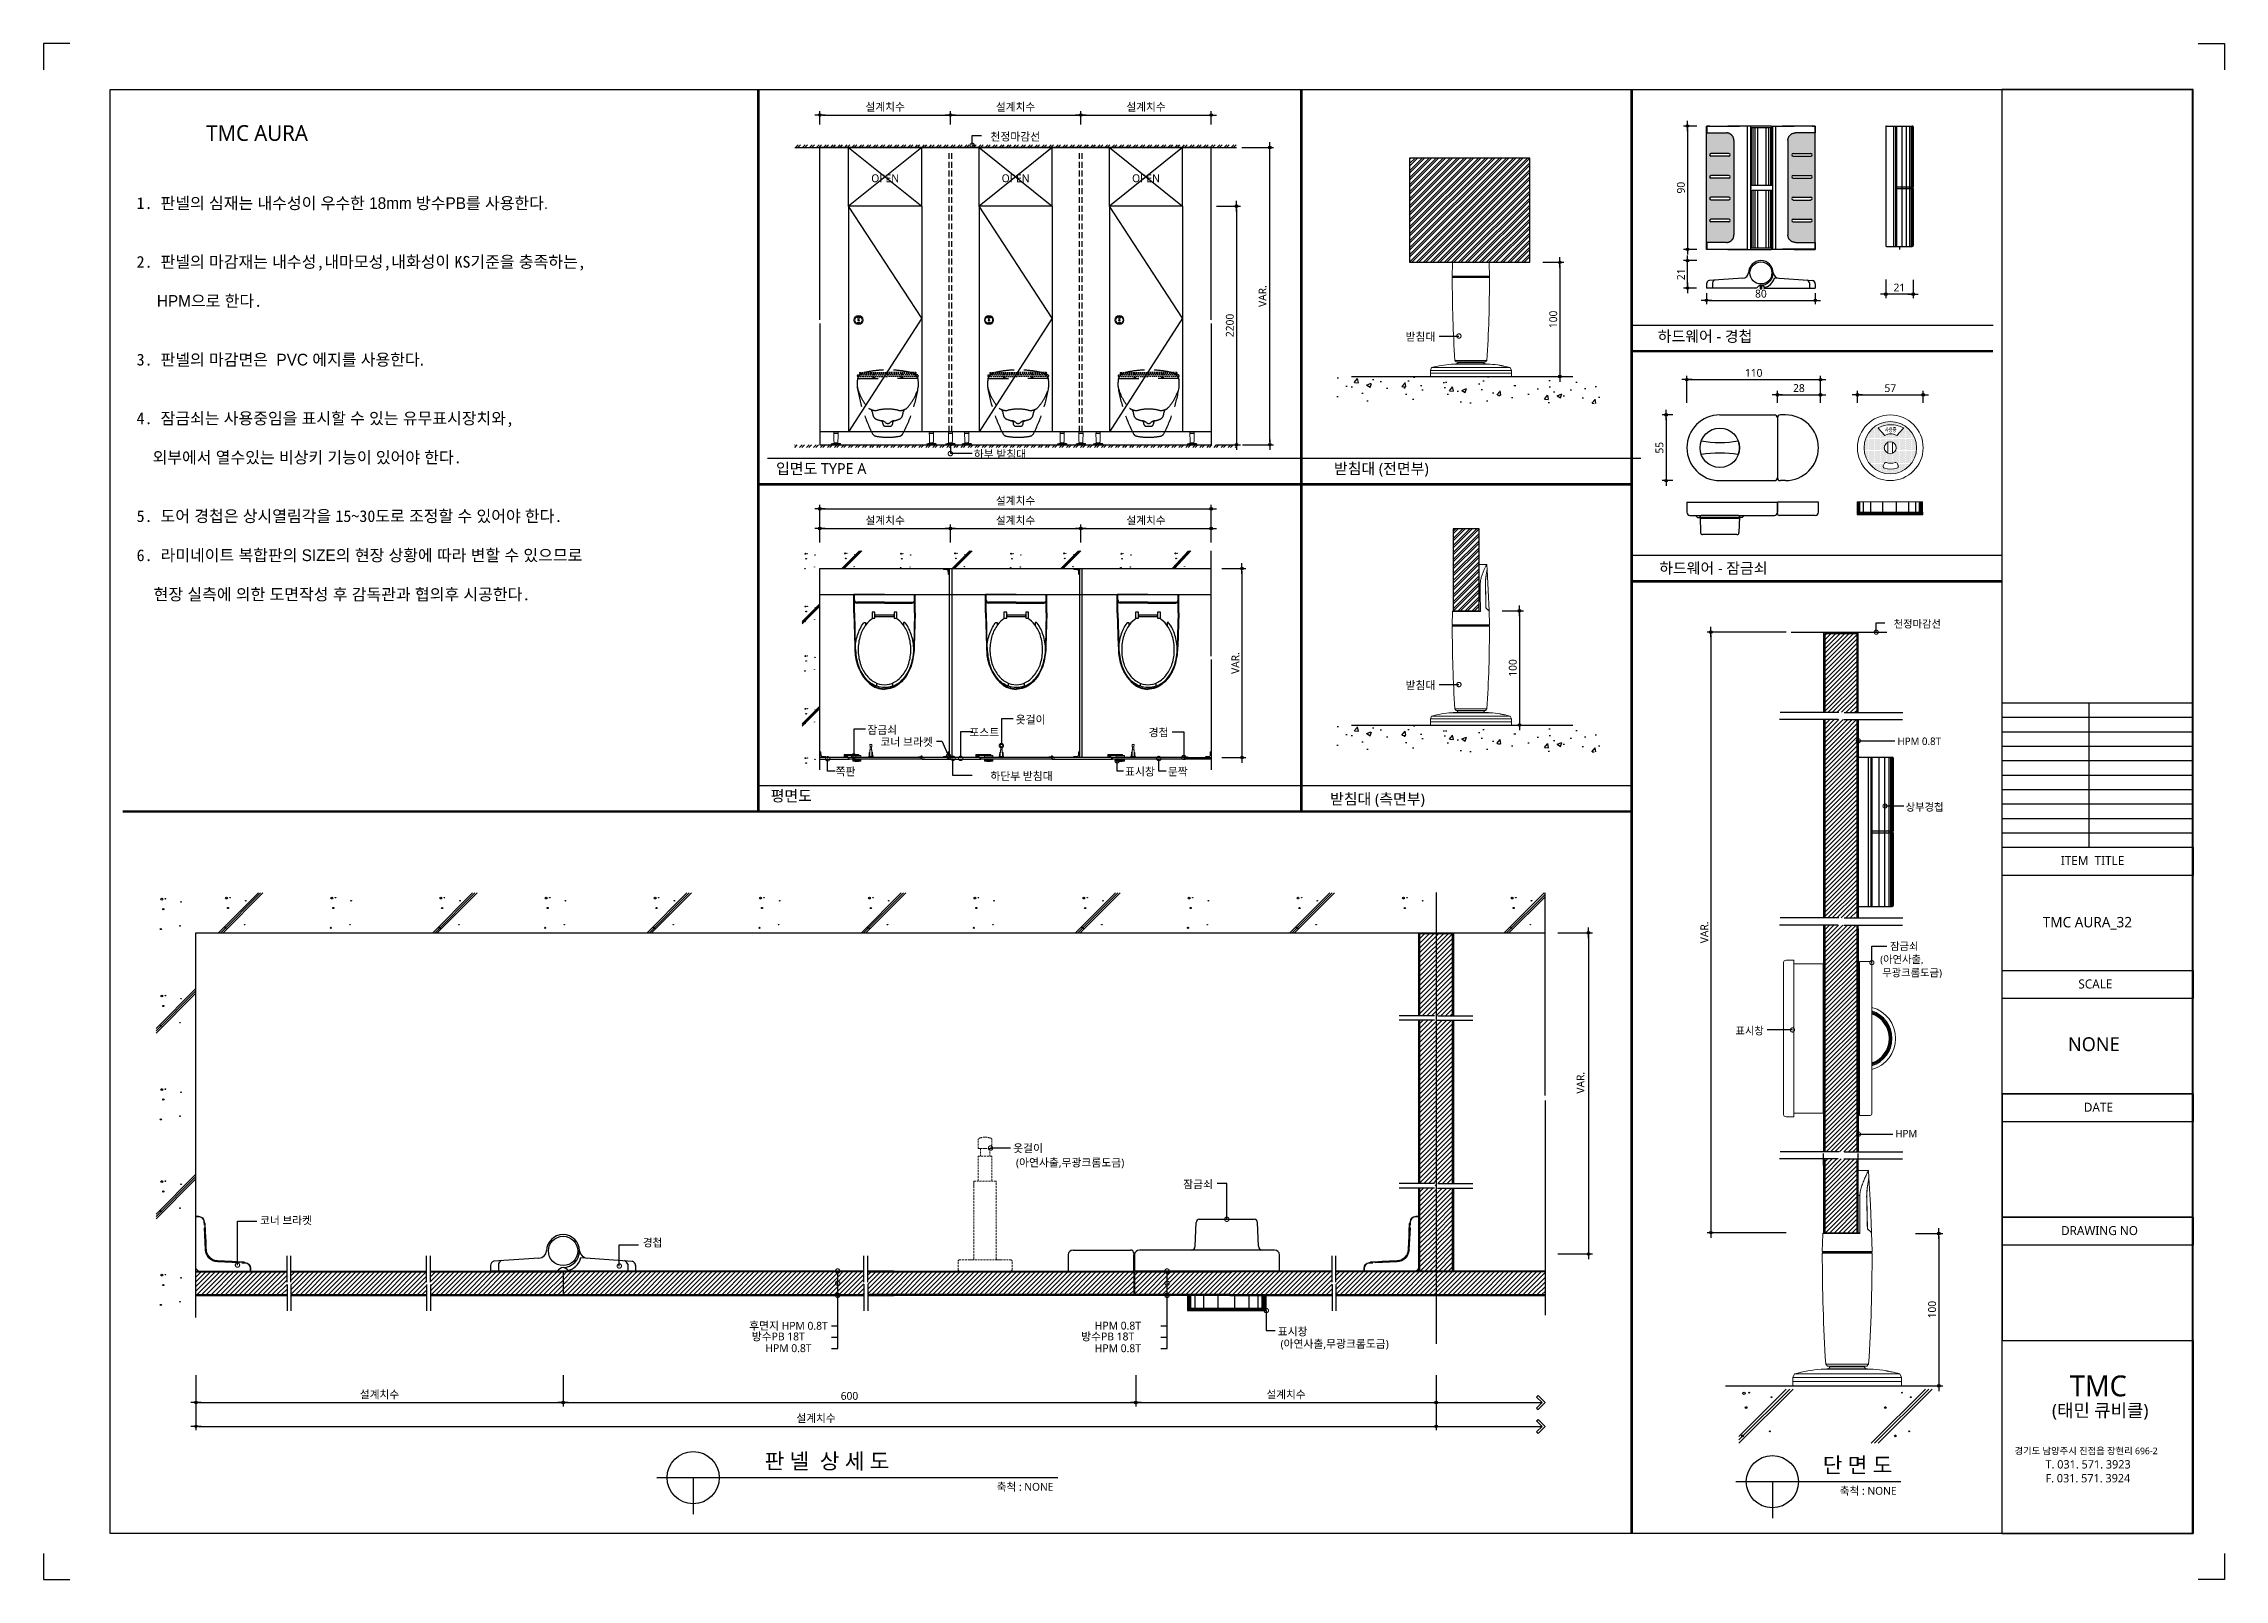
# Model space of a CAD drawing. Extents: x -256 to 8104, y -176 to 5714.
import ezdxf
from ezdxf.enums import TextEntityAlignment as Align

# ---------------------------------------------------------------- set-up
doc = ezdxf.new("R2010")
doc.units = 0
doc.header["$LTSCALE"] = 30
doc.linetypes.add('CEN', pattern=[62, 60, -1, 0, -1])
doc.linetypes.add('HIDDEN', pattern=[0.375, 0.25, -0.125])
doc.layers.get('0').update_dxf_attribs({"linetype": 'CONTINUOUS'})
doc.layers.get('DEFPOINTS').update_dxf_attribs({"linetype": 'CONTINUOUS'})
for name, color, linetype in [('02---제품선', 4, 'CONTINUOUS'), ('0_toilet', 6, 'CONTINUOUS'), ('C', 2, 'CONTINUOUS'), ('curior-0Line', 252, 'CONTINUOUS'), ('DIM', 7, 'CONTINUOUS'), ('FIN', 5, 'CONTINUOUS'), ('HAT', 8, 'CONTINUOUS'), ('HID', 9, 'HIDDEN'), ('jac text', 7, 'CONTINUOUS'), ('TIT', 3, 'CONTINUOUS'), ('경첩', 4, 'CONTINUOUS'), ('문자', 3, 'CONTINUOUS'), ('부자재', 4, 'CONTINUOUS'), ('옷걸이', 4, 'CONTINUOUS'), ('잠금쇠(회전형)', 4, 'CONTINUOUS'), ('중심선', 1, 'CEN'), ('치수', 1, 'CONTINUOUS'), ('판넬', 2, 'CONTINUOUS'), ('해치', 8, 'CONTINUOUS')]:
    doc.layers.add(name, color=color, linetype=linetype)
doc.styles.add('HDW', font='gulim.ttc')
doc.styles.add('돋움', font='malgun.ttf')
doc.dimstyles.new('10', dxfattribs={"dimscale": 10, "dimtxt": 3, "dimasz": 1, "dimexe": 1.5, "dimexo": 2, "dimgap": 1, "dimtad": 1, "dimdec": 0, "dimlunit": 6, "dimtxsty": '돋움', "dimblk": 'DIMDOT', "dimcen": -1, "dimdle": 1.5, "dimclrt": 3, "dimazin": 3, "dimtfac": 1, "dimtdec": 0, "dimtix": 1, "dimtmove": 2, "dimatfit": 3, "dimldrblk": 'DIMDOT', "dimarcsym": 0})
pattern_1 = [(45, (110803.934, -6860.011), (-8.55643, 8.55643), [])]
pattern_2 = [(45, (109996.395, -6971.59), (-8.980256, 8.980256), [])]

# ---------------------------------------------------------------- blocks, each defined once
blk = doc.blocks.new('DIMDOT')
at = {"linetype": 'Continuous'}
blk.add_line((-2, 0), (2, 0), dxfattribs=at)
for radius in [0.5, 0.25]:
    blk.add_circle((0, 0), radius, dxfattribs=at)
blk = doc.blocks.new('*D854')
at = {"layer": 'DEFPOINTS', "color": 0}
for p in [(121541.7, -1384.1), (121041.7, -1440.4), (121541.7, -1440.4)]:
    blk.add_point(p, dxfattribs=at)
at = {"layer": 'DIM', "color": 0, "lineweight": -2, "ltscale": 10}
for p, q in [((121041.7, -1420.4), (121041.7, -1369.1)), ((121051.7, -1384.1), (121531.7, -1384.1)), ((121541.7, -1420.4), (121541.7, -1369.1))]:
    blk.add_line(p, q, dxfattribs=at)
at = {"layer": 'DIM', "color": 0, "lineweight": -2, "xscale": 10, "yscale": 10, "zscale": 10, "rotation": 180}
blk.add_blockref('DIMDOT', (121041.7, -1384.1), dxfattribs=at)
at = {"layer": 'DIM', "color": 0, "lineweight": -2, "xscale": 10, "yscale": 10, "zscale": 10}
blk.add_blockref('DIMDOT', (121541.7, -1384.1), dxfattribs=at)
at = {"layer": 'DIM', "color": 3, "insert": (121291.7, -1354.4), "char_height": 30, "attachment_point": 5, "style": '돋움'}
blk.add_mtext('설계치수', dxfattribs=at)
blk = doc.blocks.new('*D855')
at = {"layer": 'DEFPOINTS', "color": 0}
for p in [(122041.7, -1384.1), (121541.7, -1440.4), (122041.7, -1440.4)]:
    blk.add_point(p, dxfattribs=at)
at = {"layer": 'DIM', "color": 0, "lineweight": -2, "ltscale": 10}
for p, q in [((121541.7, -1420.4), (121541.7, -1369.1)), ((121551.7, -1384.1), (122031.7, -1384.1)), ((122041.7, -1420.4), (122041.7, -1369.1))]:
    blk.add_line(p, q, dxfattribs=at)
at = {"layer": 'DIM', "color": 0, "lineweight": -2, "xscale": 10, "yscale": 10, "zscale": 10, "rotation": 180}
blk.add_blockref('DIMDOT', (121541.7, -1384.1), dxfattribs=at)
at = {"layer": 'DIM', "color": 0, "lineweight": -2, "xscale": 10, "yscale": 10, "zscale": 10}
blk.add_blockref('DIMDOT', (122041.7, -1384.1), dxfattribs=at)
at = {"layer": 'DIM', "color": 3, "insert": (121791.7, -1354.4), "char_height": 30, "attachment_point": 5, "style": '돋움'}
blk.add_mtext('설계치수', dxfattribs=at)
blk = doc.blocks.new('*D856')
at = {"layer": 'DEFPOINTS', "color": 0}
for p in [(122541.7, -1384.1), (122041.7, -1440.4), (122541.7, -1440.4)]:
    blk.add_point(p, dxfattribs=at)
at = {"layer": 'DIM', "color": 0, "lineweight": -2, "ltscale": 10}
for p, q in [((122041.7, -1420.4), (122041.7, -1369.1)), ((122051.7, -1384.1), (122531.7, -1384.1)), ((122541.7, -1420.4), (122541.7, -1369.1))]:
    blk.add_line(p, q, dxfattribs=at)
at = {"layer": 'DIM', "color": 0, "lineweight": -2, "xscale": 10, "yscale": 10, "zscale": 10, "rotation": 180}
blk.add_blockref('DIMDOT', (122041.7, -1384.1), dxfattribs=at)
at = {"layer": 'DIM', "color": 0, "lineweight": -2, "xscale": 10, "yscale": 10, "zscale": 10}
blk.add_blockref('DIMDOT', (122541.7, -1384.1), dxfattribs=at)
at = {"layer": 'DIM', "color": 3, "insert": (122291.7, -1354.4), "char_height": 30, "attachment_point": 5, "style": '돋움'}
blk.add_mtext('설계치수', dxfattribs=at)
blk = doc.blocks.new('*D857')
at = {"layer": 'DEFPOINTS', "color": 0}
for p in [(122541.7, -1733.3), (122541.7, -2648.3), (122638.6, -2648.3)]:
    blk.add_point(p, dxfattribs=at)
at = {"layer": 'DIM', "color": 0, "lineweight": -2, "ltscale": 10}
for p, q in [((122561.7, -1733.3), (122653.6, -1733.3)), ((122638.6, -1743.3), (122638.6, -2638.3)), ((122561.7, -2648.3), (122653.6, -2648.3))]:
    blk.add_line(p, q, dxfattribs=at)
at = {"layer": 'DIM', "color": 0, "lineweight": -2, "xscale": 10, "yscale": 10, "zscale": 10}
for p, rotation in [((122638.6, -1733.3), 90), ((122638.6, -2648.3), 270)]:
    blk.add_blockref('DIMDOT', p, dxfattribs=dict(at, rotation=rotation))
at = {"layer": 'DIM', "color": 3, "insert": (122613.1, -2190.8), "char_height": 30, "attachment_point": 5, "rotation": 90, "style": '돋움'}
blk.add_mtext('2200', dxfattribs=at)
blk = doc.blocks.new('*D858')
at = {"layer": 'DEFPOINTS', "color": 0}
for p in [(122562.7, -3123.2), (122562.7, -3848.2), (122659.6, -3848.2)]:
    blk.add_point(p, dxfattribs=at)
at = {"layer": 'DIM', "color": 0, "lineweight": -2, "ltscale": 10}
for p, q in [((122582.7, -3123.2), (122674.6, -3123.2)), ((122659.6, -3133.2), (122659.6, -3838.2)), ((122582.7, -3848.2), (122674.6, -3848.2))]:
    blk.add_line(p, q, dxfattribs=at)
at = {"layer": 'DIM', "color": 0, "lineweight": -2, "xscale": 10, "yscale": 10, "zscale": 10}
for p, rotation in [((122659.6, -3123.2), 90), ((122659.6, -3848.2), 270)]:
    blk.add_blockref('DIMDOT', p, dxfattribs=dict(at, rotation=rotation))
at = {"layer": 'DIM', "color": 3, "insert": (122634.4, -3485.7), "char_height": 30, "attachment_point": 5, "rotation": 90, "style": '돋움'}
blk.add_mtext('VAR.', dxfattribs=at)
blk = doc.blocks.new('_DOTSMALL')
at = {"color": 0, "linetype": 'ByBlock', "const_width": 0.5}
blk.add_lwpolyline([(-0.0625, 0, 1), (0.0625, 0, 1)], format="xyb", close=True, dxfattribs=at)
blk = doc.blocks.new('A$C63EC304E')
at = {"layer": '치수', "color": 1, "xscale": 2.5, "yscale": 2.5, "zscale": 2.5, "rotation": 234.3098741996962}
blk.add_blockref('_DOTSMALL', (0.31, 0.31), dxfattribs=at)
blk = doc.blocks.new('A$C2BC9653E')
at = {"layer": '치수', "xscale": 0.3333333333333333, "yscale": 0.3333333333333333, "zscale": 0.3333333333333333}
blk.add_blockref('A$C63EC304E', (0, 0), dxfattribs=at)
blk = doc.blocks.new('A$C7FC71301')
at = {"layer": '치수', "rotation": 180}
blk.add_blockref('A$C2BC9653E', (0.21, 0.21), dxfattribs=at)
blk = doc.blocks.new('A$C4A20372B')
at = {"layer": '치수'}
blk.add_blockref('A$C7FC71301', (0, 0), dxfattribs=at)
blk = doc.blocks.new('A$C566469F5')
at = {"layer": '치수'}
blk.add_blockref('A$C4A20372B', (0, 0), dxfattribs=at)
blk = doc.blocks.new('A$C7E317CD4')
at = {"layer": '해치', "xscale": 2, "yscale": 2, "zscale": 2}
blk.add_blockref('A$C566469F5', (0, 0), dxfattribs=at)
blk = doc.blocks.new('A$C601D7F27')
at = {"layer": '치수'}
blk.add_blockref('A$C7E317CD4', (0, 0), dxfattribs=at)
blk = doc.blocks.new('A$C38802C08')
at = {"layer": '치수'}
blk.add_blockref('A$C601D7F27', (0, 0), dxfattribs=at)
blk = doc.blocks.new('*D859')
at = {"layer": 'DEFPOINTS', "color": 0}
for p in [(122541.7, -2969.6), (122041.7, -3042.7), (122541.7, -3042.7)]:
    blk.add_point(p, dxfattribs=at)
at = {"layer": 'DIM', "color": 0, "lineweight": -2, "ltscale": 10}
for p, q in [((122041.7, -3022.7), (122041.7, -2954.6)), ((122051.7, -2969.6), (122531.7, -2969.6)), ((122541.7, -3022.7), (122541.7, -2954.6))]:
    blk.add_line(p, q, dxfattribs=at)
at = {"layer": 'DIM', "color": 0, "lineweight": -2, "xscale": 10, "yscale": 10, "zscale": 10, "rotation": 180}
blk.add_blockref('DIMDOT', (122041.7, -2969.6), dxfattribs=at)
at = {"layer": 'DIM', "color": 0, "lineweight": -2, "xscale": 10, "yscale": 10, "zscale": 10}
blk.add_blockref('DIMDOT', (122541.7, -2969.6), dxfattribs=at)
at = {"layer": 'DIM', "color": 3, "insert": (122291.7, -2940), "char_height": 30, "attachment_point": 5, "style": '돋움'}
blk.add_mtext('설계치수', dxfattribs=at)
blk = doc.blocks.new('*D860')
at = {"layer": 'DEFPOINTS', "color": 0}
for p in [(122541.7, -2894.3), (121041.7, -3042.7), (122541.7, -3042.7)]:
    blk.add_point(p, dxfattribs=at)
at = {"layer": 'DIM', "color": 0, "lineweight": -2, "ltscale": 10}
for p, q in [((121041.7, -3022.7), (121041.7, -2879.3)), ((121051.7, -2894.3), (122531.7, -2894.3)), ((122541.7, -3022.7), (122541.7, -2879.3))]:
    blk.add_line(p, q, dxfattribs=at)
at = {"layer": 'DIM', "color": 0, "lineweight": -2, "xscale": 10, "yscale": 10, "zscale": 10, "rotation": 180}
blk.add_blockref('DIMDOT', (121041.7, -2894.3), dxfattribs=at)
at = {"layer": 'DIM', "color": 0, "lineweight": -2, "xscale": 10, "yscale": 10, "zscale": 10}
blk.add_blockref('DIMDOT', (122541.7, -2894.3), dxfattribs=at)
at = {"layer": 'DIM', "color": 3, "insert": (121791.7, -2864.6), "char_height": 30, "attachment_point": 5, "style": '돋움'}
blk.add_mtext('설계치수', dxfattribs=at)
blk = doc.blocks.new('*D861')
at = {"layer": 'DEFPOINTS', "color": 0}
for p in [(122041.7, -2969.6), (121541.7, -3042.7), (122041.7, -3042.7)]:
    blk.add_point(p, dxfattribs=at)
at = {"layer": 'DIM', "color": 0, "lineweight": -2, "ltscale": 10}
for p, q in [((121541.7, -3022.7), (121541.7, -2954.6)), ((121551.7, -2969.6), (122031.7, -2969.6)), ((122041.7, -3022.7), (122041.7, -2954.6))]:
    blk.add_line(p, q, dxfattribs=at)
at = {"layer": 'DIM', "color": 0, "lineweight": -2, "xscale": 10, "yscale": 10, "zscale": 10, "rotation": 180}
blk.add_blockref('DIMDOT', (121541.7, -2969.6), dxfattribs=at)
at = {"layer": 'DIM', "color": 0, "lineweight": -2, "xscale": 10, "yscale": 10, "zscale": 10}
blk.add_blockref('DIMDOT', (122041.7, -2969.6), dxfattribs=at)
at = {"layer": 'DIM', "color": 3, "insert": (121791.7, -2940), "char_height": 30, "attachment_point": 5, "style": '돋움'}
blk.add_mtext('설계치수', dxfattribs=at)
blk = doc.blocks.new('*D862')
at = {"layer": 'DEFPOINTS', "color": 0}
for p in [(121541.7, -2969.6), (121041.7, -3042.7), (121541.7, -3042.7)]:
    blk.add_point(p, dxfattribs=at)
at = {"layer": 'DIM', "color": 0, "lineweight": -2, "ltscale": 10}
for p, q in [((121041.7, -3022.7), (121041.7, -2954.6)), ((121051.7, -2969.6), (121531.7, -2969.6)), ((121541.7, -3022.7), (121541.7, -2954.6))]:
    blk.add_line(p, q, dxfattribs=at)
at = {"layer": 'DIM', "color": 0, "lineweight": -2, "xscale": 10, "yscale": 10, "zscale": 10, "rotation": 180}
blk.add_blockref('DIMDOT', (121041.7, -2969.6), dxfattribs=at)
at = {"layer": 'DIM', "color": 0, "lineweight": -2, "xscale": 10, "yscale": 10, "zscale": 10}
blk.add_blockref('DIMDOT', (121541.7, -2969.6), dxfattribs=at)
at = {"layer": 'DIM', "color": 3, "insert": (121291.7, -2940), "char_height": 30, "attachment_point": 5, "style": '돋움'}
blk.add_mtext('설계치수', dxfattribs=at)
blk = doc.blocks.new('*D863')
at = {"layer": 'DEFPOINTS', "color": 0}
for p in [(124877.2, -2398.7), (124365.2, -2507.3), (124877.2, -2507.3)]:
    blk.add_point(p, dxfattribs=at)
at = {"layer": 'DIM', "color": 0, "lineweight": -2, "ltscale": 10}
for p, q in [((124365.2, -2487.3), (124365.2, -2383.7)), ((124375.2, -2398.7), (124867.2, -2398.7)), ((124877.2, -2487.3), (124877.2, -2383.7))]:
    blk.add_line(p, q, dxfattribs=at)
at = {"layer": 'DIM', "color": 0, "lineweight": -2, "xscale": 10, "yscale": 10, "zscale": 10, "rotation": 180}
blk.add_blockref('DIMDOT', (124365.2, -2398.7), dxfattribs=at)
at = {"layer": 'DIM', "color": 0, "lineweight": -2, "xscale": 10, "yscale": 10, "zscale": 10}
blk.add_blockref('DIMDOT', (124877.2, -2398.7), dxfattribs=at)
at = {"layer": 'DIM', "color": 3, "insert": (124621.2, -2373.1), "char_height": 30, "attachment_point": 5, "style": '돋움'}
blk.add_mtext('110', dxfattribs=at)
blk = doc.blocks.new('*D864')
at = {"layer": 'DEFPOINTS', "color": 0}
for p in [(124712.2, -2507.3), (124877.2, -2456.7), (124877.2, -2507.3)]:
    blk.add_point(p, dxfattribs=at)
at = {"layer": 'DIM', "color": 0, "lineweight": -2, "ltscale": 10}
for p, q in [((124712.2, -2487.3), (124712.2, -2441.7)), ((124722.2, -2456.7), (124867.2, -2456.7)), ((124877.2, -2487.3), (124877.2, -2441.7))]:
    blk.add_line(p, q, dxfattribs=at)
at = {"layer": 'DIM', "color": 0, "lineweight": -2, "xscale": 10, "yscale": 10, "zscale": 10, "rotation": 180}
blk.add_blockref('DIMDOT', (124712.2, -2456.7), dxfattribs=at)
at = {"layer": 'DIM', "color": 0, "lineweight": -2, "xscale": 10, "yscale": 10, "zscale": 10}
blk.add_blockref('DIMDOT', (124877.2, -2456.7), dxfattribs=at)
at = {"layer": 'DIM', "color": 3, "insert": (124794.7, -2431.2), "char_height": 30, "attachment_point": 5, "style": '돋움'}
blk.add_mtext('28', dxfattribs=at)
blk = doc.blocks.new('*D865')
at = {"layer": 'DEFPOINTS', "color": 0}
for p in [(125018.9, -2507.3), (125270.9, -2456.7), (125270.9, -2507.3)]:
    blk.add_point(p, dxfattribs=at)
at = {"layer": 'DIM', "color": 0, "lineweight": -2, "ltscale": 10}
for p, q in [((125018.9, -2487.3), (125018.9, -2441.7)), ((125028.9, -2456.7), (125260.9, -2456.7)), ((125270.9, -2487.3), (125270.9, -2441.7))]:
    blk.add_line(p, q, dxfattribs=at)
at = {"layer": 'DIM', "color": 0, "lineweight": -2, "xscale": 10, "yscale": 10, "zscale": 10, "rotation": 180}
blk.add_blockref('DIMDOT', (125018.9, -2456.7), dxfattribs=at)
at = {"layer": 'DIM', "color": 0, "lineweight": -2, "xscale": 10, "yscale": 10, "zscale": 10}
blk.add_blockref('DIMDOT', (125270.9, -2456.7), dxfattribs=at)
at = {"layer": 'DIM', "color": 3, "insert": (125144.9, -2431.4), "char_height": 30, "attachment_point": 5, "style": '돋움'}
blk.add_mtext('57', dxfattribs=at)
blk = doc.blocks.new('*D866')
at = {"layer": 'DEFPOINTS', "color": 0}
for p in [(124422.8, -1426), (124367.8, -1899.1), (124422.8, -1899.1)]:
    blk.add_point(p, dxfattribs=at)
at = {"layer": 'DIM', "color": 0, "lineweight": -2, "ltscale": 10}
for p, q in [((124402.8, -1426), (124352.8, -1426)), ((124367.8, -1436), (124367.8, -1889.1)), ((124402.8, -1899.1), (124352.8, -1899.1))]:
    blk.add_line(p, q, dxfattribs=at)
at = {"layer": 'DIM', "color": 0, "lineweight": -2, "xscale": 10, "yscale": 10, "zscale": 10}
for p, rotation in [((124367.8, -1426), 90), ((124367.8, -1899.1), 270)]:
    blk.add_blockref('DIMDOT', p, dxfattribs=dict(at, rotation=rotation))
at = {"layer": 'DIM', "color": 3, "insert": (124342.3, -1662.5), "char_height": 30, "attachment_point": 5, "rotation": 90, "style": '돋움'}
blk.add_mtext('90', dxfattribs=at)
blk = doc.blocks.new('*D867')
at = {"layer": 'DEFPOINTS', "color": 0}
for p in [(124440.4, -2047.3), (124857.5, -2047.3), (124857.5, -2094.7)]:
    blk.add_point(p, dxfattribs=at)
at = {"layer": 'DIM', "color": 0, "lineweight": -2, "ltscale": 10}
for p, q in [((124440.4, -2067.3), (124440.4, -2109.7)), ((124857.5, -2067.3), (124857.5, -2109.7)), ((124450.4, -2094.7), (124847.5, -2094.7))]:
    blk.add_line(p, q, dxfattribs=at)
at = {"layer": 'DIM', "color": 0, "lineweight": -2, "xscale": 10, "yscale": 10, "zscale": 10, "rotation": 180}
blk.add_blockref('DIMDOT', (124440.4, -2094.7), dxfattribs=at)
at = {"layer": 'DIM', "color": 0, "lineweight": -2, "xscale": 10, "yscale": 10, "zscale": 10}
blk.add_blockref('DIMDOT', (124857.5, -2094.7), dxfattribs=at)
at = {"layer": 'DIM', "color": 3, "insert": (124648.9, -2069.2), "char_height": 30, "attachment_point": 5, "style": '돋움'}
blk.add_mtext('80', dxfattribs=at)
blk = doc.blocks.new('*D868')
at = {"layer": 'DEFPOINTS', "color": 0}
for p in [(124367.8, -1942.3), (124422.8, -1942.3), (124422.1, -2047.3)]:
    blk.add_point(p, dxfattribs=at)
at = {"layer": 'DIM', "color": 0, "lineweight": -2, "ltscale": 10}
for p, q in [((124402.8, -1942.3), (124352.8, -1942.3)), ((124367.8, -2037.3), (124367.8, -1952.3)), ((124402.1, -2047.3), (124352.8, -2047.3))]:
    blk.add_line(p, q, dxfattribs=at)
at = {"layer": 'DIM', "color": 0, "lineweight": -2, "xscale": 10, "yscale": 10, "zscale": 10}
for p, rotation in [((124367.8, -1942.3), 90), ((124367.8, -2047.3), 270)]:
    blk.add_blockref('DIMDOT', p, dxfattribs=dict(at, rotation=rotation))
at = {"layer": 'DIM', "color": 3, "insert": (124342.5, -1994.8), "char_height": 30, "attachment_point": 5, "rotation": 90, "style": '돋움'}
blk.add_mtext('21', dxfattribs=at)
blk = doc.blocks.new('*D869')
at = {"layer": 'DEFPOINTS', "color": 0}
for p in [(125127.3, -1995.1), (125232.3, -1995.9), (125127.3, -2070.8)]:
    blk.add_point(p, dxfattribs=at)
at = {"layer": 'DIM', "color": 0, "lineweight": -2, "ltscale": 10}
for p, q in [((125127.3, -2015.1), (125127.3, -2085.8)), ((125222.3, -2070.8), (125137.3, -2070.8)), ((125232.3, -2015.9), (125232.3, -2085.8))]:
    blk.add_line(p, q, dxfattribs=at)
at = {"layer": 'DIM', "color": 0, "lineweight": -2, "xscale": 10, "yscale": 10, "zscale": 10, "rotation": 180}
blk.add_blockref('DIMDOT', (125127.3, -2070.8), dxfattribs=at)
at = {"layer": 'DIM', "color": 0, "lineweight": -2, "xscale": 10, "yscale": 10, "zscale": 10}
blk.add_blockref('DIMDOT', (125232.3, -2070.8), dxfattribs=at)
at = {"layer": 'DIM', "color": 3, "insert": (125179.8, -2045.5), "char_height": 30, "attachment_point": 5, "style": '돋움'}
blk.add_mtext('21', dxfattribs=at)
blk = doc.blocks.new('A$C10E41893')
at = {"layer": '부자재'}
for p, q in [((6, 0), (6, 196)), ((123, 196), (6, 196)), ((123, 192), (6, 192)), ((55, 0), (55, 177)), ((61, 0), (61, 177)), ((6, 0), (6, -196)), ((55, 0), (55, -177)), ((61, 0), (61, -177)), ((123, -192), (6, -192)), ((123, -196), (6, -196))]:
    blk.add_line(p, q, dxfattribs=at)
for points in [[(123, 196, -0.012538), (123, 196), (335, 190, -0.055395), (445, 175, -0.154276), (577, 93, -0.179504), (612, 0, -0.179504)], [(123, 192, -0.012538), (123, 192), (335, 187, -0.055395), (444, 172, -0.154276), (574, 91, -0.179504), (608, 0, -0.179504)], [(157, -72, 0.089162), (200, -119, 0.085733), (270, -155, 0.075373), (359, -168, 0.075373), (447, -155, 0.085733), (517, -119, 0.106084), (567, -62, 0.126931), (583, 0, 0.126931), (567, 62, 0.106084), (517, 119, 0.085733), (447, 155, 0.075373), (359, 168, 0.075373), (270, 155, 0.085733), (200, 119, 0.089162), (157, 72)], [(572, 51), (589, 51), (589, 60, 0.021185), (583, 71, 0.106084), (528, 134, 0.085733), (453, 172, 0.075373), (359, 187, 0.075373), (265, 172, 0.085733), (189, 134, 0.007337), (184, 130), (184, 122), (205, 122)], [(123, -196, 0.012538), (123, -196), (335, -190, 0.055395), (445, -175, 0.154276), (577, -93, 0.179504), (612, 0, 0.179504)], [(123, -192, 0.012538), (123, -192), (335, -187, 0.055395), (444, -172, 0.154276), (574, -91, 0.179504), (608, 0, 0.179504)], [(589, -51, 0.090214), (598, 0, 0.090214), (589, 51, 0.106084)], [(572, -51), (589, -51), (589, -60, -0.021185), (583, -71, -0.106084), (528, -134, -0.085733), (453, -172, -0.075373), (359, -187, -0.075373), (265, -172, -0.085733), (189, -134, -0.007337), (184, -130), (184, -122), (205, -122)]]:
    blk.add_lwpolyline(points, format="xyb", dxfattribs=at)
blk.add_lwpolyline([(138, -61), (119, -61), (119, -79), (157, -79), (157, -61), (138, -61), (147, -61), (147, 61), (138, 61), (157, 61), (157, 79), (119, 79), (119, 61), (138, 61), (138, -61), (119, -61)], dxfattribs=at)
for centre, start, end in [((40, 177), 0, 90), ((46, 177), 0, 90), ((40, -177), 270, 0), ((46, -177), 270, 0)]:
    blk.add_arc(centre, 15, start, end, dxfattribs=at)
blk = doc.blocks.new('A$C460A2A32')
at = {"color": 0}
for p, q in [((3, 20), (0, 16)), ((3, 20), (9, 20)), ((4, 10), (162, 10)), ((9, 20), (162, 20)), ((13, 32), (11, 30)), ((13, 32), (162, 32)), ((13, 27), (162, 27)), ((312, 32), (162, 32)), ((312, 27), (162, 27)), ((316, 20), (162, 20)), ((321, 10), (162, 10)), ((312, 32), (313, 30)), ((322, 20), (316, 20)), ((322, 20), (324, 16))]:
    blk.add_line(p, q, dxfattribs=at)
for centre, radius, start, end in [((4, 14), 4, 150.0107, 270), ((13, 29), 2, 135, 270), ((109, 28), 26, 182.6717, 198.4118), ((109, 10), 26, 180, 202.6199), ((107, 28), 23, 183.0205, 200.9186), ((107, 10), 23, 180, 205.7715), ((69, 10), 23, 334.2285, 0), ((69, 28), 23, 339.0814, 356.9795), ((67, 10), 26, 337.3801, 0), ((67, 28), 26, 341.5882, 357.3283), ((257, 10), 26, 180, 202.6199), ((257, 28), 26, 182.6717, 198.4118), ((256, 28), 23, 183.0205, 200.9186), ((256, 10), 23, 180, 205.7715), ((217, 10), 23, 334.2285, 0), ((217, 28), 23, 339.0814, 356.9795), ((216, 28), 26, 341.5882, 357.3283), ((216, 10), 26, 337.3801, 0), ((312, 29), 2, 270, 45), ((321, 14), 4, 270, 29.9893)]:
    blk.add_arc(centre, radius, start, end, dxfattribs=at)
blk = doc.blocks.new('*D870')
at = {"layer": 'DEFPOINTS', "color": 0}
for p in [(124330.9, -2533.9), (124285.2, -2785.9), (124330.9, -2785.9)]:
    blk.add_point(p, dxfattribs=at)
at = {"layer": 'DIM', "color": 0, "lineweight": -2, "ltscale": 10}
for p, q in [((124310.9, -2533.9), (124270.2, -2533.9)), ((124285.2, -2543.9), (124285.2, -2775.9)), ((124310.9, -2785.9), (124270.2, -2785.9))]:
    blk.add_line(p, q, dxfattribs=at)
at = {"layer": 'DIM', "color": 0, "lineweight": -2, "xscale": 10, "yscale": 10, "zscale": 10}
for p, rotation in [((124285.2, -2533.9), 90), ((124285.2, -2785.9), 270)]:
    blk.add_blockref('DIMDOT', p, dxfattribs=dict(at, rotation=rotation))
at = {"layer": 'DIM', "color": 3, "insert": (124259.9, -2659.9), "char_height": 30, "attachment_point": 5, "rotation": 90, "style": '돋움'}
blk.add_mtext('55', dxfattribs=at)
blk = doc.blocks.new('*D871')
at = {"layer": 'DEFPOINTS', "color": 0}
for p in [(124766.2, -3366.9), (124457.4, -5670.2), (124766.2, -5670.2)]:
    blk.add_point(p, dxfattribs=at)
at = {"layer": 'DIM', "color": 0, "lineweight": -2, "ltscale": 10}
for p, q in [((124746.2, -3366.9), (124442.4, -3366.9)), ((124457.4, -3376.9), (124457.4, -5660.2)), ((124746.2, -5670.2), (124442.4, -5670.2))]:
    blk.add_line(p, q, dxfattribs=at)
at = {"layer": 'DIM', "color": 0, "lineweight": -2, "xscale": 10, "yscale": 10, "zscale": 10}
for p, rotation in [((124457.4, -3366.9), 90), ((124457.4, -5670.2), 270)]:
    blk.add_blockref('DIMDOT', p, dxfattribs=dict(at, rotation=rotation))
at = {"layer": 'DIM', "color": 3, "insert": (124432.2, -4518.6), "char_height": 30, "attachment_point": 5, "rotation": 90, "style": '돋움'}
blk.add_mtext('VAR.', dxfattribs=at)
blk = doc.blocks.new('A$C13EB2441')
for p, q in [((0.84, 7.37), (0.84, 14.11)), ((0.84, 6.74), (0.84, 0))]:
    blk.add_line(p, q)
blk = doc.blocks.new('*D872')
at = {"layer": 'DEFPOINTS', "color": 0}
for p in [(125221.9, -5673.2), (125231, -6257.5), (125330.8, -6257.5)]:
    blk.add_point(p, dxfattribs=at)
at = {"layer": 'DIM', "color": 0, "lineweight": -2, "ltscale": 10}
for p, q in [((125241.9, -5673.2), (125345.8, -5673.2)), ((125330.8, -5683.2), (125330.8, -6247.5)), ((125251, -6257.5), (125345.8, -6257.5))]:
    blk.add_line(p, q, dxfattribs=at)
at = {"layer": 'DIM', "color": 0, "lineweight": -2, "xscale": 10, "yscale": 10, "zscale": 10}
for p, rotation in [((125330.8, -5673.2), 90), ((125330.8, -6257.5), 270)]:
    blk.add_blockref('DIMDOT', p, dxfattribs=dict(at, rotation=rotation))
at = {"layer": 'DIM', "color": 3, "insert": (125305.2, -5965.3), "char_height": 30, "attachment_point": 5, "rotation": 90, "style": '돋움'}
blk.add_mtext('100', dxfattribs=at)
blk = doc.blocks.new('*D873')
at = {"layer": 'DEFPOINTS', "color": 0}
for p in [(123637.3, -3285.3), (123580.5, -3723.5), (123723.4, -3723.5)]:
    blk.add_point(p, dxfattribs=at)
at = {"layer": 'DIM', "color": 0, "lineweight": -2, "ltscale": 10}
for p, q in [((123657.3, -3285.3), (123738.4, -3285.3)), ((123723.4, -3295.3), (123723.4, -3713.5)), ((123600.5, -3723.5), (123738.4, -3723.5))]:
    blk.add_line(p, q, dxfattribs=at)
at = {"layer": 'DIM', "color": 0, "lineweight": -2, "xscale": 10, "yscale": 10, "zscale": 10}
for p, rotation in [((123723.4, -3285.3), 90), ((123723.4, -3723.5), 270)]:
    blk.add_blockref('DIMDOT', p, dxfattribs=dict(at, rotation=rotation))
at = {"layer": 'DIM', "color": 3, "insert": (123697.8, -3504.4), "char_height": 30, "attachment_point": 5, "rotation": 90, "style": '돋움'}
blk.add_mtext('100', dxfattribs=at)
blk = doc.blocks.new('*D874')
at = {"layer": 'DEFPOINTS', "color": 0}
for p in [(122638.6, -1508.5), (122766, -1508.5), (122641.1, -2648.3)]:
    blk.add_point(p, dxfattribs=at)
at = {"layer": 'DIM', "color": 0, "lineweight": -2, "ltscale": 10}
for p, q in [((122658.6, -1508.5), (122781, -1508.5)), ((122766, -2638.3), (122766, -1518.5)), ((122661.1, -2648.3), (122781, -2648.3))]:
    blk.add_line(p, q, dxfattribs=at)
at = {"layer": 'DIM', "color": 0, "lineweight": -2, "xscale": 10, "yscale": 10, "zscale": 10}
for p, rotation in [((122766, -1508.5), 90), ((122766, -2648.3), 270)]:
    blk.add_blockref('DIMDOT', p, dxfattribs=dict(at, rotation=rotation))
at = {"layer": 'DIM', "color": 3, "insert": (122738.7, -2078.4), "char_height": 30, "attachment_point": 5, "rotation": 90, "style": '돋움'}
blk.add_mtext('VAR.', dxfattribs=at)
blk = doc.blocks.new('*D875')
at = {"layer": 'DEFPOINTS', "color": 0}
for p in [(123792.4, -1948.6), (123735.6, -2386.7), (123878.5, -2386.7)]:
    blk.add_point(p, dxfattribs=at)
at = {"layer": 'DIM', "color": 0, "lineweight": -2, "ltscale": 10}
for p, q in [((123812.4, -1948.6), (123893.5, -1948.6)), ((123878.5, -1958.6), (123878.5, -2376.7)), ((123755.6, -2386.7), (123893.5, -2386.7))]:
    blk.add_line(p, q, dxfattribs=at)
at = {"layer": 'DIM', "color": 0, "lineweight": -2, "xscale": 10, "yscale": 10, "zscale": 10}
for p, rotation in [((123878.5, -1948.6), 90), ((123878.5, -2386.7), 270)]:
    blk.add_blockref('DIMDOT', p, dxfattribs=dict(at, rotation=rotation))
at = {"layer": 'DIM', "color": 3, "insert": (123852.9, -2167.7), "char_height": 30, "attachment_point": 5, "rotation": 90, "style": '돋움'}
blk.add_mtext('100', dxfattribs=at)
blk = doc.blocks.new('*D876')
at = {"layer": 'DEFPOINTS', "color": 0}
for p in [(118649.8, -6196.1), (120056.9, -6196.1), (120056.9, -6321.8)]:
    blk.add_point(p, dxfattribs=at)
at = {"layer": 'DIM', "color": 0, "lineweight": -2, "ltscale": 10}
for p, q in [((118649.8, -6216.1), (118649.8, -6336.8)), ((120056.9, -6216.1), (120056.9, -6336.8)), ((118659.8, -6321.8), (120046.9, -6321.8))]:
    blk.add_line(p, q, dxfattribs=at)
at = {"layer": 'DIM', "color": 0, "lineweight": -2, "xscale": 10, "yscale": 10, "zscale": 10, "rotation": 180}
blk.add_blockref('DIMDOT', (118649.8, -6321.8), dxfattribs=at)
at = {"layer": 'DIM', "color": 0, "lineweight": -2, "xscale": 10, "yscale": 10, "zscale": 10}
blk.add_blockref('DIMDOT', (120056.9, -6321.8), dxfattribs=at)
at = {"layer": 'DIM', "color": 3, "insert": (119353.3, -6292.1), "char_height": 30, "attachment_point": 5, "style": '돋움'}
blk.add_mtext('설계치수', dxfattribs=at)
blk = doc.blocks.new('*D877')
at = {"layer": 'DEFPOINTS', "color": 0}
for p in [(118649.8, -6196.1), (123403.7, -6196.1), (123403.7, -6413.2)]:
    blk.add_point(p, dxfattribs=at)
at = {"layer": 'DIM', "color": 0, "lineweight": -2, "ltscale": 10}
for p, q in [((118649.8, -6216.1), (118649.8, -6428.2)), ((123403.7, -6216.1), (123403.7, -6428.2)), ((118659.8, -6413.2), (123393.7, -6413.2))]:
    blk.add_line(p, q, dxfattribs=at)
at = {"layer": 'DIM', "color": 0, "lineweight": -2, "xscale": 10, "yscale": 10, "zscale": 10, "rotation": 180}
blk.add_blockref('DIMDOT', (118649.8, -6413.2), dxfattribs=at)
at = {"layer": 'DIM', "color": 0, "lineweight": -2, "xscale": 10, "yscale": 10, "zscale": 10}
blk.add_blockref('DIMDOT', (123403.7, -6413.2), dxfattribs=at)
at = {"layer": 'DIM', "color": 3, "insert": (121026.8, -6383.6), "char_height": 30, "attachment_point": 5, "style": '돋움'}
blk.add_mtext('설계치수', dxfattribs=at)
blk = doc.blocks.new('*D878')
at = {"layer": 'DEFPOINTS', "color": 0}
for p in [(122252.8, -6196.1), (123403.7, -6196.1), (123403.7, -6321.8)]:
    blk.add_point(p, dxfattribs=at)
at = {"layer": 'DIM', "color": 0, "lineweight": -2, "ltscale": 10}
for p, q in [((122252.8, -6216.1), (122252.8, -6336.8)), ((123403.7, -6216.1), (123403.7, -6336.8)), ((122262.8, -6321.8), (123393.7, -6321.8))]:
    blk.add_line(p, q, dxfattribs=at)
at = {"layer": 'DIM', "color": 0, "lineweight": -2, "xscale": 10, "yscale": 10, "zscale": 10, "rotation": 180}
blk.add_blockref('DIMDOT', (122252.8, -6321.8), dxfattribs=at)
at = {"layer": 'DIM', "color": 0, "lineweight": -2, "xscale": 10, "yscale": 10, "zscale": 10}
blk.add_blockref('DIMDOT', (123403.7, -6321.8), dxfattribs=at)
at = {"layer": 'DIM', "color": 3, "insert": (122828.3, -6292.1), "char_height": 30, "attachment_point": 5, "style": '돋움'}
blk.add_mtext('설계치수', dxfattribs=at)
blk = doc.blocks.new('*D879')
at = {"layer": 'DEFPOINTS', "color": 0}
for p in [(120056.9, -6196.1), (122252.8, -6196.1), (122252.8, -6321.8)]:
    blk.add_point(p, dxfattribs=at)
at = {"layer": 'DIM', "color": 0, "lineweight": -2, "ltscale": 10}
for p, q in [((120056.9, -6216.1), (120056.9, -6336.8)), ((122252.8, -6216.1), (122252.8, -6336.8)), ((120066.9, -6321.8), (122242.8, -6321.8))]:
    blk.add_line(p, q, dxfattribs=at)
at = {"layer": 'DIM', "color": 0, "lineweight": -2, "xscale": 10, "yscale": 10, "zscale": 10, "rotation": 180}
blk.add_blockref('DIMDOT', (120056.9, -6321.8), dxfattribs=at)
at = {"layer": 'DIM', "color": 0, "lineweight": -2, "xscale": 10, "yscale": 10, "zscale": 10}
blk.add_blockref('DIMDOT', (122252.8, -6321.8), dxfattribs=at)
at = {"layer": 'DIM', "color": 3, "insert": (121154.9, -6296.3), "char_height": 30, "attachment_point": 5, "style": '돋움'}
blk.add_mtext('600', dxfattribs=at)
blk = doc.blocks.new('A$C06B31977')
for p, q in [((1.26, 11.06), (1.26, 21.17)), ((1.26, 10.11), (1.26, 0))]:
    blk.add_line(p, q)
blk = doc.blocks.new('*D880')
at = {"layer": 'DEFPOINTS', "color": 0}
for p in [(123850.5, -4520.4), (123850.5, -5751.8), (123988.4, -5751.8)]:
    blk.add_point(p, dxfattribs=at)
at = {"layer": 'DIM', "color": 0, "lineweight": -2, "ltscale": 10}
for p, q in [((123870.5, -4520.4), (124003.4, -4520.4)), ((123988.4, -4530.4), (123988.4, -5741.8)), ((123870.5, -5751.8), (124003.4, -5751.8))]:
    blk.add_line(p, q, dxfattribs=at)
at = {"layer": 'DIM', "color": 0, "lineweight": -2, "xscale": 10, "yscale": 10, "zscale": 10}
for p, rotation in [((123988.4, -4520.4), 90), ((123988.4, -5751.8), 270)]:
    blk.add_blockref('DIMDOT', p, dxfattribs=dict(at, rotation=rotation))
at = {"layer": 'DIM', "color": 3, "insert": (123957.6, -5095.2), "char_height": 30, "attachment_point": 5, "rotation": 90, "style": '돋움'}
blk.add_mtext('VAR.', dxfattribs=at)
blk = doc.blocks.new('AURA_32', base_point=(118321.5, -6824.2))
at = {"layer": 'HAT'}
h = blk.add_hatch(dxfattribs=at)
h.set_pattern_fill('ANSI32', color=256, scale=2, style=0)
h.set_pattern_definition([(45, (109705.63, -7141.476), (-13.470384, 13.470384), []), (45, (109714.61, -7141.476), (-13.470384, 13.470384), [])])
h.paths.add_polyline_path([(120945, -1498.5), (122638.6, -1498.5), (122638.6, -1508.5), (120945, -1508.5)])
h = blk.add_hatch(dxfattribs=at)
h.set_pattern_fill('ANSI32', color=256, scale=2, style=0)
h.set_pattern_definition([(45, (110000, -7000), (-13.470384, 13.470384), []), (45, (110008.98, -7000), (-13.470384, 13.470384), [])])
h.paths.add_polyline_path([(123602.9, -1948.6), (123762.9, -1948.6), (123762.9, -1549.3), (123302.1, -1549.3), (123302.1, -1948.6)])
h = blk.add_hatch(dxfattribs=at)
h.set_pattern_fill('ANSI32', color=256, scale=2, style=0)
h.set_pattern_definition([(45, (109705.63, -6959.496), (-13.470384, 13.470384), []), (45, (109714.61, -6959.496), (-13.470384, 13.470384), [])])
h.paths.add_polyline_path([(120945, -2658.7), (122638.6, -2658.7), (122638.6, -2648.7), (120945, -2648.7)])
h = blk.add_hatch(dxfattribs=at)
h.set_pattern_fill('ANSI32', color=256, scale=2, style=0)
h.set_pattern_definition([(45, (110022.86, -7100.185), (-13.470384, 13.470384), []), (45, (110031.84, -7100.185), (-13.470384, 13.470384), [])])
h.paths.add_polyline_path([(123469.3, -3285.3), (123568.8, -3285.3), (123568.8, -2970.9), (123469.3, -2970.9)])
at = {"layer": 'HAT', "transparency": 33554687}
h = blk.add_hatch(dxfattribs=at)
h.set_pattern_fill('ANSI31', color=256, scale=3.811219)
h.set_pattern_definition(pattern_1)
h.paths.add_polyline_path([(124947.4, -3674.6), (124968.6, -3674.6), (125017.5, -3674.6), (125017.5, -3371.7), (124893.6, -3371.7), (124893.6, -3674.6)])
at = {"layer": 'HAT'}
h = blk.add_hatch(dxfattribs=at)
h.set_pattern_fill('ANSI31', color=256, scale=3.811219, style=0)
h.set_pattern_definition(pattern_1)
edge = h.paths.add_edge_path()
edge.add_line((125017.5, -3748.8), (124960.9, -3748.8))
edge.add_arc((124958.9, -3748.8), 1.99, -54.30987, 0, ccw=False)
edge.add_arc((124958.9, -3748.8), 1.99, 125.69013, 305.69013, ccw=False)
edge.add_arc((124958.9, -3748.8), 1.99, 0, 125.69013, ccw=False)
edge.add_line((124960.9, -3748.8), (125017.5, -3748.8))
edge.add_line((125017.5, -3748.8), (125017.5, -3702.3))
edge.add_line((125017.5, -3702.3), (125007.7, -3702.3))
edge.add_spline(control_points=[(125005, -3709.7), (125005.9, -3707.2), (125006.8, -3704.7), (125007.7, -3702.3)], knot_values=[0, 0, 0, 0, 0.152076, 0.152076, 0.152076, 0.152076], degree=3, periodic=0)
edge.add_line((125007.7, -3702.3), (124955.6, -3702.3))
edge.add_line((124955.6, -3702.3), (124955.6, -4463.1))
edge.add_line((124955.6, -4463.1), (125009.6, -4463.1))
edge.add_spline(control_points=[(125009.6, -4463.1), (125012.7, -4454.8), (125015.5, -4447.3), (125017.5, -4443.7)], knot_values=[0.152076, 0.152076, 0.152076, 0.152076, 0.673721, 0.673721, 0.673721, 0.673721], degree=3, periodic=0)
edge.add_spline(control_points=[(125019.8, -4463.1), (125020.3, -4453.6), (125021.3, -4439), (125018.6, -4441.8), (125017.5, -4443.7)], knot_values=[0.673721, 0.673721, 0.673721, 0.673721, 1.332503, 1.60798, 1.60798, 1.60798, 1.60798], degree=3, periodic=0)
edge.add_line((125017.5, -4443.7), (125017.5, -3748.8))
h.paths.add_polyline_path([(124955.6, -3702.3), (124893.6, -3702.3), (124893.6, -4463.1), (124955.6, -4463.1)])
h = blk.add_hatch(dxfattribs=at)
h.set_pattern_fill('ANSI31', color=256, scale=3.811219, style=0)
h.set_pattern_definition(pattern_1)
h.paths.add_polyline_path([(124955.6, -4925.8), (124893.6, -4925.8), (124893.6, -5359.8), (124955.6, -5359.8), (124955.6, -5255.5, -0.567825), (124955.6, -5252.1)])
h.paths.add_polyline_path([(125017.5, -4925.8), (124955.6, -4925.8), (124955.6, -5252.1, -0.582142), (124958.6, -5253.8), (125017.5, -5253.8)])
edge = h.paths.add_edge_path()
edge.add_line((125017.5, -5253.8), (124958.6, -5253.8))
edge.add_arc((124956.6, -5253.8), 1.99, -54.30987, 0, ccw=False)
edge.add_arc((124956.6, -5253.8), 1.99, 239.17799, 305.69013, ccw=False)
edge.add_line((124955.6, -5255.5), (124955.6, -5359.8))
edge.add_line((124955.6, -5359.8), (125009.6, -5359.8))
edge.add_spline(control_points=[(125009.6, -5359.8), (125012.7, -5351.5), (125015.5, -5344), (125017.5, -5340.4)], knot_values=[0.152076, 0.152076, 0.152076, 0.152076, 0.673721, 0.673721, 0.673721, 0.673721], degree=3, periodic=0)
edge.add_line((125017.5, -5340.4), (125017.5, -5253.8))
h.paths.add_polyline_path([(124955.6, -4490.8), (124893.6, -4490.8), (124893.6, -4925.8), (124955.6, -4925.8)])
edge = h.paths.add_edge_path()
edge.add_line((125017.5, -4490.8), (125007.7, -4490.8))
edge.add_spline(control_points=[(125005, -4498.2), (125005.9, -4495.7), (125006.8, -4493.2), (125007.7, -4490.8)], knot_values=[0, 0, 0, 0, 0.152076, 0.152076, 0.152076, 0.152076], degree=3, periodic=0)
edge.add_line((125007.7, -4490.8), (124955.6, -4490.8))
edge.add_line((124955.6, -4490.8), (124955.6, -4925.8))
edge.add_line((124955.6, -4925.8), (125017.5, -4925.8))
edge.add_line((125017.5, -4925.8), (125017.5, -4490.8))
at = {"layer": 'HAT', "transparency": 33554687}
h = blk.add_hatch(dxfattribs=at)
h.set_pattern_fill('ANSI31', color=256, scale=3.811219, style=0)
h.set_pattern_definition(pattern_1)
h.paths.add_polyline_path([(124945.5, -5387.4), (124893.6, -5387.4), (124893.6, -5670.2), (124955.6, -5670.2), (124955.6, -5387.4)])
h.paths.add_polyline_path([(125017.5, -5387.4), (124966.7, -5387.4), (124955.6, -5387.4), (124955.6, -5670.2), (125017.5, -5670.2)])
at = {"layer": '해치'}
h = blk.add_hatch(dxfattribs=at)
h.set_pattern_fill('DOTS', color=256, scale=2.628474)
h.set_pattern_definition([(0, (121478.674, -1090.9586), (2.086351, 4.172702), [0, -4.172702])])
edge = h.paths.add_edge_path()
edge.add_line((124440.9, -1872.6), (124441, -1872.6))
edge.add_spline(control_points=[(124441, -1872.6), (124441.2, -1872.6), (124452.7, -1872.6)], knot_values=[-0.724312, -0.724312, -0.724312, 0.724312, 0.724312, 0.724312], weights=[1, 0.748956, 1], degree=2, periodic=0)
edge.add_line((124452.7, -1872.6), (124516.6, -1872.6))
edge.add_spline(control_points=[(124516.6, -1872.6), (124545.5, -1872.6), (124545.5, -1843.6)], knot_values=[-1.570796, -1.570796, -1.570796, 0, 0, 0], weights=[1, 0.707107, 1], degree=2, periodic=0)
edge.add_line((124545.5, -1843.6), (124545.5, -1481.4))
edge.add_spline(control_points=[(124545.5, -1481.4), (124545.5, -1452.5), (124516.6, -1452.5)], knot_values=[0, 0, 0, 1.570796, 1.570796, 1.570796], weights=[1, 0.707107, 1], degree=2, periodic=0)
edge.add_line((124516.6, -1452.5), (124452.7, -1452.5))
edge.add_spline(control_points=[(124452.7, -1452.5), (124441.2, -1452.5), (124441, -1452.5)], knot_values=[-0.724312, -0.724312, -0.724312, 0.724312, 0.724312, 0.724312], weights=[1, 0.748956, 1], degree=2, periodic=0)
edge.add_line((124440.9, -1452.5), (124440.9, -1872.6))
h.paths.add_polyline_path([(124525.8, -1531.3, -0.414214), (124531.1, -1536.5, -0.414214), (124525.8, -1541.8), (124457.5, -1541.8, -0.414214), (124452.2, -1536.5, -0.414214), (124457.5, -1531.3)], flags=16)
h.paths.add_polyline_path([(124525.8, -1615.3, -0.414214), (124531.1, -1620.5, -0.414214), (124525.8, -1625.8), (124457.5, -1625.8, -0.414214), (124452.2, -1620.5, -0.414214), (124457.5, -1615.3)], flags=16)
h.paths.add_polyline_path([(124525.8, -1699.3, -0.414214), (124531.1, -1704.5, -0.414214), (124525.8, -1709.8), (124457.5, -1709.8, -0.414214), (124452.2, -1704.5, -0.414214), (124457.5, -1699.3)], flags=16)
h.paths.add_polyline_path([(124525.8, -1783.3, -0.414214), (124531.1, -1788.6, -0.414214), (124525.8, -1793.8), (124457.5, -1793.8, -0.414214), (124452.2, -1788.6, -0.414214), (124457.5, -1783.3)], flags=16)
h = blk.add_hatch(dxfattribs=at)
h.set_pattern_fill('DOTS', color=256, scale=2.628474)
h.set_pattern_definition([(0, (121004.0565, -1090.9586), (2.086351, 4.1727023), [0, -4.1727023])])
edge = h.paths.add_edge_path()
edge.add_spline(control_points=[(124752.3, -1481.4), (124752.3, -1452.5), (124781.3, -1452.5)], knot_values=[0, 0, 0, 1.570796, 1.570796, 1.570796], weights=[1, 0.707107, 1], degree=2, periodic=0)
edge.add_line((124781.3, -1452.5), (124845.2, -1452.5))
edge.add_spline(control_points=[(124845.2, -1452.5), (124856.7, -1452.5), (124856.9, -1452.5)], knot_values=[-0.724312, -0.724312, -0.724312, 0.724312, 0.724312, 0.724312], weights=[1, 0.748956, 1], degree=2, periodic=0)
edge.add_line((124857, -1452.5), (124857, -1872.6))
edge.add_line((124857, -1872.6), (124856.9, -1872.6))
edge.add_spline(control_points=[(124856.9, -1872.6), (124856.7, -1872.6), (124845.2, -1872.6)], knot_values=[-0.724312, -0.724312, -0.724312, 0.724312, 0.724312, 0.724312], weights=[1, 0.748956, 1], degree=2, periodic=0)
edge.add_line((124845.2, -1872.6), (124781.3, -1872.6))
edge.add_spline(control_points=[(124781.3, -1872.6), (124752.3, -1872.6), (124752.3, -1843.6)], knot_values=[-1.570796, -1.570796, -1.570796, 0, 0, 0], weights=[1, 0.707107, 1], degree=2, periodic=0)
edge.add_line((124752.3, -1843.6), (124752.3, -1481.4))
h.paths.add_polyline_path([(124772.1, -1531.3, 0.414214), (124766.8, -1536.5, 0.414214), (124772.1, -1541.8), (124840.4, -1541.8, 0.414214), (124845.7, -1536.5, 0.414214), (124840.4, -1531.3)], flags=16)
h.paths.add_polyline_path([(124772.1, -1615.3, 0.414214), (124766.8, -1620.5, 0.414214), (124772.1, -1625.8), (124840.4, -1625.8, 0.414214), (124845.7, -1620.5, 0.414214), (124840.4, -1615.3)], flags=16)
h.paths.add_polyline_path([(124772.1, -1699.3, 0.414214), (124766.8, -1704.5, 0.414214), (124772.1, -1709.8), (124840.4, -1709.8, 0.414214), (124845.7, -1704.5, 0.414214), (124840.4, -1699.3)], flags=16)
h.paths.add_polyline_path([(124772.1, -1783.3, 0.414214), (124766.8, -1788.6, 0.414214), (124772.1, -1793.8), (124840.4, -1793.8, 0.414214), (124845.7, -1788.6, 0.414214), (124840.4, -1783.3)], flags=16)
h = blk.add_hatch(dxfattribs=at)
h.set_pattern_fill('AR-CONC', color=256, style=0)
h.set_pattern_definition([(50, (121561.03, -3923.5), (182.185, -15.939), [19.05, -209.55]), (355, (121561.03, -3923.5), (-35.243, 191.057), [15.24, -167.64]), (100.451, (121576.2, -3924.82), (146.943, 175.117), [16.19, -178.09]), (46.184, (121561.03, -3872.7), (271.079, -42.042), [28.575, -314.325]), (96.636, (121583.62, -3876.2), (237.404, 247.426), [24.285, -267.135]), (351.184, (121561.03, -3872.7), (237.405, 247.425), [22.86, -251.46]), (21, (121586.43, -3885.4), (151.615, -102.2655), [19.05, -209.55]), (326, (121586.43, -3885.4), (61.802, 184.188), [15.24, -167.64]), (71.4514, (121599.06, -3893.91), (213.416, 81.923), [16.19, -178.09]), (37.5, (121561.027, -3923.49), (3.0886, 84.555), [0, -165.608, 0, -170.18, 0, -168.275]), (7.5, (121561.03, -3923.49), (66.8197, 100.1806), [0, -97.028, 0, -161.798, 0, -64.135]), (327.5, (121504.385, -3923.49), (135.5906, -5.7287), [0, -63.5, 0, -198.12, 0, -262.89]), (317.5, (121478.98, -3923.49), (148.129, 25.4265), [0, -82.55, 0, -131.572, 0, -186.69])])
h.paths.add_polyline_path([(124040.6, -2489.7), (124040.6, -2386.7), (122990.4, -2386.7), (122990.4, -2489.7)])
h = blk.add_hatch(dxfattribs=at)
h.set_pattern_fill('DOTS', color=256, scale=2.628474)
h.set_pattern_definition([(0, (119450.8684, -6117.236), (2.086351, 4.1727023), [0, -4.1727023])])
h.paths.add_polyline_path([(125245.5, -2659.9, 1), (125044.2, -2659.9, 1)])
h.paths.add_polyline_path([(125121.9, -2659.9, -1), (125167.8, -2659.9, -1)], flags=16)
h.paths.add_polyline_path([(125169.6, -2612.6, 0.250537), (125123.7, -2612.6), (125097.9, -2584.2, -0.258173), (125195.4, -2584.2)], flags=16)
h.paths.add_polyline_path([(125172.3, -2721.3), (125175.1, -2729.5, -0.437988), (125170.3, -2738.5, -0.127495), (125123.1, -2738.5, -0.437988), (125118.2, -2729.5), (125121, -2721.3, -0.407197), (125129.8, -2717, 0.156299), (125163.6, -2717, -0.407197)], flags=16)
h.paths.add_polyline_path([(125119.7, -2604.8), (125173.1, -2604.8), (125173.1, -2577.3), (125119.7, -2577.3)], flags=8)
h = blk.add_hatch(dxfattribs=at)
h.set_pattern_fill('AR-CONC', color=256, style=0)
h.set_pattern_definition([(50, (121561.03, -5260.2), (182.185, -15.939), [19.05, -209.55]), (355, (121561.03, -5260.2), (-35.243, 191.057), [15.24, -167.64]), (100.451, (121576.2, -5261.52), (146.943, 175.117), [16.19, -178.09]), (46.184, (121561.03, -5209.4), (271.079, -42.042), [28.575, -314.325]), (96.636, (121583.62, -5212.9), (237.404, 247.426), [24.285, -267.135]), (351.184, (121561.03, -5209.4), (237.405, 247.425), [22.86, -251.46]), (21, (121586.43, -5222.1), (151.615, -102.2655), [19.05, -209.55]), (326, (121586.43, -5222.1), (61.802, 184.188), [15.24, -167.64]), (71.4514, (121599.06, -5230.62), (213.416, 81.923), [16.19, -178.09]), (37.5, (121561.027, -5260.195), (3.0886, 84.555), [0, -165.608, 0, -170.18, 0, -168.275]), (7.5, (121561.03, -5260.195), (66.8197, 100.1806), [0, -97.028, 0, -161.798, 0, -64.135]), (327.5, (121504.385, -5260.195), (135.5906, -5.7287), [0, -63.5, 0, -198.12, 0, -262.89]), (317.5, (121478.98, -5260.2), (148.129, 25.4265), [0, -82.55, 0, -131.572, 0, -186.69])])
h.paths.add_polyline_path([(124040.6, -3826.4), (124040.6, -3723.5), (122990.4, -3723.5), (122990.4, -3826.4)])
h = blk.add_hatch(dxfattribs=at)
h.set_pattern_fill('ANSI31', color=256, scale=4, style=0)
h.set_pattern_definition([(45, (-152906.685, -62968.201), (-8.9802561, 8.9802561), [])])
edge = h.paths.add_edge_path()
edge.add_line((123403.7, -4523.8), (123341.3, -4523.8))
edge.add_line((123341.3, -4523.8), (123340.4, -4524.7))
edge.add_line((123340.4, -4524.7), (123340.4, -4625.1))
edge.add_line((123340.4, -4625.1), (123383.2, -4625.1))
edge.add_line((123383.2, -4625.1), (123383.2, -4666.6))
edge.add_line((123383.2, -4666.6), (123340.4, -4666.6))
edge.add_line((123340.4, -4666.6), (123340.4, -4838.3))
edge.add_line((123340.4, -4838.3), (123397, -4838.3))
edge.add_spline(control_points=[(123397, -4838.3), (123399.7, -4830.7), (123405.7, -4815.3), (123401.9, -4846.2), (123403.4, -4848.7), (123403.7, -4848.7)], knot_values=[0.456227, 0.456227, 0.456227, 0.456227, 2.847595, 6.178025, 6.737145, 6.737145, 6.737145, 6.737145], degree=3, periodic=0)
edge.add_spline(control_points=[(123403.4, -4848.5), (123403.5, -4845.5), (123403.5, -4842.8), (123403, -4842.4), (123402.9, -4842.4)], knot_values=[0.891967, 0.891967, 0.891967, 0.891967, 1.280656, 1.337888, 1.337888, 1.337888, 1.337888], degree=3, periodic=0)
edge.add_line((123403.7, -4848.7), (123403.7, -4523.8))
edge = h.paths.add_edge_path()
edge.add_line((123467.1, -4523.8), (123403.7, -4523.8))
edge.add_line((123403.7, -4523.8), (123403.7, -4848.7))
edge.add_spline(control_points=[(123403.7, -4848.7), (123404.9, -4848.9), (123407.1, -4844.6), (123409.8, -4838.3)], knot_values=[6.737145, 6.737145, 6.737145, 6.737145, 8.913909, 8.913909, 8.913909, 8.913909], degree=3, periodic=0)
edge.add_spline(control_points=[(123409.8, -4838.3), (123411.8, -4833.5), (123414.1, -4827.5), (123416.5, -4821.6)], knot_values=[8.913909, 8.913909, 8.913909, 8.913909, 10.573873, 10.573873, 10.573873, 10.573873], degree=3, periodic=0)
edge.add_line((123409.8, -4838.3), (123467.1, -4838.3))
edge.add_line((123467.1, -4838.3), (123467.1, -4666.6))
edge.add_line((123467.1, -4666.6), (123424.2, -4666.6))
edge.add_line((123424.2, -4666.6), (123424.2, -4625.1))
edge.add_line((123424.2, -4625.1), (123467.1, -4625.1))
edge.add_line((123467.1, -4625.1), (123467.1, -4523.8))
h.paths.add_polyline_path([(123467.1, -4625.1), (123424.2, -4625.1), (123424.2, -4666.6), (123467.1, -4666.6)], flags=16)
h.paths.add_polyline_path([(123383.2, -4625.1), (123340.4, -4625.1), (123340.4, -4666.6), (123383.2, -4666.6)], flags=16)
h = blk.add_hatch(dxfattribs=at)
h.set_pattern_fill('ANSI31', color=256, scale=4, style=0)
h.set_pattern_definition([(45, (123403.719, -5168.752), (-8.98026, 8.98026), [])])
h.paths.add_polyline_path([(123467.1, -4855.4), (123340.4, -4855.4), (123340.4, -5482.1), (123467.1, -5482.1)])
at = {"layer": '해치', "transparency": 33554687}
h = blk.add_hatch(dxfattribs=at)
h.set_pattern_fill('ANSI31', color=256, scale=4)
h.set_pattern_definition(pattern_2)
edge = h.paths.add_edge_path()
edge.add_spline(control_points=[(123403.7, -5509.7), (123403.4, -5509.6), (123402.3, -5507.9), (123403.2, -5498), (123403.4, -5492.3)], knot_values=[1.337888, 1.337888, 1.337888, 1.337888, 1.524261, 2.245715, 2.245715, 2.245715, 2.245715], degree=3, periodic=0)
edge.add_spline(control_points=[(123403.7, -5492.5), (123403.4, -5492.5), (123401.9, -5490), (123405.7, -5459.1), (123399.7, -5474.5), (123397, -5482.1)], knot_values=[0.152076, 0.152076, 0.152076, 0.152076, 0.338449, 1.448592, 2.245715, 2.245715, 2.245715, 2.245715], degree=3, periodic=0)
edge.add_spline(control_points=[(123403.4, -5492.3), (123403.5, -5489.3), (123403.5, -5486.6), (123403, -5486.2), (123402.9, -5486.2)], knot_values=[0.891967, 0.891967, 0.891967, 0.891967, 1.280656, 1.337888, 1.337888, 1.337888, 1.337888], degree=3, periodic=0)
edge.add_spline(control_points=[(123402.9, -5486.2), (123401.9, -5486.1), (123399.5, -5492.1), (123397, -5499.2)], knot_values=[0.152076, 0.152076, 0.152076, 0.152076, 0.891967, 0.891967, 0.891967, 0.891967], degree=3, periodic=0)
edge.add_spline(control_points=[(123395.3, -5503.7), (123395.9, -5502.2), (123396.4, -5500.7), (123397, -5499.2)], knot_values=[0, 0, 0, 0, 0.152076, 0.152076, 0.152076, 0.152076], degree=3, periodic=0)
edge.add_line((123397, -5499.2), (123340.4, -5499.2))
edge.add_line((123340.4, -5499.2), (123340.4, -5671.7))
edge.add_line((123340.4, -5671.7), (123385.1, -5671.7))
edge.add_line((123385.1, -5671.7), (123385.1, -5713.2))
edge.add_line((123385.1, -5713.2), (123340.4, -5713.2))
edge.add_line((123340.4, -5713.2), (123340.4, -5817.4))
edge.add_line((123340.4, -5817.4), (123403.7, -5817.4))
edge.add_line((123403.7, -5817.4), (123403.7, -5509.7))
h.paths.add_polyline_path([(123467.1, -5671.7), (123422.3, -5671.7), (123422.3, -5713.2), (123467.1, -5713.2)])
h.paths.add_polyline_path([(123385.1, -5671.7), (123340.4, -5671.7), (123340.4, -5713.2), (123385.1, -5713.2)], flags=16)
h = blk.add_hatch(dxfattribs=at)
h.set_pattern_fill('ANSI31', color=256, scale=4)
h.set_pattern_definition(pattern_2)
h.paths.add_polyline_path([(123467.1, -5560.2), (123403.7, -5560.2), (123403.7, -5817.4), (123467.1, -5817.4), (123467.1, -5713.2), (123422.3, -5713.2), (123422.3, -5671.7), (123467.1, -5671.7)])
edge = h.paths.add_edge_path()
edge.add_line((123467.1, -5499.2), (123409.8, -5499.2))
edge.add_spline(control_points=[(123409.8, -5499.2), (123407.1, -5505.5), (123404.9, -5509.9), (123403.7, -5509.7)], knot_values=[2.245715, 2.245715, 2.245715, 2.245715, 2.971303, 2.971303, 2.971303, 2.971303], degree=3, periodic=0)
edge.add_line((123403.7, -5509.7), (123403.7, -5560.2))
edge.add_line((123403.7, -5560.2), (123467.1, -5560.2))
edge.add_line((123467.1, -5560.2), (123467.1, -5499.2))
h = blk.add_hatch(dxfattribs=at)
h.set_pattern_fill('ANSI31', color=256, scale=4, style=0)
h.set_pattern_definition(pattern_2)
h.paths.add_polyline_path([(118998.8, -5869.1), (118998.8, -5859.5), (118998.8, -5820.8), (118649.8, -5820.8), (118649.8, -5907.4), (118998.8, -5907.4)])
h.paths.add_polyline_path([(119013.5, -5869.1), (119013.5, -5859.5), (119013.5, -5820.8), (119533.9, -5820.8), (119533.9, -5869.1), (119533.9, -5907.4), (119013.5, -5907.4)])
at = {"layer": '해치'}
h = blk.add_hatch(dxfattribs=at)
h.set_pattern_fill('ANSI31', color=256, scale=4)
h.set_pattern_definition(pattern_2)
h.paths.add_polyline_path([(120056.9, -5907.4), (120056.9, -5820.8), (119548.5, -5820.8), (119548.5, -5907.4)])
at = {"layer": '해치', "transparency": 33554687}
h = blk.add_hatch(dxfattribs=at)
h.set_pattern_fill('ANSI31', color=256, scale=4)
h.set_pattern_definition(pattern_2)
h.paths.add_polyline_path([(120056.9, -5820.8), (120056.9, -5907.4), (121109.9, -5907.4), (121109.9, -5866.2, -0.610943), (121108.2, -5862.9, -0.241509), (121109.9, -5862), (121109.9, -5820.8)])
h = blk.add_hatch(dxfattribs=at)
h.set_pattern_fill('ANSI31', color=256, scale=4)
h.set_pattern_definition(pattern_2)
h.paths.add_polyline_path([(121210.6, -5820.8), (121109.9, -5820.8), (121109.9, -5862, -0.610943), (121111.6, -5865.3, -0.241509), (121109.9, -5866.2), (121109.9, -5907.4), (121210.6, -5907.4)])
h = blk.add_hatch(dxfattribs=at)
h.set_pattern_fill('ANSI31', color=256, scale=4)
h.set_pattern_definition(pattern_2)
h.paths.add_polyline_path([(122244.8, -5907.4), (122244.8, -5820.8), (121324.8, -5820.8), (121225.2, -5820.8), (121225.2, -5859.5), (121225.2, -5869.1), (121225.2, -5907.4), (121324.8, -5907.4)])
h = blk.add_hatch(dxfattribs=at)
h.set_pattern_fill('ANSI31', color=256, scale=4, style=0)
h.set_pattern_definition(pattern_2)
h.paths.add_polyline_path([(123019.8, -5869.1), (123019.8, -5859.5), (123019.8, -5820.8), (123403.7, -5820.8), (123403.7, -5907.4), (123019.8, -5907.4)])
edge = h.paths.add_edge_path()
edge.add_line((123005.2, -5869.1), (123005.2, -5859.5))
edge.add_line((123005.2, -5859.5), (123005.2, -5820.8))
edge.add_line((123005.2, -5820.8), (122372.7, -5820.8))
edge.add_line((122372.7, -5820.8), (122372.7, -5862))
edge.add_arc((122372.7, -5864.1), 2.08, -35.69013, 90, ccw=False)
edge.add_arc((122372.7, -5864.1), 2.08, 270, 324.30987, ccw=False)
edge.add_line((122372.7, -5866.2), (122372.7, -5907.4))
edge.add_line((122372.7, -5907.4), (123005.2, -5907.4))
edge.add_line((123005.2, -5907.4), (123005.2, -5869.1))
h.paths.add_polyline_path([(122247.8, -5820.8), (122247.8, -5907.4), (122372.7, -5907.4), (122372.7, -5866.2, -0.610943), (122371, -5862.9, -0.241509), (122372.7, -5862), (122372.7, -5820.8)])
h.paths.add_polyline_path([(123821.4, -5820.8), (123403.7, -5820.8), (123403.7, -5907.4), (123821.4, -5907.4)])
at = {"color": 2}
for p, q in [((118065.6, -1110), (118065.6, -1210)), ((118065.6, -1110), (118065.6, -1210)), ((118065.6, -1110), (118065.6, -1210)), ((118065.6, -1110), (118065.6, -1210)), ((118065.6, -1110), (118065.6, -1210)), ((118065.6, -1110), (118065.6, -1210)), ((118065.6, -1110), (118065.6, -1210)), ((118165.6, -1110), (118065.6, -1110)), ((118065.6, -1110), (118065.6, -1210)), ((126325.6, -1110), (126425.6, -1110)), ((126325.6, -1110), (126425.6, -1110)), ((126325.6, -1110), (126425.6, -1110)), ((126425.6, -1110), (126425.6, -1210)), ((126425.6, -1110), (126425.6, -1210)), ((126425.6, -1110), (126425.6, -1210)), ((120945, -1508.5), (122638.6, -1508.5)), ((125179.8, -1887.5), (125179.8, -1899.1)), ((123079.8, -2386.7), (123927.4, -2386.7)), ((124765.4, -3366.9), (125131.8, -3366.9)), ((123079.8, -3723.5), (123927.4, -3723.5)), ((120056.9, -5817.4), (120056.9, -5910.8)), ((122244.8, -5820.8), (122244.8, -5907.4)), ((122247.8, -5820.8), (122247.8, -5907.4)), ((118065.6, -6900), (118065.6, -7000)), ((118065.6, -6900), (118065.6, -7000)), ((118065.6, -6900), (118065.6, -7000)), ((118065.6, -6900), (118065.6, -7000)), ((126425.6, -6900), (126425.6, -7000)), ((126425.6, -6900), (126425.6, -7000)), ((126425.6, -6900), (126425.6, -7000)), ((118065.6, -7000), (118165.6, -7000)), ((126425.6, -7000), (126325.6, -7000)), ((126425.6, -7000), (126325.6, -7000)), ((126425.6, -7000), (126325.6, -7000))]:
    blk.add_line(p, q, dxfattribs=at)
for p, q in [((121041.7, -2169.6), (121041.7, -1508.5)), ((122541.7, -2169.6), (122541.7, -1508.5)), ((121041.7, -2183.4), (121041.7, -2648.3)), ((122541.7, -2183.4), (122541.7, -2648.3)), ((121041.7, -2648.3), (122541.7, -2648.3)), ((122541.7, -3459), (122541.7, -3055.4)), ((121041.7, -3894.9), (121041.7, -3123.2)), ((121041.7, -3123.2), (122541.7, -3123.2)), ((121041.7, -3223.2), (122541.7, -3223.2)), ((122541.7, -3472.4), (122541.7, -3894.9)), ((123821.4, -5144.1), (123821.4, -4367.3)), ((118649.8, -4520.4), (123821.4, -4520.4)), ((118649.8, -5995.4), (118649.8, -4520.4)), ((123397.1, -4838.3), (123262.3, -4838.3)), ((123409.8, -4838.3), (123544.6, -4838.3)), ((123821.4, -5163.1), (123821.4, -5986.4)), ((123397.1, -5482.1), (123262.3, -5482.1)), ((123409.8, -5482.1), (123544.6, -5482.1)), ((124512.6, -6257.5), (125345.7, -6257.5))]:
    blk.add_line(p, q)
at = {"color": 8}
for p, q in [((124153.5, -2189.5), (125538.7, -2189.5)), ((120840.3, -2700.1), (124188.1, -2700.1)), ((124153.5, -3072.2), (125573.1, -3072.2)), ((120805.6, -3955), (122768.2, -3955)), ((122768.2, -3955), (124153.5, -3955))]:
    blk.add_line(p, q, dxfattribs=at)
at = {"color": 4}
for p, q in [((121530.4, -3125.3), (121520.7, -3124.7)), ((121530.4, -3125.3), (121531.1, -3125.3)), ((121534.5, -3129.1), (121535, -3139.2)), ((122030.4, -3125.3), (122020.7, -3124.7)), ((122030.4, -3125.3), (122031.1, -3125.3)), ((122034.5, -3129.1), (122035, -3139.2))]:
    blk.add_line(p, q, dxfattribs=at)
at = {"color": 2}
for points in [[(118320.8, -1285.8), (125573.1, -1285.8), (125573.1, -6824.2), (118320.8, -6824.2)], [(118320.8, -1285.8), (125573.1, -1285.8), (125573.1, -6824.2), (118320.8, -6824.2)], [(118320.8, -1285.8), (126302.7, -1285.8), (126302.7, -6824.2), (118320.8, -6824.2)]]:
    blk.add_lwpolyline(points, close=True, dxfattribs=at)
at = {"color": 8, "const_width": 10}
for points in [[(120805.6, -4055), (120805.6, -1285.8)], [(122886.6, -4055), (122886.6, -1285.8)], [(124153.5, -6824.2), (124153.5, -1285.8)], [(124153.5, -2289.5), (125538.7, -2289.5)], [(120805.6, -2800.1), (124153.5, -2800.1)], [(124153.5, -3172.2), (125573.1, -3172.2)], [(118368.9, -4055), (124153.5, -4055)]]:
    blk.add_lwpolyline(points, dxfattribs=at)
at = {"color": 4}
for centre, radius, start, end in [((121520.8, -3123.1), 1.61, 184.02269, 266.84997), ((121530.9, -3128.9), 3.66, 356.64811, 86.2207), ((121536.7, -3139), 1.65, 186.1664, 269.59836), ((122020.8, -3123.1), 1.61, 184.02269, 266.84997), ((122030.8, -3128.9), 3.66, 356.64811, 86.2207), ((122036.6, -3139), 1.65, 186.1664, 269.59836)]:
    blk.add_arc(centre, radius, start, end, dxfattribs=at)
at = {"layer": '02---제품선'}
for p, q in [((124491.2, -2533.9), (124700.5, -2533.9)), ((124712.2, -2545.5), (124712.2, -2774.3)), ((124712.2, -2545.5), (124712.2, -2774.3)), ((124743.2, -2533.9), (124723.8, -2533.9)), ((124491.2, -2785.9), (124700.5, -2785.9)), ((124743.2, -2785.9), (124723.8, -2785.9)), ((124365.2, -2868.9), (124712.2, -2868.9)), ((124365.2, -2868.9), (124365.2, -2907.6)), ((124376.8, -2919.3), (124398.1, -2919.3)), ((124398.1, -2919.3), (124584.2, -2919.3)), ((124405.9, -2927), (124398.1, -2919.3)), ((124415.5, -2925.1), (124417.6, -2985.5)), ((124415.6, -2927), (124415.6, -2923.2)), ((124562.9, -2919.3), (124419.4, -2919.3)), ((124566.8, -2925.1), (124564.7, -2985.5)), ((124566.8, -2927), (124566.8, -2923.2)), ((124576.5, -2927), (124584.2, -2919.3)), ((124584.2, -2919.3), (124700.5, -2919.3)), ((124712.2, -2868.9), (124712.2, -2907.6)), ((124869.2, -2868.9), (124712.2, -2868.9)), ((124712.2, -2911.5), (124712.2, -2868.9)), ((124857.5, -2919.3), (124719.9, -2919.3)), ((124869.2, -2907.6), (124869.2, -2868.9)), ((124405.9, -2927), (124413.6, -2927)), ((124413.6, -2927), (124568.7, -2927)), ((124562.9, -2930.9), (124419.4, -2930.9)), ((124557, -2992.9), (124425.4, -2992.9)), ((124576.5, -2927), (124568.7, -2927)), ((122480.5, -5722.3), (122483.7, -5630.9)), ((122496.1, -5618.9), (122706.7, -5618.9)), ((122722.3, -5722.3), (122719.1, -5630.9)), ((121993.6, -5755.4), (121993.6, -5817.4)), ((122012.2, -5736.8), (122232.4, -5736.8)), ((122244.8, -5749.2), (122244.8, -5817.4)), ((122244.8, -5817.4), (122244.8, -5755.4)), ((122247.8, -5755.4), (122247.8, -5817.4)), ((122452.6, -5736.8), (122266.5, -5736.8)), ((122465.5, -5736.8), (122452.6, -5736.8)), ((122737.3, -5736.8), (122465.5, -5736.8)), ((122784.4, -5736.8), (122737.3, -5736.8)), ((122803, -5817.4), (122803, -5755.4)), ((121993.6, -5817.4), (122244.8, -5817.4)), ((122803, -5817.4), (122247.8, -5817.4))]:
    blk.add_line(p, q, dxfattribs=at)
blk.add_circle((124491.2, -2659.9), 75.6, dxfattribs=at)
blk.add_circle((124491.2, -2659.9), 75.6, dxfattribs=at)
for centre, radius, start, end in [((124491.2, -2659.9), 126, 90, 180), ((124700.5, -2545.5), 11.6, 0, 90), ((124723.8, -2545.5), 11.6, 90, 180), ((124743.2, -2659.9), 126, 0, 90), ((124491.2, -2659.9), 126, 180, 270), ((124491.2, -2223.1), 416.6, 260.2031, 279.7969), ((124491.2, -2659.9), 75.6, 340.75123, 19.24877), ((124743.2, -2659.9), 126, 270, 0), ((124491.2, -3096.7), 416.6, 80.2031, 99.7969), ((124700.5, -2774.3), 11.6, 270, 0), ((124723.8, -2774.3), 11.6, 180, 270), ((124376.8, -2907.6), 11.6, 180, 270), ((124419.4, -2923.2), 3.88, 90, 180), ((124562.9, -2923.2), 3.88, 0, 90), ((124700.5, -2907.6), 11.6, 270, 0), ((124719.9, -2911.5), 7.75, 180, 270), ((124857.5, -2907.6), 11.6, 270, 0), ((124419.4, -2927), 3.88, 180, 270), ((124425.4, -2985.2), 7.75, 182, 270), ((124557, -2985.2), 7.75, 270, 358), ((124562.9, -2927), 3.88, 270, 0), ((122496.1, -5631.4), 12.4, 90, 178), ((122706.7, -5631.4), 12.4, 2, 90), ((122012.2, -5755.4), 18.6, 90, 180), ((122232.4, -5749.2), 12.4, 0, 90), ((122266.5, -5755.4), 18.6, 90, 180), ((122465.5, -5721.8), 15, 270, 358), ((122737.3, -5721.8), 15, 182, 270), ((122784.4, -5755.4), 18.6, 0, 90)]:
    blk.add_arc(centre, radius, start, end, dxfattribs=at)
at = {"layer": '0_toilet'}
for p, q in [((121536.7, -3123.2), (121536.7, -3848.2)), ((121546.7, -3123.2), (121546.7, -3848.2)), ((122036.7, -3123.2), (122036.7, -3848.2)), ((122046.8, -3848.2), (122046.8, -3123.2)), ((121150.6, -3848.2), (121041.7, -3848.2)), ((121041.7, -3854.2), (121153.6, -3854.2)), ((121150.6, -3851.2), (121150.6, -3848.2)), ((121150.6, -3851.2), (121154.3, -3851.2)), ((121430.2, -3848.2), (121151.3, -3848.2)), ((121151.3, -3851.2), (121151.3, -3848.2)), ((121153.6, -3854.2), (121153.6, -3851.2)), ((121154.3, -3854.2), (121154.3, -3851.2)), ((121430.2, -3854.2), (121154.3, -3854.2)), ((121430.2, -3854.2), (121430.2, -3848.2)), ((121655.6, -3848.2), (121431.7, -3848.2)), ((121431.7, -3854.2), (121431.7, -3848.2)), ((121431.7, -3854.2), (121658.6, -3854.2)), ((121655.6, -3851.2), (121655.6, -3848.2)), ((121655.6, -3851.2), (121659.4, -3851.2)), ((121930.2, -3848.2), (121656.4, -3848.2)), ((121656.4, -3851.2), (121656.4, -3848.2)), ((121658.6, -3854.2), (121658.6, -3851.2)), ((121659.4, -3854.2), (121659.4, -3851.2)), ((121930.2, -3854.2), (121659.4, -3854.2)), ((121930.2, -3854.2), (121930.2, -3848.2)), ((122160.7, -3848.2), (121931.7, -3848.2)), ((121931.7, -3854.2), (121931.7, -3848.2)), ((121931.7, -3854.2), (122163.7, -3854.2)), ((122160.7, -3851.2), (122160.7, -3848.2)), ((122160.7, -3851.2), (122164.4, -3851.2)), ((122440.3, -3848.2), (122161.4, -3848.2)), ((122161.4, -3851.2), (122161.4, -3848.2)), ((122163.7, -3854.2), (122163.7, -3851.2)), ((122164.4, -3854.2), (122164.4, -3851.2)), ((122440.3, -3854.2), (122164.4, -3854.2)), ((122440.3, -3854.2), (122440.3, -3848.2)), ((122441.8, -3848.2), (122541.7, -3848.2)), ((122441.8, -3854.2), (122441.8, -3848.2)), ((122541.7, -3854.2), (122441.8, -3854.2))]:
    blk.add_line(p, q, dxfattribs=at)
at = {"layer": 'C'}
for p, q in [((124893.6, -3371.7), (124893.6, -3674.6)), ((124893.6, -3371.7), (125017.5, -3371.7)), ((125017.5, -3674.6), (125017.5, -3371.7)), ((124893.6, -3702.3), (124893.6, -4463.1)), ((125017.5, -4463.1), (125017.5, -3702.3)), ((124893.6, -4490.8), (124893.6, -5359.8)), ((125017.5, -5359.8), (125017.5, -4490.8)), ((124893.6, -5387.4), (124893.6, -5670.2)), ((125017.5, -5670.2), (125017.5, -5387.4)), ((118649.8, -5820.8), (118998.8, -5820.8)), ((119013.5, -5820.8), (119533.9, -5820.8)), ((119548.5, -5820.8), (120056.9, -5820.8)), ((121210.6, -5820.8), (120056.9, -5820.8)), ((121225.2, -5820.8), (122244.8, -5820.8)), ((121324.8, -5820.8), (121225.2, -5820.8)), ((122247.8, -5820.8), (122614.9, -5820.8)), ((123005.2, -5820.8), (122614.9, -5820.8)), ((123821.4, -5820.8), (123019.8, -5820.8)), ((118649.8, -5907.4), (118998.8, -5907.4)), ((119013.5, -5907.4), (119533.9, -5907.4)), ((119548.5, -5907.4), (120073.1, -5907.4)), ((120056.9, -5907.4), (121210.6, -5907.4)), ((122244.8, -5907.4), (121225.2, -5907.4)), ((121225.2, -5907.4), (121324.8, -5907.4)), ((122614.9, -5907.4), (122247.8, -5907.4)), ((122614.9, -5907.4), (123005.2, -5907.4)), ((123019.8, -5907.4), (123821.4, -5907.4))]:
    blk.add_line(p, q, dxfattribs=at)
at = {"layer": 'curior-0Line'}
for p, q in [((125573.1, -1285.8), (125573.1, -6823.4)), ((125573.5, -3638.3), (126305.6, -3638.3)), ((125905.7, -3638.3), (125905.7, -4192)), ((125573.5, -3693.7), (126305.6, -3693.7)), ((125573.5, -3749), (126305.6, -3749)), ((125573.5, -3804.4), (126305.6, -3804.4)), ((125573.5, -3859.8), (126305.6, -3859.8)), ((125573.5, -3915.2), (126305.6, -3915.2)), ((125573.5, -3970.5), (126305.6, -3970.5)), ((125573.5, -4025.9), (126305.6, -4025.9)), ((125573.5, -4081.3), (126305.6, -4081.3)), ((125573.5, -4136.7), (126305.6, -4136.7)), ((125573.5, -4192), (126305.6, -4192))]:
    blk.add_line(p, q, dxfattribs=at)
for points in [[(126305.6, -1285.8), (125573.1, -1285.8), (125573.1, -6824.2), (126305.6, -6824.2)], [(125573.5, -4192), (126305.6, -4192), (126305.6, -4299.8), (125573.5, -4299.8)], [(125573.5, -4664.9), (126305.6, -4664.9), (126305.6, -4772.7), (125573.5, -4772.7)], [(125573.5, -5610.8), (126305.6, -5610.8), (126305.6, -5137.8), (125573.5, -5137.8)], [(125573.5, -5137.8), (126305.6, -5137.8), (126305.6, -5245.6), (125573.5, -5245.6)], [(125573.5, -6083.7), (126305.6, -6083.7), (126305.6, -5610.8), (125573.5, -5610.8)], [(125573.5, -5610.8), (126305.6, -5610.8), (126305.6, -5718.5), (125573.5, -5718.5)], [(126305.6, -6823.4), (125573.8, -6823.4), (125573.8, -6083.7), (126305.6, -6083.7)]]:
    blk.add_lwpolyline(points, close=True, dxfattribs=at)
at = {"layer": 'DIM', "ltscale": 10}
for p, q in [((123403.7, -6321.8), (123810, -6321.8)), ((123788.9, -6300.7), (123794.6, -6295)), ((123810, -6321.8), (123788.9, -6300.7)), ((123810, -6321.8), (123788.9, -6342.9)), ((123788.9, -6342.9), (123794.6, -6348.6)), ((123821.4, -6321.8), (123794.6, -6295)), ((123821.4, -6321.8), (123794.6, -6348.6)), ((123403.7, -6413.2), (123810, -6413.2)), ((123788.9, -6392.2), (123794.6, -6386.5)), ((123810, -6413.2), (123788.9, -6392.2)), ((123810, -6413.2), (123788.9, -6434.3)), ((123788.9, -6434.3), (123794.6, -6440)), ((123821.4, -6413.2), (123794.6, -6386.5)), ((123821.4, -6413.2), (123794.6, -6440))]:
    blk.add_line(p, q, dxfattribs=at)
at = {"layer": 'FIN', "linetype": 'Continuous', "lineweight": 15}
for p, q in [((123465.8, -2002), (123608.2, -2002)), ((123608.3, -2007.1), (123465.8, -2007.1)), ((123611.3, -2339.5), (123462.7, -2339.5)), ((123464.7, -2339.4), (123609.4, -2339.4)), ((123475.7, -2324.9), (123598.4, -2324.9)), ((123692.2, -2363.1), (123381.8, -2363.1)), ((123692.2, -2374), (123381.8, -2374)), ((123381.8, -2374), (123692.2, -2374)), ((123386.7, -2352.5), (123687.4, -2352.5)), ((123394.5, -2387.8), (123394.5, -2386.7)), ((123394.6, -2387.8), (123394.5, -2387.8)), ((123394.6, -2387.8), (123394.6, -2386.7)), ((123405.3, -2387.8), (123394.6, -2387.8)), ((123405.3, -2387.8), (123405.3, -2386.7)), ((123405.4, -2387.8), (123405.3, -2387.8)), ((123405.4, -2387.8), (123405.4, -2386.7)), ((123554.8, -2387.8), (123554.8, -2386.7)), ((123559.9, -2387.8), (123554.8, -2387.8)), ((123559.9, -2387.8), (123559.9, -2386.7)), ((123567, -2387.8), (123567, -2386.7)), ((123567.1, -2387.8), (123567.1, -2386.7)), ((123567.3, -2387.8), (123567.3, -2386.7)), ((123567.8, -2387.8), (123567.8, -2386.7)), ((123570, -2387.8), (123567.8, -2387.8)), ((123570, -2387.8), (123570, -2386.7)), ((123570.8, -2387.8), (123570, -2387.8)), ((123570.8, -2387.8), (123570.8, -2386.7)), ((123571.5, -2387.8), (123570.8, -2387.8)), ((123571.5, -2387.8), (123571.5, -2386.7)), ((123571.8, -2387.8), (123571.5, -2387.8)), ((123571.8, -2387.8), (123571.8, -2386.7)), ((123572, -2387.8), (123571.8, -2387.8)), ((123572.1, -2387.8), (123572.1, -2386.7)), ((123573.6, -2387.8), (123573.6, -2386.7)), ((123575.5, -2387.8), (123575.5, -2386.7)), ((123575.5, -2387.8), (123575.5, -2386.7)), ((123576.2, -2387.8), (123575.6, -2387.8)), ((123576.2, -2387.8), (123576.2, -2386.7)), ((123576.6, -2387.8), (123576.2, -2387.8)), ((123576.6, -2387.8), (123576.6, -2386.7)), ((123577.3, -2387.8), (123576.6, -2387.8)), ((123577.3, -2387.8), (123577.3, -2386.7)), ((123666.7, -2387.8), (123666.7, -2386.7)), ((123668.4, -2387.8), (123668.4, -2386.7)), ((123672.3, -2387.8), (123672.3, -2386.7)), ((123676.1, -2387.8), (123676.1, -2386.7)), ((123677.9, -2387.8), (123677.9, -2386.7)), ((121120.9, -2645.6), (121085.2, -2645.6)), ((121120.9, -2646.8), (121085.2, -2646.8)), ((121085.2, -2646.8), (121120.9, -2646.8)), ((121085.8, -2644.3), (121120.3, -2644.3)), ((121086.7, -2648.4), (121086.7, -2648.3)), ((121086.7, -2648.4), (121086.7, -2648.3)), ((121087.9, -2648.4), (121086.7, -2648.4)), ((121086.7, -2648.4), (121086.7, -2648.4)), ((121087.9, -2648.4), (121087.9, -2648.3)), ((121087.9, -2648.4), (121087.9, -2648.3)), ((121087.9, -2648.4), (121087.9, -2648.4)), ((121111.6, -2642.9), (121094.5, -2642.9)), ((121094.7, -2642.8), (121111.4, -2642.8)), ((121094.9, -2604.1), (121111.2, -2604.1)), ((121111.2, -2604.7), (121094.9, -2604.7)), ((121096, -2641.2), (121110.1, -2641.2)), ((121105.1, -2648.4), (121105.1, -2648.3)), ((121105.7, -2648.4), (121105.1, -2648.4)), ((121105.7, -2648.4), (121105.7, -2648.3)), ((121106.5, -2648.4), (121106.5, -2648.3)), ((121106.5, -2648.4), (121106.5, -2648.3)), ((121106.5, -2648.4), (121106.5, -2648.3)), ((121106.6, -2648.4), (121106.6, -2648.3)), ((121106.8, -2648.4), (121106.6, -2648.4)), ((121106.8, -2648.4), (121106.8, -2648.3)), ((121106.9, -2648.4), (121106.8, -2648.4)), ((121106.9, -2648.4), (121106.9, -2648.3)), ((121107, -2648.4), (121106.9, -2648.4)), ((121107, -2648.4), (121107, -2648.3)), ((121107, -2648.4), (121107, -2648.3)), ((121107, -2648.4), (121107, -2648.4)), ((121107.1, -2648.4), (121107, -2648.4)), ((121107.1, -2648.4), (121107.1, -2648.3)), ((121107.2, -2648.4), (121107.2, -2648.3)), ((121107.5, -2648.4), (121107.5, -2648.3)), ((121107.5, -2648.4), (121107.5, -2648.3)), ((121107.5, -2648.4), (121107.5, -2648.3)), ((121107.6, -2648.4), (121107.5, -2648.4)), ((121107.5, -2648.4), (121107.5, -2648.4)), ((121107.6, -2648.4), (121107.6, -2648.3)), ((121107.7, -2648.4), (121107.6, -2648.4)), ((121107.7, -2648.4), (121107.7, -2648.3)), ((121117.9, -2648.4), (121117.9, -2648.3)), ((121118.1, -2648.4), (121118.1, -2648.3)), ((121118.6, -2648.4), (121118.6, -2648.3)), ((121119, -2648.4), (121119, -2648.3)), ((121119.2, -2648.4), (121119.2, -2648.3)), ((121487, -2645.6), (121451.4, -2645.6)), ((121487, -2646.8), (121451.4, -2646.8)), ((121451.4, -2646.8), (121487, -2646.8)), ((121451.9, -2644.3), (121486.4, -2644.3)), ((121452.8, -2648.4), (121452.8, -2648.3)), ((121452.8, -2648.4), (121452.8, -2648.3)), ((121454.1, -2648.4), (121452.8, -2648.4)), ((121452.8, -2648.4), (121452.8, -2648.4)), ((121454.1, -2648.4), (121454.1, -2648.3)), ((121454.1, -2648.4), (121454.1, -2648.3)), ((121454.1, -2648.4), (121454.1, -2648.4)), ((121477.7, -2642.9), (121460.6, -2642.9)), ((121460.9, -2642.8), (121477.5, -2642.8)), ((121461, -2604.1), (121477.3, -2604.1)), ((121477.3, -2604.7), (121461, -2604.7)), ((121462.1, -2641.2), (121476.2, -2641.2)), ((121471.2, -2648.4), (121471.2, -2648.3)), ((121471.8, -2648.4), (121471.2, -2648.4)), ((121471.8, -2648.4), (121471.8, -2648.3)), ((121472.6, -2648.4), (121472.6, -2648.3)), ((121472.6, -2648.4), (121472.6, -2648.3)), ((121472.6, -2648.4), (121472.6, -2648.3)), ((121472.7, -2648.4), (121472.7, -2648.3)), ((121473, -2648.4), (121472.7, -2648.4)), ((121473, -2648.4), (121473, -2648.3)), ((121473, -2648.4), (121473, -2648.3)), ((121473.1, -2648.4), (121473, -2648.4)), ((121473, -2648.4), (121473, -2648.4)), ((121473.1, -2648.4), (121473.1, -2648.3)), ((121473.2, -2648.4), (121473.1, -2648.4)), ((121473.2, -2648.4), (121473.2, -2648.3)), ((121473.2, -2648.4), (121473.2, -2648.3)), ((121473.2, -2648.4), (121473.2, -2648.4)), ((121473.4, -2648.4), (121473.4, -2648.3)), ((121473.6, -2648.4), (121473.6, -2648.3)), ((121473.6, -2648.4), (121473.6, -2648.3)), ((121473.7, -2648.4), (121473.6, -2648.4)), ((121473.7, -2648.4), (121473.7, -2648.3)), ((121473.7, -2648.4), (121473.7, -2648.3)), ((121473.7, -2648.4), (121473.7, -2648.4)), ((121473.8, -2648.4), (121473.7, -2648.4)), ((121473.8, -2648.4), (121473.8, -2648.3)), ((121484, -2648.4), (121484, -2648.3)), ((121484.2, -2648.4), (121484.2, -2648.3)), ((121484.7, -2648.4), (121484.7, -2648.3)), ((121485.1, -2648.4), (121485.1, -2648.3)), ((121485.3, -2648.4), (121485.3, -2648.3)), ((121559.9, -2645.6), (121524.2, -2645.6)), ((121559.9, -2646.8), (121524.2, -2646.8)), ((121524.2, -2646.8), (121559.9, -2646.8)), ((121524.8, -2644.3), (121559.3, -2644.3)), ((121525.7, -2648.4), (121525.7, -2648.3)), ((121525.7, -2648.4), (121525.7, -2648.3)), ((121526.9, -2648.4), (121525.7, -2648.4)), ((121525.7, -2648.4), (121525.7, -2648.4)), ((121526.9, -2648.4), (121526.9, -2648.3)), ((121526.9, -2648.4), (121526.9, -2648.3)), ((121526.9, -2648.4), (121526.9, -2648.4)), ((121550.6, -2642.9), (121533.5, -2642.9)), ((121533.7, -2642.8), (121550.3, -2642.8)), ((121533.9, -2604.1), (121550.2, -2604.1)), ((121550.2, -2604.7), (121533.9, -2604.7)), ((121535, -2641.2), (121549.1, -2641.2)), ((121544.1, -2648.4), (121544.1, -2648.3)), ((121544.7, -2648.4), (121544.1, -2648.4)), ((121544.7, -2648.4), (121544.7, -2648.3)), ((121545.5, -2648.4), (121545.5, -2648.3)), ((121545.5, -2648.4), (121545.5, -2648.3)), ((121545.5, -2648.4), (121545.5, -2648.3)), ((121545.6, -2648.4), (121545.6, -2648.3)), ((121545.8, -2648.4), (121545.6, -2648.4)), ((121545.8, -2648.4), (121545.8, -2648.3)), ((121545.9, -2648.4), (121545.8, -2648.4)), ((121545.9, -2648.4), (121545.9, -2648.3)), ((121546, -2648.4), (121545.9, -2648.4)), ((121546, -2648.4), (121546, -2648.3)), ((121546, -2648.4), (121546, -2648.3)), ((121546, -2648.4), (121546, -2648.4)), ((121546, -2648.4), (121546, -2648.4)), ((121546.1, -2648.4), (121546.1, -2648.3)), ((121546.2, -2648.4), (121546.2, -2648.3)), ((121546.5, -2648.4), (121546.5, -2648.3)), ((121546.5, -2648.4), (121546.5, -2648.3)), ((121546.5, -2648.4), (121546.5, -2648.3)), ((121546.6, -2648.4), (121546.5, -2648.4)), ((121546.5, -2648.4), (121546.5, -2648.4)), ((121546.6, -2648.4), (121546.6, -2648.3)), ((121546.7, -2648.4), (121546.6, -2648.4)), ((121546.7, -2648.4), (121546.7, -2648.3)), ((121556.9, -2648.4), (121556.9, -2648.3)), ((121557.1, -2648.4), (121557.1, -2648.3)), ((121557.6, -2648.4), (121557.6, -2648.3)), ((121558, -2648.4), (121558, -2648.3)), ((121558.2, -2648.4), (121558.2, -2648.3)), ((121622.3, -2645.6), (121586.7, -2645.6)), ((121622.3, -2646.8), (121586.7, -2646.8)), ((121586.7, -2646.8), (121622.3, -2646.8)), ((121587.2, -2644.3), (121621.7, -2644.3)), ((121588.1, -2648.4), (121588.1, -2648.3)), ((121588.1, -2648.4), (121588.1, -2648.3)), ((121589.4, -2648.4), (121588.1, -2648.4)), ((121588.1, -2648.4), (121588.1, -2648.4)), ((121589.4, -2648.4), (121589.4, -2648.3)), ((121589.4, -2648.4), (121589.4, -2648.3)), ((121589.4, -2648.4), (121589.4, -2648.4)), ((121613, -2642.9), (121596, -2642.9)), ((121596.2, -2642.8), (121612.8, -2642.8)), ((121596.3, -2604.1), (121612.7, -2604.1)), ((121612.7, -2604.7), (121596.3, -2604.7)), ((121597.4, -2641.2), (121611.5, -2641.2)), ((121606.5, -2648.4), (121606.5, -2648.3)), ((121607.1, -2648.4), (121606.5, -2648.4)), ((121607.1, -2648.4), (121607.1, -2648.3)), ((121607.9, -2648.4), (121607.9, -2648.3)), ((121607.9, -2648.4), (121607.9, -2648.3)), ((121608, -2648.4), (121608, -2648.3)), ((121608, -2648.4), (121608, -2648.3)), ((121608.3, -2648.4), (121608, -2648.4)), ((121608.3, -2648.4), (121608.3, -2648.3)), ((121608.4, -2648.4), (121608.3, -2648.4)), ((121608.4, -2648.4), (121608.4, -2648.3)), ((121608.4, -2648.4), (121608.4, -2648.3)), ((121608.4, -2648.4), (121608.4, -2648.4)), ((121608.5, -2648.4), (121608.4, -2648.4)), ((121608.5, -2648.4), (121608.5, -2648.3)), ((121608.5, -2648.4), (121608.5, -2648.3)), ((121608.5, -2648.4), (121608.5, -2648.4)), ((121608.7, -2648.4), (121608.7, -2648.3)), ((121608.9, -2648.4), (121608.9, -2648.3)), ((121608.9, -2648.4), (121608.9, -2648.3)), ((121609, -2648.4), (121608.9, -2648.4)), ((121609, -2648.4), (121609, -2648.3)), ((121609, -2648.4), (121609, -2648.3)), ((121609, -2648.4), (121609, -2648.4)), ((121609.1, -2648.4), (121609, -2648.4)), ((121609.1, -2648.4), (121609.1, -2648.3)), ((121619.4, -2648.4), (121619.4, -2648.3)), ((121619.6, -2648.4), (121619.6, -2648.3)), ((121620, -2648.4), (121620, -2648.3)), ((121620.5, -2648.4), (121620.5, -2648.3)), ((121620.7, -2648.4), (121620.7, -2648.3)), ((121988.1, -2645.6), (121952.4, -2645.6)), ((121988.1, -2646.8), (121952.4, -2646.8)), ((121952.4, -2646.8), (121988.1, -2646.8)), ((121953, -2644.3), (121987.5, -2644.3)), ((121953.9, -2648.4), (121953.9, -2648.3)), ((121953.9, -2648.4), (121953.9, -2648.3)), ((121955.1, -2648.4), (121953.9, -2648.4)), ((121953.9, -2648.4), (121953.9, -2648.4)), ((121955.1, -2648.4), (121955.1, -2648.3)), ((121955.1, -2648.4), (121955.1, -2648.3)), ((121955.1, -2648.4), (121955.1, -2648.4)), ((121978.8, -2642.9), (121961.7, -2642.9)), ((121961.9, -2642.8), (121978.6, -2642.8)), ((121962.1, -2604.1), (121978.4, -2604.1)), ((121978.4, -2604.7), (121962.1, -2604.7)), ((121963.2, -2641.2), (121977.3, -2641.2)), ((121972.3, -2648.4), (121972.3, -2648.3)), ((121972.9, -2648.4), (121972.3, -2648.4)), ((121972.9, -2648.4), (121972.9, -2648.3)), ((121973.7, -2648.4), (121973.7, -2648.3)), ((121973.7, -2648.4), (121973.7, -2648.3)), ((121973.7, -2648.4), (121973.7, -2648.3)), ((121973.8, -2648.4), (121973.8, -2648.3)), ((121974, -2648.4), (121973.8, -2648.4)), ((121974, -2648.4), (121974, -2648.3)), ((121974.1, -2648.4), (121974, -2648.4)), ((121974.1, -2648.4), (121974.1, -2648.3)), ((121974.2, -2648.4), (121974.1, -2648.4)), ((121974.2, -2648.4), (121974.2, -2648.3)), ((121974.2, -2648.4), (121974.2, -2648.3)), ((121974.2, -2648.4), (121974.2, -2648.4)), ((121974.3, -2648.4), (121974.2, -2648.4)), ((121974.3, -2648.4), (121974.3, -2648.3)), ((121974.4, -2648.4), (121974.4, -2648.3)), ((121974.7, -2648.4), (121974.7, -2648.3)), ((121974.7, -2648.4), (121974.7, -2648.3)), ((121974.7, -2648.4), (121974.7, -2648.3)), ((121974.8, -2648.4), (121974.7, -2648.4)), ((121974.7, -2648.4), (121974.7, -2648.4)), ((121974.8, -2648.4), (121974.8, -2648.3)), ((121974.9, -2648.4), (121974.8, -2648.4)), ((121974.9, -2648.4), (121974.9, -2648.3)), ((121985.1, -2648.4), (121985.1, -2648.3)), ((121985.3, -2648.4), (121985.3, -2648.3)), ((121985.8, -2648.4), (121985.8, -2648.3)), ((121986.2, -2648.4), (121986.2, -2648.3)), ((121986.4, -2648.4), (121986.4, -2648.3)), ((122059.9, -2645.6), (122024.2, -2645.6)), ((122059.9, -2646.8), (122024.2, -2646.8)), ((122024.2, -2646.8), (122059.9, -2646.8)), ((122024.8, -2644.3), (122059.3, -2644.3)), ((122025.7, -2648.4), (122025.7, -2648.3)), ((122025.7, -2648.4), (122025.7, -2648.3)), ((122026.9, -2648.4), (122025.7, -2648.4)), ((122025.7, -2648.4), (122025.7, -2648.4)), ((122026.9, -2648.4), (122026.9, -2648.3)), ((122026.9, -2648.4), (122026.9, -2648.3)), ((122026.9, -2648.4), (122026.9, -2648.4)), ((122050.6, -2642.9), (122033.5, -2642.9)), ((122033.7, -2642.8), (122050.3, -2642.8)), ((122033.9, -2604.1), (122050.2, -2604.1)), ((122050.2, -2604.7), (122033.9, -2604.7)), ((122035, -2641.2), (122049.1, -2641.2)), ((122044.1, -2648.4), (122044.1, -2648.3)), ((122044.7, -2648.4), (122044.1, -2648.4)), ((122044.7, -2648.4), (122044.7, -2648.3)), ((122045.5, -2648.4), (122045.5, -2648.3)), ((122045.5, -2648.4), (122045.5, -2648.3)), ((122045.5, -2648.4), (122045.5, -2648.3)), ((122045.6, -2648.4), (122045.6, -2648.3)), ((122045.8, -2648.4), (122045.6, -2648.4)), ((122045.8, -2648.4), (122045.8, -2648.3)), ((122045.9, -2648.4), (122045.8, -2648.4)), ((122045.9, -2648.4), (122045.9, -2648.3)), ((122046, -2648.4), (122045.9, -2648.4)), ((122046, -2648.4), (122046, -2648.3)), ((122046, -2648.4), (122046, -2648.3)), ((122046, -2648.4), (122046, -2648.4)), ((122046, -2648.4), (122046, -2648.4)), ((122046.1, -2648.4), (122046.1, -2648.3)), ((122046.2, -2648.4), (122046.2, -2648.3)), ((122046.5, -2648.4), (122046.5, -2648.3)), ((122046.5, -2648.4), (122046.5, -2648.3)), ((122046.5, -2648.4), (122046.5, -2648.3)), ((122046.6, -2648.4), (122046.5, -2648.4)), ((122046.5, -2648.4), (122046.5, -2648.4)), ((122046.6, -2648.4), (122046.6, -2648.3)), ((122046.7, -2648.4), (122046.6, -2648.4)), ((122046.7, -2648.4), (122046.7, -2648.3)), ((122056.9, -2648.4), (122056.9, -2648.3)), ((122057.1, -2648.4), (122057.1, -2648.3)), ((122057.6, -2648.4), (122057.6, -2648.3)), ((122058, -2648.4), (122058, -2648.3)), ((122058.2, -2648.4), (122058.2, -2648.3)), ((122125.9, -2645.6), (122090.3, -2645.6)), ((122125.9, -2646.8), (122090.3, -2646.8)), ((122090.3, -2646.8), (122125.9, -2646.8)), ((122090.9, -2644.3), (122125.4, -2644.3)), ((122091.8, -2648.4), (122091.8, -2648.3)), ((122091.8, -2648.4), (122091.8, -2648.3)), ((122093, -2648.4), (122091.8, -2648.4)), ((122091.8, -2648.4), (122091.8, -2648.4)), ((122093, -2648.4), (122093, -2648.3)), ((122093, -2648.4), (122093, -2648.3)), ((122093, -2648.4), (122093, -2648.4)), ((122116.7, -2642.9), (122099.6, -2642.9)), ((122099.8, -2642.8), (122116.4, -2642.8)), ((122116.3, -2604.7), (122099.9, -2604.7)), ((122100, -2604.1), (122116.3, -2604.1)), ((122101.1, -2641.2), (122115.2, -2641.2)), ((122110.2, -2648.4), (122110.2, -2648.3)), ((122110.8, -2648.4), (122110.2, -2648.4)), ((122110.8, -2648.4), (122110.8, -2648.3)), ((122111.6, -2648.4), (122111.6, -2648.3)), ((122111.6, -2648.4), (122111.6, -2648.3)), ((122111.6, -2648.4), (122111.6, -2648.3)), ((122111.7, -2648.4), (122111.7, -2648.3)), ((122111.9, -2648.4), (122111.7, -2648.4)), ((122111.9, -2648.4), (122111.9, -2648.3)), ((122112, -2648.4), (122111.9, -2648.4)), ((122112, -2648.4), (122112, -2648.3)), ((122112.1, -2648.4), (122112, -2648.4)), ((122112.1, -2648.4), (122112.1, -2648.3)), ((122112.1, -2648.4), (122112.1, -2648.3)), ((122112.1, -2648.4), (122112.1, -2648.3)), ((122112.1, -2648.4), (122112.1, -2648.4)), ((122112.1, -2648.4), (122112.1, -2648.4)), ((122112.3, -2648.4), (122112.3, -2648.3)), ((122112.5, -2648.4), (122112.5, -2648.3)), ((122112.5, -2648.4), (122112.5, -2648.3)), ((122112.6, -2648.4), (122112.6, -2648.3)), ((122112.7, -2648.4), (122112.6, -2648.4)), ((122112.6, -2648.4), (122112.6, -2648.4)), ((122112.7, -2648.4), (122112.7, -2648.3)), ((122112.7, -2648.4), (122112.7, -2648.3)), ((122112.7, -2648.4), (122112.7, -2648.4)), ((122123, -2648.4), (122123, -2648.3)), ((122123.2, -2648.4), (122123.2, -2648.3)), ((122123.6, -2648.4), (122123.6, -2648.3)), ((122124.1, -2648.4), (122124.1, -2648.3)), ((122124.3, -2648.4), (122124.3, -2648.3)), ((122486.1, -2645.6), (122450.5, -2645.6)), ((122486.1, -2646.8), (122450.5, -2646.8)), ((122450.5, -2646.8), (122486.1, -2646.8)), ((122451.1, -2644.3), (122485.6, -2644.3)), ((122452, -2648.4), (122452, -2648.3)), ((122452, -2648.4), (122452, -2648.3)), ((122453.2, -2648.4), (122452, -2648.4)), ((122452, -2648.4), (122452, -2648.4)), ((122453.2, -2648.4), (122453.2, -2648.3)), ((122453.2, -2648.4), (122453.2, -2648.3)), ((122453.2, -2648.4), (122453.2, -2648.4)), ((122476.8, -2642.9), (122459.8, -2642.9)), ((122460, -2642.8), (122476.6, -2642.8)), ((122460.1, -2604.1), (122476.5, -2604.1)), ((122476.5, -2604.7), (122460.1, -2604.7)), ((122461.3, -2641.2), (122475.4, -2641.2)), ((122470.4, -2648.4), (122470.4, -2648.3)), ((122470.9, -2648.4), (122470.4, -2648.4)), ((122470.9, -2648.4), (122470.9, -2648.3)), ((122471.8, -2648.4), (122471.8, -2648.3)), ((122471.8, -2648.4), (122471.8, -2648.3)), ((122471.8, -2648.4), (122471.8, -2648.3)), ((122471.9, -2648.4), (122471.9, -2648.3)), ((122472.1, -2648.4), (122471.9, -2648.4)), ((122472.1, -2648.4), (122472.1, -2648.3)), ((122472.2, -2648.4), (122472.1, -2648.4)), ((122472.2, -2648.4), (122472.2, -2648.3)), ((122472.3, -2648.4), (122472.2, -2648.4)), ((122472.3, -2648.4), (122472.3, -2648.3)), ((122472.3, -2648.4), (122472.3, -2648.3)), ((122472.3, -2648.4), (122472.3, -2648.3)), ((122472.3, -2648.4), (122472.3, -2648.4)), ((122472.3, -2648.4), (122472.3, -2648.4)), ((122472.5, -2648.4), (122472.5, -2648.3)), ((122472.7, -2648.4), (122472.7, -2648.3)), ((122472.7, -2648.4), (122472.7, -2648.3)), ((122472.8, -2648.4), (122472.7, -2648.4)), ((122472.8, -2648.4), (122472.8, -2648.3)), ((122472.9, -2648.4), (122472.8, -2648.4)), ((122472.9, -2648.4), (122472.9, -2648.3)), ((122472.9, -2648.4), (122472.9, -2648.3)), ((122472.9, -2648.4), (122472.9, -2648.4)), ((122483.2, -2648.4), (122483.2, -2648.3)), ((122483.4, -2648.4), (122483.4, -2648.3)), ((122483.8, -2648.4), (122483.8, -2648.3)), ((122484.3, -2648.4), (122484.3, -2648.3)), ((122484.5, -2648.4), (122484.5, -2648.3)), ((123573, -3178.9), (123568.8, -3178.9)), ((123592.7, -3180.9), (123593, -3180.9)), ((123593.4, -3206.3), (123593.7, -3206.3)), ((123594.4, -3257.2), (123594.7, -3257.2)), ((123465.8, -3338.7), (123608.2, -3338.7)), ((123608.3, -3343.8), (123465.8, -3343.8)), ((123573.4, -3287.5), (123467, -3287.5)), ((123594.6, -3272), (123595, -3272)), ((123594.7, -3272.2), (123595, -3272.2)), ((123596.8, -3276.3), (123596.2, -3276.3)), ((123606.4, -3284.8), (123606.9, -3284.8)), ((123611.3, -3676.2), (123462.7, -3676.2)), ((123464.7, -3676.1), (123609.4, -3676.1)), ((123475.7, -3661.6), (123598.4, -3661.6)), ((123692.2, -3699.8), (123381.8, -3699.8)), ((123692.2, -3710.7), (123381.8, -3710.7)), ((123381.8, -3710.7), (123692.2, -3710.7)), ((123386.7, -3689.2), (123687.4, -3689.2)), ((123394.5, -3724.5), (123394.5, -3723.5)), ((123394.6, -3724.5), (123394.5, -3724.5)), ((123394.6, -3724.5), (123394.6, -3723.5)), ((123405.3, -3724.5), (123394.6, -3724.5)), ((123405.3, -3724.5), (123405.3, -3723.5)), ((123405.4, -3724.5), (123405.3, -3724.5)), ((123405.4, -3724.5), (123405.4, -3723.5)), ((123554.8, -3724.5), (123554.8, -3723.5)), ((123559.9, -3724.5), (123554.8, -3724.5)), ((123559.9, -3724.5), (123559.9, -3723.5)), ((123567, -3724.5), (123567, -3723.5)), ((123567.1, -3724.5), (123567.1, -3723.5)), ((123567.3, -3724.5), (123567.3, -3723.5)), ((123567.8, -3724.5), (123567.8, -3723.5)), ((123570, -3724.5), (123567.8, -3724.5)), ((123570, -3724.5), (123570, -3723.5)), ((123570.8, -3724.5), (123570, -3724.5)), ((123570.8, -3724.5), (123570.8, -3723.5)), ((123571.5, -3724.5), (123570.8, -3724.5)), ((123571.5, -3724.5), (123571.5, -3723.5)), ((123571.8, -3724.5), (123571.5, -3724.5)), ((123571.8, -3724.5), (123571.8, -3723.5)), ((123572, -3724.5), (123571.8, -3724.5)), ((123572.1, -3724.5), (123572.1, -3723.5)), ((123573.6, -3724.5), (123573.6, -3723.5)), ((123575.5, -3724.5), (123575.5, -3723.5)), ((123575.5, -3724.5), (123575.5, -3723.5)), ((123576.2, -3724.5), (123575.6, -3724.5)), ((123576.2, -3724.5), (123576.2, -3723.5)), ((123576.6, -3724.5), (123576.2, -3724.5)), ((123576.6, -3724.5), (123576.6, -3723.5)), ((123577.3, -3724.5), (123576.6, -3724.5)), ((123577.3, -3724.5), (123577.3, -3723.5)), ((123666.7, -3724.5), (123666.7, -3723.5)), ((123668.4, -3724.5), (123668.4, -3723.5)), ((123672.3, -3724.5), (123672.3, -3723.5)), ((123676.1, -3724.5), (123676.1, -3723.5)), ((123677.9, -3724.5), (123677.9, -3723.5)), ((125027.9, -5527.6), (125022.3, -5527.6)), ((125054.3, -5530.2), (125054.7, -5530.2)), ((125055.1, -5564.3), (125055.6, -5564.3)), ((125028.4, -5673.2), (124885.7, -5673.2)), ((125056.5, -5632.5), (125057, -5632.5)), ((125056.7, -5652.3), (125057.3, -5652.3)), ((125056.9, -5652.6), (125057.3, -5652.6)), ((125059.7, -5658.1), (125059, -5658.1)), ((125072.6, -5669.5), (125073.3, -5669.5)), ((125075.2, -5748.6), (124884.1, -5748.6)), ((124884.2, -5741.8), (125075.1, -5741.8)), ((124897.4, -6174.6), (125061.9, -6174.6)), ((125187.7, -6225.8), (124771.6, -6225.8)), ((125187.7, -6240.4), (124771.6, -6240.4)), ((124771.6, -6240.4), (125187.7, -6240.4)), ((124778.1, -6211.6), (125181.2, -6211.6)), ((124788.6, -6258.8), (124788.6, -6257.5)), ((124788.7, -6258.8), (124788.6, -6258.8)), ((124788.7, -6258.8), (124788.7, -6257.5)), ((124803.1, -6258.8), (124788.7, -6258.8)), ((124803.1, -6258.8), (124803.1, -6257.5)), ((124803.2, -6258.8), (124803.1, -6258.8)), ((124803.2, -6258.8), (124803.2, -6257.5)), ((125079.2, -6194.2), (124880.1, -6194.2)), ((124882.6, -6194), (125076.7, -6194)), ((125003.5, -6258.8), (125003.5, -6257.5)), ((125010.3, -6258.8), (125003.5, -6258.8)), ((125010.3, -6258.8), (125010.3, -6257.5)), ((125019.8, -6258.8), (125019.8, -6257.5)), ((125020, -6258.8), (125020, -6257.5)), ((125020.2, -6258.8), (125020.2, -6257.5)), ((125020.9, -6258.8), (125020.9, -6257.5)), ((125023.8, -6258.8), (125020.9, -6258.8)), ((125023.8, -6258.8), (125023.8, -6257.5)), ((125024.9, -6258.8), (125023.8, -6258.8)), ((125024.9, -6258.8), (125024.9, -6257.5)), ((125025.8, -6258.8), (125024.9, -6258.8)), ((125025.8, -6258.8), (125025.8, -6257.5)), ((125026.2, -6258.8), (125025.8, -6258.8)), ((125026.2, -6258.8), (125026.2, -6257.5)), ((125026.5, -6258.8), (125026.2, -6258.8)), ((125026.6, -6258.8), (125026.6, -6257.5)), ((125028.6, -6258.8), (125028.6, -6257.5)), ((125031.2, -6258.8), (125031.2, -6257.5)), ((125031.2, -6258.8), (125031.2, -6257.5)), ((125032.2, -6258.8), (125031.3, -6258.8)), ((125032.2, -6258.8), (125032.2, -6257.5)), ((125032.6, -6258.8), (125032.2, -6258.8)), ((125032.6, -6258.8), (125032.6, -6257.5)), ((125033.6, -6258.8), (125032.6, -6258.8)), ((125033.6, -6258.8), (125033.6, -6257.5)), ((125153.4, -6258.8), (125153.4, -6257.5)), ((125155.7, -6258.8), (125155.7, -6257.5)), ((125160.9, -6258.8), (125160.9, -6257.5)), ((125166.1, -6258.8), (125166.1, -6257.5)), ((125168.4, -6258.8), (125168.4, -6257.5))]:
    blk.add_line(p, q, dxfattribs=at)
at = {"layer": 'FIN', "color": 4, "linetype": 'Continuous', "lineweight": 15}
for p, q in [((123468.3, -2004.6), (123605.8, -2004.6)), ((123608.2, -2002), (123607, -1953.4)), ((123475.7, -2324.9), (123481.1, -2330.3)), ((123593, -2330.3), (123481.1, -2330.3)), ((123488.7, -2332.5), (123483.6, -2338.4)), ((123590.5, -2338.4), (123483.6, -2338.4)), ((123488.7, -2330.3), (123488.7, -2332.5)), ((123488.7, -2332.5), (123585.4, -2332.5)), ((123585.4, -2332.5), (123585.4, -2330.3)), ((123590.5, -2338.4), (123585.4, -2332.5)), ((123593, -2330.3), (123598.4, -2324.9)), ((123386.7, -2352.5), (123381.8, -2363.1)), ((123381.8, -2363.1), (123381.8, -2374)), ((123381.8, -2374), (123381.8, -2386.7)), ((123381.8, -2386.7), (123692.2, -2386.7)), ((123692.2, -2363.1), (123687.4, -2352.5)), ((123692.2, -2374), (123692.2, -2363.1)), ((123692.2, -2386.7), (123692.2, -2374)), ((121085.8, -2644.3), (121085.2, -2645.6)), ((121085.2, -2645.6), (121085.2, -2646.8)), ((121085.2, -2646.8), (121085.2, -2648.3)), ((121085.2, -2648.3), (121120.9, -2648.3)), ((121095, -2598.5), (121095, -2598.5)), ((121095.1, -2598.3), (121111, -2598.3)), ((121095.2, -2604.4), (121110.9, -2604.4)), ((121096, -2641.2), (121096.6, -2641.8)), ((121109.5, -2641.8), (121096.6, -2641.8)), ((121097.5, -2642), (121096.9, -2642.7)), ((121109.2, -2642.7), (121096.9, -2642.7)), ((121097.5, -2641.8), (121097.5, -2642)), ((121097.5, -2642), (121108.6, -2642)), ((121108.6, -2642), (121108.6, -2641.8)), ((121109.2, -2642.7), (121108.6, -2642)), ((121109.5, -2641.8), (121110.1, -2641.2)), ((121111.2, -2604.1), (121111.1, -2598.5)), ((121120.9, -2645.6), (121120.3, -2644.3)), ((121120.9, -2646.8), (121120.9, -2645.6)), ((121120.9, -2648.3), (121120.9, -2646.8)), ((121451.9, -2644.3), (121451.4, -2645.6)), ((121451.4, -2645.6), (121451.4, -2646.8)), ((121451.4, -2646.8), (121451.4, -2648.3)), ((121451.4, -2648.3), (121487, -2648.3)), ((121461.1, -2598.5), (121461.1, -2598.5)), ((121461.2, -2598.3), (121477.1, -2598.3)), ((121461.3, -2604.4), (121477.1, -2604.4)), ((121462.1, -2641.2), (121462.7, -2641.8)), ((121475.6, -2641.8), (121462.7, -2641.8)), ((121463.6, -2642), (121463, -2642.7)), ((121475.3, -2642.7), (121463, -2642.7)), ((121463.6, -2641.8), (121463.6, -2642)), ((121463.6, -2642), (121474.7, -2642)), ((121474.7, -2642), (121474.7, -2641.8)), ((121475.3, -2642.7), (121474.7, -2642)), ((121475.6, -2641.8), (121476.2, -2641.2)), ((121477.3, -2604.1), (121477.2, -2598.5)), ((121487, -2645.6), (121486.4, -2644.3)), ((121487, -2646.8), (121487, -2645.6)), ((121487, -2648.3), (121487, -2646.8)), ((121524.8, -2644.3), (121524.2, -2645.6)), ((121524.2, -2645.6), (121524.2, -2646.8)), ((121524.2, -2646.8), (121524.2, -2648.3)), ((121524.2, -2648.3), (121559.9, -2648.3)), ((121534, -2598.5), (121534, -2598.5)), ((121534.1, -2598.3), (121550, -2598.3)), ((121534.2, -2604.4), (121549.9, -2604.4)), ((121535, -2641.2), (121535.6, -2641.8)), ((121548.5, -2641.8), (121535.6, -2641.8)), ((121536.5, -2642), (121535.9, -2642.7)), ((121548.2, -2642.7), (121535.9, -2642.7)), ((121536.5, -2641.8), (121536.5, -2642)), ((121536.5, -2642), (121547.6, -2642)), ((121547.6, -2642), (121547.6, -2641.8)), ((121548.2, -2642.7), (121547.6, -2642)), ((121548.5, -2641.8), (121549.1, -2641.2)), ((121550.2, -2604.1), (121550.1, -2598.5)), ((121559.9, -2645.6), (121559.3, -2644.3)), ((121559.9, -2646.8), (121559.9, -2645.6)), ((121559.9, -2648.3), (121559.9, -2646.8)), ((121587.2, -2644.3), (121586.7, -2645.6)), ((121586.7, -2645.6), (121586.7, -2646.8)), ((121586.7, -2646.8), (121586.7, -2648.3)), ((121586.7, -2648.3), (121622.3, -2648.3)), ((121596.4, -2598.5), (121596.4, -2598.5)), ((121596.5, -2598.3), (121612.5, -2598.3)), ((121596.6, -2604.4), (121612.4, -2604.4)), ((121597.4, -2641.2), (121598.1, -2641.8)), ((121610.9, -2641.8), (121598.1, -2641.8)), ((121598.9, -2642), (121598.4, -2642.7)), ((121610.6, -2642.7), (121598.4, -2642.7)), ((121598.9, -2641.8), (121598.9, -2642)), ((121598.9, -2642), (121610, -2642)), ((121610, -2642), (121610, -2641.8)), ((121610.6, -2642.7), (121610, -2642)), ((121610.9, -2641.8), (121611.5, -2641.2)), ((121612.7, -2604.1), (121612.5, -2598.5)), ((121622.3, -2645.6), (121621.7, -2644.3)), ((121622.3, -2646.8), (121622.3, -2645.6)), ((121622.3, -2648.3), (121622.3, -2646.8)), ((121953, -2644.3), (121952.4, -2645.6)), ((121952.4, -2645.6), (121952.4, -2646.8)), ((121952.4, -2646.8), (121952.4, -2648.3)), ((121952.4, -2648.3), (121988.1, -2648.3)), ((121962.2, -2598.5), (121962.2, -2598.5)), ((121962.3, -2598.3), (121978.2, -2598.3)), ((121962.4, -2604.4), (121978.1, -2604.4)), ((121963.2, -2641.2), (121963.8, -2641.8)), ((121976.7, -2641.8), (121963.8, -2641.8)), ((121964.7, -2642), (121964.1, -2642.7)), ((121976.4, -2642.7), (121964.1, -2642.7)), ((121964.7, -2641.8), (121964.7, -2642)), ((121964.7, -2642), (121975.8, -2642)), ((121975.8, -2642), (121975.8, -2641.8)), ((121976.4, -2642.7), (121975.8, -2642)), ((121976.7, -2641.8), (121977.3, -2641.2)), ((121978.4, -2604.1), (121978.3, -2598.5)), ((121988.1, -2645.6), (121987.5, -2644.3)), ((121988.1, -2646.8), (121988.1, -2645.6)), ((121988.1, -2648.3), (121988.1, -2646.8)), ((122024.8, -2644.3), (122024.2, -2645.6)), ((122024.2, -2645.6), (122024.2, -2646.8)), ((122024.2, -2646.8), (122024.2, -2648.3)), ((122024.2, -2648.3), (122059.9, -2648.3)), ((122034, -2598.5), (122034, -2598.5)), ((122034.1, -2598.3), (122050, -2598.3)), ((122034.1, -2604.4), (122049.9, -2604.4)), ((122035, -2641.2), (122035.6, -2641.8)), ((122048.5, -2641.8), (122035.6, -2641.8)), ((122036.5, -2642), (122035.9, -2642.7)), ((122048.2, -2642.7), (122035.9, -2642.7)), ((122036.5, -2641.8), (122036.5, -2642)), ((122036.5, -2642), (122047.6, -2642)), ((122047.6, -2642), (122047.6, -2641.8)), ((122048.2, -2642.7), (122047.6, -2642)), ((122048.5, -2641.8), (122049.1, -2641.2)), ((122050.2, -2604.1), (122050.1, -2598.5)), ((122059.9, -2645.6), (122059.3, -2644.3)), ((122059.9, -2646.8), (122059.9, -2645.6)), ((122059.9, -2648.3), (122059.9, -2646.8)), ((122090.9, -2644.3), (122090.3, -2645.6)), ((122090.3, -2645.6), (122090.3, -2646.8)), ((122090.3, -2646.8), (122090.3, -2648.3)), ((122090.3, -2648.3), (122125.9, -2648.3)), ((122100.1, -2598.5), (122100.1, -2598.5)), ((122100.2, -2598.3), (122116.1, -2598.3)), ((122100.2, -2604.4), (122116, -2604.4)), ((122101.1, -2641.2), (122101.7, -2641.8)), ((122114.6, -2641.8), (122101.7, -2641.8)), ((122102.6, -2642), (122102, -2642.7)), ((122114.3, -2642.7), (122102, -2642.7)), ((122102.6, -2641.8), (122102.6, -2642)), ((122102.6, -2642), (122113.7, -2642)), ((122113.7, -2642), (122113.7, -2641.8)), ((122114.3, -2642.7), (122113.7, -2642)), ((122114.6, -2641.8), (122115.2, -2641.2)), ((122116.3, -2604.1), (122116.2, -2598.5)), ((122125.9, -2645.6), (122125.4, -2644.3)), ((122125.9, -2646.8), (122125.9, -2645.6)), ((122125.9, -2648.3), (122125.9, -2646.8)), ((122451.1, -2644.3), (122450.5, -2645.6)), ((122450.5, -2645.6), (122450.5, -2646.8)), ((122450.5, -2646.8), (122450.5, -2648.3)), ((122450.5, -2648.3), (122486.1, -2648.3)), ((122460.3, -2598.3), (122476.3, -2598.3)), ((122460.3, -2598.5), (122460.3, -2598.5)), ((122460.4, -2604.4), (122476.2, -2604.4)), ((122461.3, -2641.2), (122461.9, -2641.8)), ((122474.7, -2641.8), (122461.9, -2641.8)), ((122462.8, -2642), (122462.2, -2642.7)), ((122474.5, -2642.7), (122462.2, -2642.7)), ((122462.8, -2641.8), (122462.8, -2642)), ((122462.8, -2642), (122473.9, -2642)), ((122473.9, -2642), (122473.9, -2641.8)), ((122474.5, -2642.7), (122473.9, -2642)), ((122474.7, -2641.8), (122475.4, -2641.2)), ((122476.5, -2604.1), (122476.4, -2598.5)), ((122486.1, -2645.6), (122485.6, -2644.3)), ((122486.1, -2646.8), (122486.1, -2645.6)), ((122486.1, -2648.3), (122486.1, -2646.8)), ((123598.1, -3107.2), (123568.8, -3107.2)), ((123568.8, -3107.2), (123568.8, -3178.9)), ((123599.2, -3127.7), (123598.1, -3107.3)), ((123469.3, -3285.3), (123467, -3287.5)), ((123468.3, -3341.3), (123605.8, -3341.3)), ((123469.3, -3285.3), (123568.8, -3285.3)), ((123608.2, -3338.7), (123606.9, -3285.3)), ((123475.7, -3661.6), (123481.1, -3667)), ((123593, -3667), (123481.1, -3667)), ((123488.7, -3669.2), (123483.6, -3675.1)), ((123590.5, -3675.1), (123483.6, -3675.1)), ((123488.7, -3667), (123488.7, -3669.2)), ((123488.7, -3669.2), (123585.4, -3669.2)), ((123585.4, -3669.2), (123585.4, -3667)), ((123590.5, -3675.1), (123585.4, -3669.2)), ((123593, -3667), (123598.4, -3661.6)), ((123386.7, -3689.2), (123381.8, -3699.8)), ((123381.8, -3699.8), (123381.8, -3710.7)), ((123381.8, -3710.7), (123381.8, -3723.5)), ((123381.8, -3723.5), (123692.2, -3723.5)), ((123692.2, -3699.8), (123687.4, -3689.2)), ((123692.2, -3710.7), (123692.2, -3699.8)), ((123692.2, -3723.5), (123692.2, -3710.7)), ((125061.5, -5431.5), (125022.3, -5431.5)), ((125022.3, -5431.5), (125022.3, -5527.6)), ((125063, -5458.9), (125061.5, -5431.5)), ((124888.9, -5670.2), (124885.7, -5673.2)), ((124888.9, -5670.2), (125022.3, -5670.2)), ((125075, -5741.8), (125073.3, -5670.1)), ((124887.5, -5745.3), (125071.8, -5745.3)), ((124897.4, -6174.6), (124904.6, -6181.8)), ((125054.7, -6181.8), (124904.6, -6181.8)), ((124914.8, -6184.8), (124908, -6192.7)), ((124914.8, -6181.8), (124914.8, -6184.8)), ((124914.8, -6184.8), (125044.4, -6184.8)), ((125044.4, -6184.8), (125044.4, -6181.8)), ((125051.3, -6192.7), (125044.4, -6184.8)), ((125054.7, -6181.8), (125061.9, -6174.6)), ((124778.1, -6211.6), (124771.6, -6225.8)), ((124771.6, -6225.8), (124771.6, -6240.4)), ((124771.6, -6240.4), (124771.6, -6257.5)), ((124771.6, -6257.5), (125187.7, -6257.5)), ((125051.3, -6192.7), (124908, -6192.7)), ((125187.7, -6225.8), (125181.2, -6211.6)), ((125187.7, -6240.4), (125187.7, -6225.8)), ((125187.7, -6257.5), (125187.7, -6240.4))]:
    blk.add_line(p, q, dxfattribs=at)
at = {"layer": 'FIN', "color": 4, "linetype": 'Continuous', "lineweight": 15, "flags": 128}
for points in [[(123602, -1948.6), (123471.9, -1948.6, 0.411572), (123466.9, -1953.6), (123466.9, -1953.6), (123465.9, -2002)], [(121111.1, -2598.5, 0.118135), (121111, -2598.3, 0.118135)], [(121477.2, -2598.5, 0.118135), (121477.1, -2598.3, 0.118135)], [(121550.1, -2598.5, 0.118135), (121550, -2598.3, 0.118135)], [(121612.5, -2598.5, 0.118135), (121612.5, -2598.3, 0.118135)], [(121978.3, -2598.5, 0.118135), (121978.2, -2598.3, 0.118135)], [(122050.1, -2598.5, 0.118135), (122050, -2598.3, 0.118135)], [(122116.2, -2598.5, 0.118135), (122116.1, -2598.3, 0.118135)], [(122476.4, -2598.5, 0.118135), (122476.3, -2598.3, 0.118135)]]:
    blk.add_lwpolyline(points, format="xyb", dxfattribs=at)
at = {"layer": 'FIN', "color": 4, "linetype": 'Continuous', "lineweight": 15}
for points in [[(121095.1, -2598.3, 0.124037), (121095, -2598.5, -0.001096), (121095, -2598.6), (121094.9, -2604.1)], [(121461.2, -2598.3, 0.124037), (121461.1, -2598.5, -0.001096), (121461.1, -2598.6), (121461, -2604.1)], [(121534.1, -2598.3, 0.124037), (121534, -2598.5, -0.001096), (121534, -2598.6), (121533.9, -2604.1)], [(121596.5, -2598.3, 0.124037), (121596.4, -2598.5, -0.001096), (121596.4, -2598.6), (121596.3, -2604.1)], [(121962.3, -2598.3, 0.124037), (121962.2, -2598.5, -0.001096), (121962.2, -2598.6), (121962.1, -2604.1)], [(122034.1, -2598.3, 0.124037), (122034, -2598.5, -0.001096), (122034, -2598.6), (122033.9, -2604.1)], [(122100.2, -2598.3, 0.124037), (122100.1, -2598.5, -0.001096), (122100.1, -2598.6), (122100, -2604.1)], [(122460.3, -2598.3, 0.124037), (122460.3, -2598.5, -0.001096), (122460.3, -2598.6), (122460.1, -2604.1)]]:
    blk.add_lwpolyline(points, format="xyb", dxfattribs=at)
at = {"layer": 'FIN', "color": 4, "linetype": 'Continuous', "lineweight": 15, "flags": 128}
for points in [[(123607, -3284.8), (123603.7, -3206.5), (123599.3, -3128.2)], [(123467, -3287.5), (123466.9, -3289.3), (123465.9, -3338.7)], [(125073.4, -5669.5), (125069, -5564.5), (125063.1, -5459.6)], [(124885.8, -5673.1), (124885.7, -5675.5), (124884.2, -5741.8)]]:
    blk.add_lwpolyline(points, dxfattribs=at)
at = {"layer": 'FIN', "color": 4, "linetype": 'Continuous', "lineweight": 15}
for centre, radius, start, end in [((123468.4, -2002.1), 2.54, 179.24153, 270), ((123468.3, -2007.2), 2.54, 90, 179.35787), ((123602, -1953.6), 5, 1.38762, 90.03489), ((123605.7, -2002.1), 2.54, 270, 0.75847), ((123605.8, -2007.2), 2.54, 0.64213, 90), ((128506.9, -2009.6), 5041.1, 179.97182, 183.58587), ((118781.2, -2016.4), 4827.1, 356.33536, 0.10965), ((123488.7, -2720.3), 381.6, 93.89912, 105.50062), ((123464.8, -2340.9), 1.53, 94.7479, 116.6788), ((123488.7, -2628.9), 290.5, 91.01155, 94.7479), ((123585.4, -2628.9), 290.5, 85.2521, 88.98845), ((123609.3, -2340.9), 1.53, 63.3212, 85.2521), ((123585.4, -2720.3), 381.6, 80.58313, 86.10088), ((123585.4, -2720.3), 381.6, 74.49938, 78.12698), ((121097.5, -2686.6), 43.8, 93.89912, 105.50062), ((121097.5, -2676.1), 33.3, 91.01155, 94.7479), ((121094.8, -2643), 0.175, 94.7479, 116.6788), ((121095.2, -2604.1), 0.292, 179.24153, 270), ((121095.2, -2604.7), 0.292, 90, 179.35787), ((121673.6, -2605), 578.7, 179.97182, 183.58587), ((121108.6, -2676.1), 33.3, 85.2521, 88.98845), ((120557.1, -2605.8), 554.1, 356.33536, 0.10965), ((121110.9, -2604.1), 0.292, 270, 0.75847), ((121110.9, -2604.7), 0.292, 0.64213, 90), ((121111.3, -2643), 0.175, 63.3212, 85.2521), ((121108.6, -2686.6), 43.8, 80.58313, 86.10088), ((121108.6, -2686.6), 43.8, 74.49938, 78.12698), ((121463.6, -2686.6), 43.8, 93.89912, 105.50062), ((121460.9, -2643), 0.175, 94.7479, 116.6788), ((121463.6, -2676.1), 33.3, 91.01155, 94.7479), ((121461.3, -2604.1), 0.292, 179.24153, 270), ((121461.3, -2604.7), 0.292, 90, 179.35787), ((122039.7, -2605), 578.7, 179.97182, 183.58587), ((121474.7, -2676.1), 33.3, 85.2521, 88.98845), ((120923.2, -2605.8), 554.1, 356.33536, 0.10965), ((121477.1, -2604.1), 0.292, 270, 0.75847), ((121477.1, -2604.7), 0.292, 0.64213, 90), ((121477.5, -2643), 0.175, 63.3212, 85.2521), ((121474.7, -2686.6), 43.8, 80.58313, 86.10088), ((121474.7, -2686.6), 43.8, 74.49938, 78.12698), ((121536.5, -2686.6), 43.8, 93.89912, 105.50062), ((121536.5, -2676.1), 33.3, 91.01155, 94.7479), ((121533.7, -2643), 0.175, 94.7479, 116.6788), ((121534.2, -2604.1), 0.292, 179.24153, 270), ((121534.2, -2604.7), 0.292, 90, 179.35787), ((122112.6, -2605), 578.7, 179.97182, 183.58587), ((121547.6, -2676.1), 33.3, 85.2521, 88.98845), ((120996.1, -2605.8), 554.1, 356.33536, 0.10965), ((121549.9, -2604.1), 0.292, 270, 0.75847), ((121549.9, -2604.7), 0.292, 0.64213, 90), ((121550.3, -2643), 0.175, 63.3212, 85.2521), ((121547.6, -2686.6), 43.8, 80.58313, 86.10088), ((121547.6, -2686.6), 43.8, 74.49938, 78.12698), ((121598.9, -2686.6), 43.8, 93.89912, 105.50062), ((121596.2, -2643), 0.175, 94.7479, 116.6788), ((121598.9, -2676.1), 33.3, 91.01155, 94.7479), ((121596.6, -2604.1), 0.292, 179.24153, 270), ((121596.6, -2604.7), 0.292, 90, 179.35787), ((122175, -2605), 578.7, 179.97182, 183.58587), ((121610, -2676.1), 33.3, 85.2521, 88.98845), ((121058.5, -2605.8), 554.1, 356.33536, 0.10965), ((121612.4, -2604.1), 0.292, 270, 0.75847), ((121612.4, -2604.7), 0.292, 0.64213, 90), ((121612.8, -2643), 0.175, 63.3212, 85.2521), ((121610, -2686.6), 43.8, 80.58313, 86.10088), ((121610, -2686.6), 43.8, 74.49938, 78.12698), ((121964.7, -2686.6), 43.8, 93.89912, 105.50062), ((121964.7, -2676.1), 33.3, 91.01155, 94.7479), ((121961.9, -2643), 0.175, 94.7479, 116.6788), ((121962.4, -2604.1), 0.292, 179.24153, 270), ((121962.4, -2604.7), 0.292, 90, 179.35787), ((122540.8, -2605), 578.7, 179.97182, 183.58587), ((121975.8, -2676.1), 33.3, 85.2521, 88.98845), ((121424.3, -2605.8), 554.1, 356.33536, 0.10965), ((121978.1, -2604.1), 0.292, 270, 0.75847), ((121978.1, -2604.7), 0.292, 0.64213, 90), ((121978.5, -2643), 0.175, 63.3212, 85.2521), ((121975.8, -2686.6), 43.8, 80.58313, 86.10088), ((121975.8, -2686.6), 43.8, 74.49938, 78.12698), ((122036.5, -2686.6), 43.8, 93.89912, 105.50062), ((122036.5, -2676.1), 33.3, 91.01155, 94.7479), ((122033.7, -2643), 0.175, 94.7479, 116.6788), ((122034.2, -2604.1), 0.292, 179.24153, 270), ((122034.1, -2604.7), 0.292, 90, 179.35787), ((122612.5, -2605), 578.7, 179.97182, 183.58587), ((122047.6, -2676.1), 33.3, 85.2521, 88.98845), ((121496.1, -2605.8), 554.1, 356.33536, 0.10965), ((122049.9, -2604.1), 0.292, 270, 0.75847), ((122049.9, -2604.7), 0.292, 0.64213, 90), ((122050.3, -2643), 0.175, 63.3212, 85.2521), ((122047.6, -2686.6), 43.8, 80.58313, 86.10088), ((122047.6, -2686.6), 43.8, 74.49938, 78.12698), ((122102.6, -2686.6), 43.8, 93.89912, 105.50062), ((122102.6, -2676.1), 33.3, 91.01155, 94.7479), ((122099.8, -2643), 0.175, 94.7479, 116.6788), ((122100.2, -2604.7), 0.292, 90, 179.35787), ((122100.2, -2604.1), 0.292, 179.24153, 270), ((122678.6, -2605), 578.7, 179.97182, 183.58587), ((122113.7, -2676.1), 33.3, 85.2521, 88.98845), ((121562.2, -2605.8), 554.1, 356.33536, 0.10965), ((122116, -2604.1), 0.292, 270, 0.75847), ((122116, -2604.7), 0.292, 0.64213, 90), ((122116.4, -2643), 0.175, 63.3212, 85.2521), ((122113.7, -2686.6), 43.8, 80.58313, 86.10088), ((122113.7, -2686.6), 43.8, 74.49938, 78.12698), ((122462.8, -2686.6), 43.8, 93.89912, 105.50062), ((122460, -2643), 0.175, 94.7479, 116.6788), ((122462.8, -2676.1), 33.3, 91.01155, 94.7479), ((122460.4, -2604.1), 0.292, 179.24153, 270), ((122460.4, -2604.7), 0.292, 90, 179.35787), ((123038.8, -2605), 578.7, 179.97182, 183.58587), ((122473.9, -2676.1), 33.3, 85.2521, 88.98845), ((121922.4, -2605.8), 554.1, 356.33536, 0.10965), ((122476.2, -2604.1), 0.292, 270, 0.75847), ((122476.2, -2604.7), 0.292, 0.64213, 90), ((122476.6, -2643), 0.175, 63.3212, 85.2521), ((122473.9, -2686.6), 43.8, 80.58313, 86.10088), ((122473.9, -2686.6), 43.8, 74.49938, 78.12698), ((123468.4, -3338.8), 2.54, 179.24153, 270), ((123468.3, -3343.9), 2.54, 90, 179.35787), ((128506.9, -3346.3), 5041.1, 179.97182, 183.58587), ((118781.2, -3353.1), 4827.1, 356.33536, 0.10965), ((123605.7, -3338.8), 2.54, 270, 0.75847), ((123605.8, -3343.9), 2.54, 0.64213, 90), ((123488.7, -4057), 381.6, 93.89912, 105.50062), ((123464.8, -3677.6), 1.53, 94.7479, 116.6788), ((123488.7, -3965.6), 290.5, 91.01155, 94.7479), ((123585.4, -3965.6), 290.5, 85.2521, 88.98845), ((123609.3, -3677.6), 1.53, 63.3212, 85.2521), ((123585.4, -4057), 381.6, 80.58313, 86.10088), ((123585.4, -4057), 381.6, 74.49938, 78.12698), ((124887.5, -5748.7), 3.41, 90, 179.35787), ((124887.6, -5741.8), 3.41, 179.24153, 270), ((131641.4, -5751.9), 6757.2, 179.97182, 183.58587), ((118604.7, -5761), 6470.4, 356.33536, 0.10965), ((125071.7, -5741.8), 3.41, 270, 0.75847), ((125071.8, -5748.7), 3.41, 0.64213, 90), ((124914.8, -6704.6), 511.5, 93.89912, 105.50062), ((124882.8, -6196), 2.05, 94.7479, 116.6788), ((124914.8, -6582), 389.3, 91.01155, 94.7479), ((125044.4, -6582), 389.3, 85.2521, 88.98845), ((125076.5, -6196), 2.05, 63.3212, 85.2521), ((125044.4, -6704.6), 511.5, 80.58313, 86.10088), ((125044.4, -6704.6), 511.5, 74.49938, 78.12698)]:
    blk.add_arc(centre, radius, start, end, dxfattribs=at)
at = {"layer": 'FIN', "linetype": 'Continuous', "lineweight": 15}
for points, knots in [([(123567.3, -2387.8), (123567.2, -2387.8), (123567.1, -2387.8), (123567.1, -2387.8), (123567.1, -2387.8)], [0, 0, 0, 0, 0.557964, 1, 1, 1, 1]), ([(123567.8, -2387.8), (123567.7, -2387.8), (123567.5, -2387.8), (123567.4, -2387.8), (123567.3, -2387.8)], [0, 0, 0, 0, 0.561741, 1, 1, 1, 1]), ([(123573.6, -2387.8), (123573.3, -2387.8), (123572.8, -2387.8), (123572.3, -2387.8), (123572.1, -2387.8)], [0, 0, 0, 0, 0.560188, 1, 1, 1, 1]), ([(123575.5, -2387.8), (123575.1, -2387.8), (123574.5, -2387.8), (123573.9, -2387.8), (123573.6, -2387.8)], [0, 0, 0, 0, 0.559958, 1, 1, 1, 1]), ([(123668.4, -2387.8), (123667.8, -2387.8), (123666.8, -2387.8), (123666.7, -2387.8), (123666.7, -2387.8)], [0, 0, 0, 0, 0.558554, 1, 1, 1, 1]), ([(123669.9, -2387.8), (123669.3, -2387.8), (123668.4, -2387.8), (123667.7, -2387.8), (123667.5, -2387.8)], [0, 0, 0, 0, 0.558511, 1, 1, 1, 1]), ([(123672.3, -2387.8), (123671.5, -2387.8), (123670.1, -2387.8), (123668.9, -2387.8), (123668.4, -2387.8)], [0, 0, 0, 0, 0.559859, 1, 1, 1, 1]), ([(123676.1, -2387.8), (123675.4, -2387.8), (123674.3, -2387.8), (123672.9, -2387.8), (123672.3, -2387.8)], [0, 0, 0, 0, 0.558977, 1, 1, 1, 1]), ([(123677.9, -2387.8), (123677.8, -2387.8), (123677.6, -2387.8), (123676.6, -2387.8), (123676.1, -2387.8)], [0, 0, 0, 0, 0.559094, 1, 1, 1, 1]), ([(121106.6, -2648.4), (121106.6, -2648.4), (121106.5, -2648.4), (121106.5, -2648.4), (121106.5, -2648.4)], [0, 0, 0, 0, 0.561741, 1, 1, 1, 1]), ([(121106.5, -2648.4), (121106.5, -2648.4), (121106.5, -2648.4), (121106.5, -2648.4), (121106.5, -2648.4)], [0, 0, 0, 0, 0.557964, 1, 1, 1, 1]), ([(121107.2, -2648.4), (121107.2, -2648.4), (121107.1, -2648.4), (121107.1, -2648.4), (121107.1, -2648.4)], [0, 0, 0, 0, 0.560188, 1, 1, 1, 1]), ([(121107.5, -2648.4), (121107.4, -2648.4), (121107.3, -2648.4), (121107.3, -2648.4), (121107.2, -2648.4)], [0, 0, 0, 0, 0.559958, 1, 1, 1, 1]), ([(121118.1, -2648.4), (121118.1, -2648.4), (121117.9, -2648.4), (121117.9, -2648.4), (121117.9, -2648.4)], [0, 0, 0, 0, 0.558554, 1, 1, 1, 1]), ([(121118.3, -2648.4), (121118.2, -2648.4), (121118.1, -2648.4), (121118, -2648.4), (121118, -2648.4)], [0, 0, 0, 0, 0.558511, 1, 1, 1, 1]), ([(121118.6, -2648.4), (121118.5, -2648.4), (121118.3, -2648.4), (121118.2, -2648.4), (121118.1, -2648.4)], [0, 0, 0, 0, 0.559859, 1, 1, 1, 1]), ([(121119, -2648.4), (121118.9, -2648.4), (121118.8, -2648.4), (121118.6, -2648.4), (121118.6, -2648.4)], [0, 0, 0, 0, 0.558977, 1, 1, 1, 1]), ([(121119.2, -2648.4), (121119.2, -2648.4), (121119.2, -2648.4), (121119.1, -2648.4), (121119, -2648.4)], [0, 0, 0, 0, 0.559094, 1, 1, 1, 1]), ([(121472.7, -2648.4), (121472.7, -2648.4), (121472.7, -2648.4), (121472.6, -2648.4), (121472.6, -2648.4)], [0, 0, 0, 0, 0.561741, 1, 1, 1, 1]), ([(121472.6, -2648.4), (121472.6, -2648.4), (121472.6, -2648.4), (121472.6, -2648.4), (121472.6, -2648.4)], [0, 0, 0, 0, 0.557964, 1, 1, 1, 1]), ([(121473.4, -2648.4), (121473.3, -2648.4), (121473.3, -2648.4), (121473.2, -2648.4), (121473.2, -2648.4)], [0, 0, 0, 0, 0.560188, 1, 1, 1, 1]), ([(121473.6, -2648.4), (121473.5, -2648.4), (121473.5, -2648.4), (121473.4, -2648.4), (121473.4, -2648.4)], [0, 0, 0, 0, 0.559958, 1, 1, 1, 1]), ([(121484.2, -2648.4), (121484.2, -2648.4), (121484.1, -2648.4), (121484.1, -2648.4), (121484, -2648.4)], [0, 0, 0, 0, 0.558554, 1, 1, 1, 1]), ([(121484.4, -2648.4), (121484.4, -2648.4), (121484.2, -2648.4), (121484.2, -2648.4), (121484.1, -2648.4)], [0, 0, 0, 0, 0.558511, 1, 1, 1, 1]), ([(121484.7, -2648.4), (121484.6, -2648.4), (121484.4, -2648.4), (121484.3, -2648.4), (121484.2, -2648.4)], [0, 0, 0, 0, 0.559859, 1, 1, 1, 1]), ([(121485.1, -2648.4), (121485.1, -2648.4), (121484.9, -2648.4), (121484.8, -2648.4), (121484.7, -2648.4)], [0, 0, 0, 0, 0.558977, 1, 1, 1, 1]), ([(121485.3, -2648.4), (121485.3, -2648.4), (121485.3, -2648.4), (121485.2, -2648.4), (121485.1, -2648.4)], [0, 0, 0, 0, 0.559094, 1, 1, 1, 1]), ([(121545.6, -2648.4), (121545.6, -2648.4), (121545.5, -2648.4), (121545.5, -2648.4), (121545.5, -2648.4)], [0, 0, 0, 0, 0.561741, 1, 1, 1, 1]), ([(121545.5, -2648.4), (121545.5, -2648.4), (121545.5, -2648.4), (121545.5, -2648.4), (121545.5, -2648.4)], [0, 0, 0, 0, 0.557964, 1, 1, 1, 1]), ([(121546.2, -2648.4), (121546.2, -2648.4), (121546.1, -2648.4), (121546.1, -2648.4), (121546.1, -2648.4)], [0, 0, 0, 0, 0.560188, 1, 1, 1, 1]), ([(121546.5, -2648.4), (121546.4, -2648.4), (121546.3, -2648.4), (121546.3, -2648.4), (121546.2, -2648.4)], [0, 0, 0, 0, 0.559958, 1, 1, 1, 1]), ([(121557.1, -2648.4), (121557.1, -2648.4), (121556.9, -2648.4), (121556.9, -2648.4), (121556.9, -2648.4)], [0, 0, 0, 0, 0.558554, 1, 1, 1, 1]), ([(121557.3, -2648.4), (121557.2, -2648.4), (121557.1, -2648.4), (121557, -2648.4), (121557, -2648.4)], [0, 0, 0, 0, 0.558511, 1, 1, 1, 1]), ([(121557.6, -2648.4), (121557.5, -2648.4), (121557.3, -2648.4), (121557.2, -2648.4), (121557.1, -2648.4)], [0, 0, 0, 0, 0.559859, 1, 1, 1, 1]), ([(121558, -2648.4), (121557.9, -2648.4), (121557.8, -2648.4), (121557.6, -2648.4), (121557.6, -2648.4)], [0, 0, 0, 0, 0.558977, 1, 1, 1, 1]), ([(121558.2, -2648.4), (121558.2, -2648.4), (121558.2, -2648.4), (121558.1, -2648.4), (121558, -2648.4)], [0, 0, 0, 0, 0.559094, 1, 1, 1, 1]), ([(121608, -2648.4), (121608, -2648.4), (121607.9, -2648.4), (121607.9, -2648.4), (121607.9, -2648.4)], [0, 0, 0, 0, 0.557964, 1, 1, 1, 1]), ([(121608, -2648.4), (121608, -2648.4), (121608, -2648.4), (121608, -2648.4), (121608, -2648.4)], [0, 0, 0, 0, 0.561741, 1, 1, 1, 1]), ([(121608.7, -2648.4), (121608.7, -2648.4), (121608.6, -2648.4), (121608.5, -2648.4), (121608.5, -2648.4)], [0, 0, 0, 0, 0.560188, 1, 1, 1, 1]), ([(121608.9, -2648.4), (121608.9, -2648.4), (121608.8, -2648.4), (121608.7, -2648.4), (121608.7, -2648.4)], [0, 0, 0, 0, 0.559958, 1, 1, 1, 1]), ([(121619.6, -2648.4), (121619.5, -2648.4), (121619.4, -2648.4), (121619.4, -2648.4), (121619.4, -2648.4)], [0, 0, 0, 0, 0.558554, 1, 1, 1, 1]), ([(121619.7, -2648.4), (121619.7, -2648.4), (121619.6, -2648.4), (121619.5, -2648.4), (121619.5, -2648.4)], [0, 0, 0, 0, 0.558511, 1, 1, 1, 1]), ([(121620, -2648.4), (121619.9, -2648.4), (121619.8, -2648.4), (121619.6, -2648.4), (121619.6, -2648.4)], [0, 0, 0, 0, 0.559859, 1, 1, 1, 1]), ([(121620.5, -2648.4), (121620.4, -2648.4), (121620.2, -2648.4), (121620.1, -2648.4), (121620, -2648.4)], [0, 0, 0, 0, 0.558977, 1, 1, 1, 1]), ([(121620.7, -2648.4), (121620.6, -2648.4), (121620.6, -2648.4), (121620.5, -2648.4), (121620.5, -2648.4)], [0, 0, 0, 0, 0.559094, 1, 1, 1, 1]), ([(121973.8, -2648.4), (121973.8, -2648.4), (121973.7, -2648.4), (121973.7, -2648.4), (121973.7, -2648.4)], [0, 0, 0, 0, 0.561741, 1, 1, 1, 1]), ([(121973.7, -2648.4), (121973.7, -2648.4), (121973.7, -2648.4), (121973.7, -2648.4), (121973.7, -2648.4)], [0, 0, 0, 0, 0.557964, 1, 1, 1, 1]), ([(121974.4, -2648.4), (121974.4, -2648.4), (121974.3, -2648.4), (121974.3, -2648.4), (121974.3, -2648.4)], [0, 0, 0, 0, 0.560188, 1, 1, 1, 1]), ([(121974.7, -2648.4), (121974.6, -2648.4), (121974.5, -2648.4), (121974.5, -2648.4), (121974.4, -2648.4)], [0, 0, 0, 0, 0.559958, 1, 1, 1, 1]), ([(121985.3, -2648.4), (121985.3, -2648.4), (121985.1, -2648.4), (121985.1, -2648.4), (121985.1, -2648.4)], [0, 0, 0, 0, 0.558554, 1, 1, 1, 1]), ([(121985.5, -2648.4), (121985.4, -2648.4), (121985.3, -2648.4), (121985.2, -2648.4), (121985.2, -2648.4)], [0, 0, 0, 0, 0.558511, 1, 1, 1, 1]), ([(121985.8, -2648.4), (121985.7, -2648.4), (121985.5, -2648.4), (121985.4, -2648.4), (121985.3, -2648.4)], [0, 0, 0, 0, 0.559859, 1, 1, 1, 1]), ([(121986.2, -2648.4), (121986.1, -2648.4), (121986, -2648.4), (121985.8, -2648.4), (121985.8, -2648.4)], [0, 0, 0, 0, 0.558977, 1, 1, 1, 1]), ([(121986.4, -2648.4), (121986.4, -2648.4), (121986.4, -2648.4), (121986.3, -2648.4), (121986.2, -2648.4)], [0, 0, 0, 0, 0.559094, 1, 1, 1, 1]), ([(122045.6, -2648.4), (122045.6, -2648.4), (122045.5, -2648.4), (122045.5, -2648.4), (122045.5, -2648.4)], [0, 0, 0, 0, 0.561741, 1, 1, 1, 1]), ([(122045.5, -2648.4), (122045.5, -2648.4), (122045.5, -2648.4), (122045.5, -2648.4), (122045.5, -2648.4)], [0, 0, 0, 0, 0.557964, 1, 1, 1, 1]), ([(122046.2, -2648.4), (122046.2, -2648.4), (122046.1, -2648.4), (122046.1, -2648.4), (122046.1, -2648.4)], [0, 0, 0, 0, 0.560188, 1, 1, 1, 1]), ([(122046.5, -2648.4), (122046.4, -2648.4), (122046.3, -2648.4), (122046.3, -2648.4), (122046.2, -2648.4)], [0, 0, 0, 0, 0.559958, 1, 1, 1, 1]), ([(122057.1, -2648.4), (122057.1, -2648.4), (122056.9, -2648.4), (122056.9, -2648.4), (122056.9, -2648.4)], [0, 0, 0, 0, 0.558554, 1, 1, 1, 1]), ([(122057.3, -2648.4), (122057.2, -2648.4), (122057.1, -2648.4), (122057, -2648.4), (122057, -2648.4)], [0, 0, 0, 0, 0.558511, 1, 1, 1, 1]), ([(122057.6, -2648.4), (122057.5, -2648.4), (122057.3, -2648.4), (122057.2, -2648.4), (122057.1, -2648.4)], [0, 0, 0, 0, 0.559859, 1, 1, 1, 1]), ([(122058, -2648.4), (122057.9, -2648.4), (122057.8, -2648.4), (122057.6, -2648.4), (122057.6, -2648.4)], [0, 0, 0, 0, 0.558977, 1, 1, 1, 1]), ([(122058.2, -2648.4), (122058.2, -2648.4), (122058.2, -2648.4), (122058.1, -2648.4), (122058, -2648.4)], [0, 0, 0, 0, 0.559094, 1, 1, 1, 1]), ([(122111.7, -2648.4), (122111.6, -2648.4), (122111.6, -2648.4), (122111.6, -2648.4), (122111.6, -2648.4)], [0, 0, 0, 0, 0.561741, 1, 1, 1, 1]), ([(122111.6, -2648.4), (122111.6, -2648.4), (122111.6, -2648.4), (122111.6, -2648.4), (122111.6, -2648.4)], [0, 0, 0, 0, 0.557964, 1, 1, 1, 1]), ([(122112.3, -2648.4), (122112.3, -2648.4), (122112.2, -2648.4), (122112.2, -2648.4), (122112.1, -2648.4)], [0, 0, 0, 0, 0.560188, 1, 1, 1, 1]), ([(122112.5, -2648.4), (122112.5, -2648.4), (122112.4, -2648.4), (122112.4, -2648.4), (122112.3, -2648.4)], [0, 0, 0, 0, 0.559958, 1, 1, 1, 1]), ([(122123.2, -2648.4), (122123.1, -2648.4), (122123, -2648.4), (122123, -2648.4), (122123, -2648.4)], [0, 0, 0, 0, 0.558554, 1, 1, 1, 1]), ([(122123.4, -2648.4), (122123.3, -2648.4), (122123.2, -2648.4), (122123.1, -2648.4), (122123.1, -2648.4)], [0, 0, 0, 0, 0.558511, 1, 1, 1, 1]), ([(122123.6, -2648.4), (122123.6, -2648.4), (122123.4, -2648.4), (122123.3, -2648.4), (122123.2, -2648.4)], [0, 0, 0, 0, 0.559859, 1, 1, 1, 1]), ([(122124.1, -2648.4), (122124, -2648.4), (122123.9, -2648.4), (122123.7, -2648.4), (122123.6, -2648.4)], [0, 0, 0, 0, 0.558977, 1, 1, 1, 1]), ([(122124.3, -2648.4), (122124.3, -2648.4), (122124.3, -2648.4), (122124.1, -2648.4), (122124.1, -2648.4)], [0, 0, 0, 0, 0.559094, 1, 1, 1, 1]), ([(122471.9, -2648.4), (122471.8, -2648.4), (122471.8, -2648.4), (122471.8, -2648.4), (122471.8, -2648.4)], [0, 0, 0, 0, 0.561741, 1, 1, 1, 1]), ([(122471.8, -2648.4), (122471.8, -2648.4), (122471.8, -2648.4), (122471.8, -2648.4), (122471.8, -2648.4)], [0, 0, 0, 0, 0.557964, 1, 1, 1, 1]), ([(122472.5, -2648.4), (122472.5, -2648.4), (122472.4, -2648.4), (122472.4, -2648.4), (122472.3, -2648.4)], [0, 0, 0, 0, 0.560188, 1, 1, 1, 1]), ([(122472.7, -2648.4), (122472.7, -2648.4), (122472.6, -2648.4), (122472.5, -2648.4), (122472.5, -2648.4)], [0, 0, 0, 0, 0.559958, 1, 1, 1, 1]), ([(122483.4, -2648.4), (122483.3, -2648.4), (122483.2, -2648.4), (122483.2, -2648.4), (122483.2, -2648.4)], [0, 0, 0, 0, 0.558554, 1, 1, 1, 1]), ([(122483.6, -2648.4), (122483.5, -2648.4), (122483.4, -2648.4), (122483.3, -2648.4), (122483.3, -2648.4)], [0, 0, 0, 0, 0.558511, 1, 1, 1, 1]), ([(122483.8, -2648.4), (122483.8, -2648.4), (122483.6, -2648.4), (122483.5, -2648.4), (122483.4, -2648.4)], [0, 0, 0, 0, 0.559859, 1, 1, 1, 1]), ([(122484.3, -2648.4), (122484.2, -2648.4), (122484.1, -2648.4), (122483.9, -2648.4), (122483.8, -2648.4)], [0, 0, 0, 0, 0.558977, 1, 1, 1, 1]), ([(122484.5, -2648.4), (122484.5, -2648.4), (122484.5, -2648.4), (122484.3, -2648.4), (122484.3, -2648.4)], [0, 0, 0, 0, 0.559094, 1, 1, 1, 1]), ([(123573, -3178.9), (123573.3, -3176.5), (123573.8, -3171.7), (123575.3, -3164.5), (123577.1, -3157.5), (123579.2, -3150.5), (123581.7, -3143.7), (123584.3, -3137), (123587, -3130.5), (123589.7, -3124.5), (123592.3, -3119.1), (123594.4, -3114.6), (123596.2, -3111.1), (123597.3, -3108.8), (123598, -3107.5), (123598.1, -3107.3), (123598.1, -3107.3)], [0, 0, 0, 0, 0.0728557, 0.145726, 0.2204904, 0.2952636, 0.3731809, 0.4510923, 0.5310454, 0.610964, 0.6872809, 0.764789, 0.8294418, 0.895744, 0.9479363, 1, 1, 1, 1]), ([(123599.3, -3127.7), (123599.3, -3127.6), (123599.3, -3127.5), (123599.2, -3128.4), (123598.8, -3130.3), (123598.3, -3133), (123597.6, -3137), (123596.7, -3142.1), (123595.8, -3147.4), (123594.7, -3154.6), (123593.7, -3163), (123593, -3172.5), (123592.8, -3178), (123592.7, -3180.8)], [0, 0, 0, 0, 0.009684, 0.084411, 0.139342, 0.19575, 0.292674, 0.392034, 0.480465, 0.568929, 0.750269, 0.874667, 1, 1, 1, 1]), ([(123599.3, -3128.2), (123599.3, -3128.3), (123599.3, -3128.5), (123599, -3130), (123598.6, -3132.1), (123598.1, -3135.4), (123597.3, -3139.5), (123596.6, -3144), (123595.6, -3150.1), (123594.5, -3158.5), (123593.4, -3169.4), (123593.2, -3177), (123593, -3180.9)], [0, 0, 0, 0, 0.065081, 0.114014, 0.164283, 0.248685, 0.335215, 0.413903, 0.492623, 0.653874, 0.825661, 1, 1, 1, 1]), ([(123573.4, -3287.5), (123573.4, -3286.8), (123573.4, -3268.3), (123573.2, -3232.1), (123573.1, -3196.7), (123573, -3178.9)], [0, 0, 0, 0, 0.020119, 0.51001, 1, 1, 1, 1]), ([(123592.7, -3180.8), (123593, -3191.1), (123593.5, -3212), (123594.2, -3242.3), (123594.5, -3262.4), (123594.7, -3272)], [0, 0, 0, 0, 0.338608, 0.686805, 1, 1, 1, 1]), ([(123593, -3180.9), (123593.2, -3185.1), (123593.3, -3191.5), (123593.5, -3200), (123593.6, -3204.2), (123593.7, -3206.3)], [0, 0, 0, 0, 0.499998, 0.749999, 1, 1, 1, 1]), ([(123593.7, -3206.3), (123593.8, -3210.6), (123594, -3219), (123594.3, -3236), (123594.6, -3248.7), (123594.7, -3257.2)], [0, 0, 0, 0, 0.250195, 0.500389, 1, 1, 1, 1]), ([(123596.6, -3276.7), (123596.3, -3276.4), (123595.6, -3275.7), (123595, -3274.2), (123594.7, -3272.8), (123594.7, -3272.2), (123594.7, -3272)], [0, 0, 0, 0, 0.3337457, 0.6692692, 0.9101086, 1, 1, 1, 1]), ([(123595, -3272.2), (123595.1, -3272.6), (123595.1, -3273.6), (123595.6, -3274.8), (123596.2, -3275.7), (123596.6, -3276.1), (123596.8, -3276.3)], [0, 0, 0, 0, 0.257997, 0.515126, 0.793816, 1, 1, 1, 1]), ([(123596.6, -3276.7), (123597.9, -3277.8), (123600.5, -3279.9), (123603.7, -3282.6), (123605.7, -3284.3), (123606.7, -3285), (123607.1, -3285.4), (123606.9, -3285.3), (123606.9, -3285.3)], [0, 0, 0, 0, 0.2109513, 0.4254062, 0.683951, 0.8181289, 0.9522979, 1, 1, 1, 1]), ([(123596.8, -3276.3), (123598.3, -3277.5), (123601.3, -3280), (123604.5, -3282.7), (123606.6, -3284.5), (123606.8, -3284.7), (123606.9, -3284.8)], [0, 0, 0, 0, 0.25138, 0.508909, 0.760628, 1, 1, 1, 1]), ([(123567.3, -3724.5), (123567.2, -3724.5), (123567.1, -3724.5), (123567.1, -3724.5), (123567.1, -3724.5)], [0, 0, 0, 0, 0.557964, 1, 1, 1, 1]), ([(123567.8, -3724.5), (123567.7, -3724.5), (123567.5, -3724.5), (123567.4, -3724.5), (123567.3, -3724.5)], [0, 0, 0, 0, 0.561741, 1, 1, 1, 1]), ([(123573.6, -3724.5), (123573.3, -3724.5), (123572.8, -3724.5), (123572.3, -3724.5), (123572.1, -3724.5)], [0, 0, 0, 0, 0.560188, 1, 1, 1, 1]), ([(123575.5, -3724.5), (123575.1, -3724.5), (123574.5, -3724.5), (123573.9, -3724.5), (123573.6, -3724.5)], [0, 0, 0, 0, 0.559958, 1, 1, 1, 1]), ([(123668.4, -3724.5), (123667.8, -3724.5), (123666.8, -3724.5), (123666.7, -3724.5), (123666.7, -3724.5)], [0, 0, 0, 0, 0.558554, 1, 1, 1, 1]), ([(123669.9, -3724.5), (123669.3, -3724.5), (123668.4, -3724.5), (123667.7, -3724.5), (123667.5, -3724.5)], [0, 0, 0, 0, 0.558511, 1, 1, 1, 1]), ([(123672.3, -3724.5), (123671.5, -3724.5), (123670.1, -3724.5), (123668.9, -3724.5), (123668.4, -3724.5)], [0, 0, 0, 0, 0.559859, 1, 1, 1, 1]), ([(123676.1, -3724.5), (123675.4, -3724.5), (123674.3, -3724.5), (123672.9, -3724.5), (123672.3, -3724.5)], [0, 0, 0, 0, 0.558977, 1, 1, 1, 1]), ([(123677.9, -3724.5), (123677.8, -3724.5), (123677.6, -3724.5), (123676.6, -3724.5), (123676.1, -3724.5)], [0, 0, 0, 0, 0.559094, 1, 1, 1, 1]), ([(125027.9, -5527.6), (125028.2, -5524.4), (125028.9, -5517.9), (125030.9, -5508.3), (125033.3, -5498.8), (125036.2, -5489.5), (125039.5, -5480.3), (125043, -5471.3), (125046.6, -5462.7), (125050.3, -5454.7), (125053.7, -5447.4), (125056.6, -5441.4), (125058.9, -5436.7), (125060.4, -5433.6), (125061.3, -5431.8), (125061.4, -5431.6), (125061.5, -5431.5)], [0, 0, 0, 0, 0.0728557, 0.145726, 0.2204904, 0.2952636, 0.3731809, 0.4510923, 0.5310454, 0.610964, 0.6872809, 0.764789, 0.8294418, 0.895744, 0.9479363, 1, 1, 1, 1]), ([(125063.1, -5458.9), (125063.1, -5458.8), (125063.1, -5458.6), (125062.9, -5459.9), (125062.5, -5462.4), (125061.8, -5466), (125060.8, -5471.4), (125059.6, -5478.2), (125058.4, -5485.3), (125056.9, -5495), (125055.6, -5506.2), (125054.6, -5518.9), (125054.4, -5526.4), (125054.3, -5530.2)], [0, 0, 0, 0, 0.009684, 0.084411, 0.139342, 0.19575, 0.292674, 0.392034, 0.480465, 0.568929, 0.750269, 0.874667, 1, 1, 1, 1]), ([(125063.1, -5459.6), (125063.1, -5459.7), (125063.1, -5460), (125062.7, -5462), (125062.2, -5464.8), (125061.4, -5469.2), (125060.4, -5474.8), (125059.4, -5480.8), (125058.1, -5489), (125056.6, -5500.3), (125055.2, -5514.8), (125054.9, -5525.1), (125054.7, -5530.2)], [0, 0, 0, 0, 0.065081, 0.114014, 0.164283, 0.248685, 0.335215, 0.413903, 0.492623, 0.653874, 0.825661, 1, 1, 1, 1]), ([(125028.4, -5673.2), (125028.4, -5672.2), (125028.3, -5647.4), (125028.2, -5598.9), (125028, -5551.4), (125027.9, -5527.6)], [0, 0, 0, 0, 0.020119, 0.51001, 1, 1, 1, 1]), ([(125054.3, -5530.2), (125054.6, -5543.9), (125055.3, -5571.9), (125056.2, -5612.6), (125056.7, -5639.5), (125056.9, -5652.3)], [0, 0, 0, 0, 0.338608, 0.686805, 1, 1, 1, 1]), ([(125054.7, -5530.2), (125054.9, -5535.9), (125055.1, -5544.4), (125055.4, -5555.8), (125055.5, -5561.5), (125055.6, -5564.3)], [0, 0, 0, 0, 0.499998, 0.749999, 1, 1, 1, 1]), ([(125055.6, -5564.3), (125055.7, -5570), (125056, -5581.4), (125056.4, -5604.1), (125056.8, -5621.1), (125057, -5632.5)], [0, 0, 0, 0, 0.250195, 0.500389, 1, 1, 1, 1]), ([(125059.5, -5658.7), (125059.1, -5658.2), (125058.2, -5657.3), (125057.3, -5655.3), (125056.9, -5653.5), (125056.9, -5652.6), (125056.9, -5652.3)], [0, 0, 0, 0, 0.3337457, 0.6692692, 0.9101086, 1, 1, 1, 1]), ([(125057.3, -5652.6), (125057.4, -5653.2), (125057.5, -5654.4), (125058.1, -5656.1), (125058.9, -5657.3), (125059.4, -5657.8), (125059.7, -5658.1)], [0, 0, 0, 0, 0.257997, 0.515126, 0.793816, 1, 1, 1, 1]), ([(125059.5, -5658.7), (125061.3, -5660.1), (125064.7, -5662.9), (125069, -5666.5), (125071.7, -5668.8), (125073, -5669.8), (125073.5, -5670.3), (125073.3, -5670.1), (125073.3, -5670.1)], [0, 0, 0, 0, 0.2109513, 0.4254062, 0.683951, 0.8181289, 0.9522979, 1, 1, 1, 1]), ([(125059.7, -5658.1), (125061.7, -5659.7), (125065.8, -5663.1), (125070.1, -5666.7), (125072.9, -5669.1), (125073.2, -5669.4), (125073.3, -5669.5)], [0, 0, 0, 0, 0.25138, 0.508909, 0.760628, 1, 1, 1, 1]), ([(125020.2, -6258.8), (125020.1, -6258.8), (125020, -6258.8), (125020, -6258.8), (125020, -6258.8)], [0, 0, 0, 0, 0.557964, 1, 1, 1, 1]), ([(125020.9, -6258.8), (125020.8, -6258.8), (125020.5, -6258.8), (125020.3, -6258.8), (125020.2, -6258.8)], [0, 0, 0, 0, 0.561741, 1, 1, 1, 1]), ([(125028.6, -6258.8), (125028.2, -6258.8), (125027.5, -6258.8), (125026.9, -6258.8), (125026.6, -6258.8)], [0, 0, 0, 0, 0.560188, 1, 1, 1, 1]), ([(125031.2, -6258.8), (125030.7, -6258.8), (125029.9, -6258.8), (125029, -6258.8), (125028.6, -6258.8)], [0, 0, 0, 0, 0.559958, 1, 1, 1, 1]), ([(125155.7, -6258.8), (125155, -6258.8), (125153.6, -6258.8), (125153.5, -6258.8), (125153.4, -6258.8)], [0, 0, 0, 0, 0.558554, 1, 1, 1, 1]), ([(125157.7, -6258.8), (125157, -6258.8), (125155.7, -6258.8), (125154.8, -6258.8), (125154.5, -6258.8)], [0, 0, 0, 0, 0.558511, 1, 1, 1, 1]), ([(125160.9, -6258.8), (125159.9, -6258.8), (125158, -6258.8), (125156.4, -6258.8), (125155.7, -6258.8)], [0, 0, 0, 0, 0.559859, 1, 1, 1, 1]), ([(125166.1, -6258.8), (125165.2, -6258.8), (125163.6, -6258.8), (125161.7, -6258.8), (125160.9, -6258.8)], [0, 0, 0, 0, 0.558977, 1, 1, 1, 1]), ([(125168.4, -6258.8), (125168.3, -6258.8), (125168.1, -6258.8), (125166.7, -6258.8), (125166.1, -6258.8)], [0, 0, 0, 0, 0.559094, 1, 1, 1, 1])]:
    blk.add_open_spline(points, degree=3, knots=knots, dxfattribs=at)
for points in [[(123567.7, -2387.8), (123567.5, -2387.8)], [(121106.6, -2648.4), (121106.5, -2648.4)], [(121472.7, -2648.4), (121472.7, -2648.4)], [(121545.6, -2648.4), (121545.5, -2648.4)], [(121608, -2648.4), (121608, -2648.4)], [(121973.8, -2648.4), (121973.7, -2648.4)], [(122045.6, -2648.4), (122045.5, -2648.4)], [(122111.6, -2648.4), (122111.6, -2648.4)], [(122471.8, -2648.4), (122471.8, -2648.4)], [(123594.7, -3257.2), (123595, -3272)], [(123568.8, -3285.3), (123573.4, -3287.5)], [(123595, -3272), (123595, -3272.2)], [(123567.7, -3724.5), (123567.5, -3724.5)], [(125022.3, -5670.2), (125028.4, -5673.2)], [(125057, -5632.5), (125057.3, -5652.3)], [(125057.3, -5652.3), (125057.3, -5652.6)], [(125020.8, -6258.8), (125020.5, -6258.8)]]:
    blk.add_open_spline(points, degree=1, dxfattribs=at)
at = {"layer": 'FIN', "color": 4, "linetype": 'Continuous', "lineweight": 15}
for points, knots in [([(123647.8, -2343.8), (123647.8, -2343.8), (123647.8, -2343.8), (123647.9, -2343.8), (123648.2, -2343.9), (123648.2, -2343.9)], [0, 0, 0, 0, 0.110152, 0.664814, 1, 1, 1, 1]), ([(123648.2, -2343.9), (123648.4, -2343.9), (123648.8, -2344), (123649.6, -2344.1), (123650.4, -2344.3), (123651.2, -2344.4), (123651.6, -2344.5), (123651.7, -2344.5)], [0, 0, 0, 0, 0.2159727, 0.4318558, 0.6498983, 0.8698049, 1, 1, 1, 1]), ([(123654.7, -2345.1), (123654.1, -2345), (123653.1, -2344.8), (123652.1, -2344.7), (123651.7, -2344.6)], [0, 0, 0, 0, 0.585266, 1, 1, 1, 1]), ([(123651.7, -2344.6), (123651.7, -2344.6), (123651.7, -2344.7), (123651.7, -2344.8), (123651.7, -2344.9)], [0, 0, 0, 0, 0.495973, 1, 1, 1, 1]), ([(123651.7, -2344.9), (123652.1, -2344.9), (123653.1, -2345.1), (123654.1, -2345.3), (123654.7, -2345.4)], [0, 0, 0, 0, 0.405872, 1, 1, 1, 1]), ([(123667, -2347.7), (123664.8, -2347.2), (123660.7, -2346.4), (123656.7, -2345.6), (123654.7, -2345.2)], [0, 0, 0, 0, 0.528575, 1, 1, 1, 1]), ([(123654.7, -2345.4), (123654.7, -2345.4), (123654.7, -2345.4), (123654.7, -2345.3), (123654.7, -2345.3)], [0, 0, 0, 0, 0.517301, 1, 1, 1, 1]), ([(123654.7, -2345.3), (123656.7, -2345.7), (123660.7, -2346.5), (123664.8, -2347.3), (123667, -2347.8)], [0, 0, 0, 0, 0.470682, 1, 1, 1, 1]), ([(123667, -2347.8), (123667, -2347.8), (123667, -2347.7), (123667, -2347.7), (123667, -2347.7)], [0, 0, 0, 0, 0.529757, 1, 1, 1, 1]), ([(121115.8, -2643.3), (121115.8, -2643.4), (121115.9, -2643.4), (121116, -2643.4), (121116.1, -2643.4), (121116.2, -2643.4), (121116.2, -2643.4), (121116.2, -2643.4)], [0, 0, 0, 0, 0.2159727, 0.4318558, 0.6498983, 0.8698049, 1, 1, 1, 1]), ([(121115.8, -2643.3), (121115.8, -2643.3), (121115.8, -2643.3), (121115.8, -2643.3), (121115.8, -2643.3), (121115.8, -2643.3)], [0, 0, 0, 0, 0.110152, 0.664814, 1, 1, 1, 1]), ([(121116.6, -2643.5), (121116.5, -2643.5), (121116.4, -2643.5), (121116.3, -2643.4), (121116.2, -2643.4)], [0, 0, 0, 0, 0.585266, 1, 1, 1, 1]), ([(121116.2, -2643.4), (121116.2, -2643.4), (121116.2, -2643.4), (121116.2, -2643.5), (121116.2, -2643.5)], [0, 0, 0, 0, 0.495973, 1, 1, 1, 1]), ([(121116.2, -2643.5), (121116.3, -2643.5), (121116.4, -2643.5), (121116.5, -2643.5), (121116.6, -2643.5)], [0, 0, 0, 0, 0.405872, 1, 1, 1, 1]), ([(121116.6, -2643.5), (121116.6, -2643.5), (121116.6, -2643.5), (121116.6, -2643.5), (121116.6, -2643.5)], [0, 0, 0, 0, 0.517301, 1, 1, 1, 1]), ([(121116.6, -2643.5), (121116.8, -2643.6), (121117.2, -2643.6), (121117.7, -2643.7), (121118, -2643.8)], [0, 0, 0, 0, 0.470682, 1, 1, 1, 1]), ([(121118, -2643.8), (121117.7, -2643.7), (121117.2, -2643.6), (121116.8, -2643.5), (121116.6, -2643.5)], [0, 0, 0, 0, 0.528575, 1, 1, 1, 1]), ([(121118, -2643.8), (121118, -2643.8), (121118, -2643.8), (121118, -2643.8), (121118, -2643.8)], [0, 0, 0, 0, 0.529757, 1, 1, 1, 1]), ([(121481.9, -2643.3), (121482, -2643.4), (121482, -2643.4), (121482.1, -2643.4), (121482.2, -2643.4), (121482.3, -2643.4), (121482.3, -2643.4), (121482.3, -2643.4)], [0, 0, 0, 0, 0.2159727, 0.4318558, 0.6498983, 0.8698049, 1, 1, 1, 1]), ([(121481.9, -2643.3), (121481.9, -2643.3), (121481.9, -2643.3), (121481.9, -2643.3), (121481.9, -2643.3), (121481.9, -2643.3)], [0, 0, 0, 0, 0.110152, 0.664814, 1, 1, 1, 1]), ([(121482.7, -2643.5), (121482.6, -2643.5), (121482.5, -2643.5), (121482.4, -2643.4), (121482.3, -2643.4)], [0, 0, 0, 0, 0.585266, 1, 1, 1, 1]), ([(121482.3, -2643.4), (121482.3, -2643.4), (121482.3, -2643.4), (121482.3, -2643.5), (121482.3, -2643.5)], [0, 0, 0, 0, 0.495973, 1, 1, 1, 1]), ([(121482.3, -2643.5), (121482.4, -2643.5), (121482.5, -2643.5), (121482.6, -2643.5), (121482.7, -2643.5)], [0, 0, 0, 0, 0.405872, 1, 1, 1, 1]), ([(121482.7, -2643.5), (121482.7, -2643.5), (121482.7, -2643.5), (121482.7, -2643.5), (121482.7, -2643.5)], [0, 0, 0, 0, 0.517301, 1, 1, 1, 1]), ([(121482.7, -2643.5), (121482.9, -2643.6), (121483.4, -2643.6), (121483.8, -2643.7), (121484.1, -2643.8)], [0, 0, 0, 0, 0.470682, 1, 1, 1, 1]), ([(121484.1, -2643.8), (121483.8, -2643.7), (121483.4, -2643.6), (121482.9, -2643.5), (121482.7, -2643.5)], [0, 0, 0, 0, 0.528575, 1, 1, 1, 1]), ([(121484.1, -2643.8), (121484.1, -2643.8), (121484.1, -2643.8), (121484.1, -2643.8), (121484.1, -2643.8)], [0, 0, 0, 0, 0.529757, 1, 1, 1, 1]), ([(121554.8, -2643.3), (121554.8, -2643.4), (121554.9, -2643.4), (121555, -2643.4), (121555.1, -2643.4), (121555.1, -2643.4), (121555.2, -2643.4), (121555.2, -2643.4)], [0, 0, 0, 0, 0.2159727, 0.4318558, 0.6498983, 0.8698049, 1, 1, 1, 1]), ([(121554.8, -2643.3), (121554.8, -2643.3), (121554.8, -2643.3), (121554.8, -2643.3), (121554.8, -2643.3), (121554.8, -2643.3)], [0, 0, 0, 0, 0.110152, 0.664814, 1, 1, 1, 1]), ([(121555.6, -2643.5), (121555.5, -2643.5), (121555.4, -2643.5), (121555.3, -2643.4), (121555.2, -2643.4)], [0, 0, 0, 0, 0.585266, 1, 1, 1, 1]), ([(121555.2, -2643.4), (121555.2, -2643.4), (121555.2, -2643.4), (121555.2, -2643.5), (121555.2, -2643.5)], [0, 0, 0, 0, 0.495973, 1, 1, 1, 1]), ([(121555.2, -2643.5), (121555.2, -2643.5), (121555.4, -2643.5), (121555.5, -2643.5), (121555.6, -2643.5)], [0, 0, 0, 0, 0.405872, 1, 1, 1, 1]), ([(121555.6, -2643.5), (121555.6, -2643.5), (121555.6, -2643.5), (121555.6, -2643.5), (121555.6, -2643.5)], [0, 0, 0, 0, 0.517301, 1, 1, 1, 1]), ([(121555.6, -2643.5), (121555.8, -2643.6), (121556.2, -2643.6), (121556.7, -2643.7), (121557, -2643.8)], [0, 0, 0, 0, 0.470682, 1, 1, 1, 1]), ([(121557, -2643.8), (121556.7, -2643.7), (121556.2, -2643.6), (121555.8, -2643.5), (121555.6, -2643.5)], [0, 0, 0, 0, 0.528575, 1, 1, 1, 1]), ([(121557, -2643.8), (121557, -2643.8), (121557, -2643.8), (121557, -2643.8), (121557, -2643.8)], [0, 0, 0, 0, 0.529757, 1, 1, 1, 1]), ([(121617.2, -2643.3), (121617.2, -2643.3), (121617.2, -2643.3), (121617.2, -2643.3), (121617.2, -2643.3), (121617.3, -2643.3)], [0, 0, 0, 0, 0.110152, 0.664814, 1, 1, 1, 1]), ([(121617.3, -2643.3), (121617.3, -2643.4), (121617.3, -2643.4), (121617.4, -2643.4), (121617.5, -2643.4), (121617.6, -2643.4), (121617.6, -2643.4), (121617.7, -2643.4)], [0, 0, 0, 0, 0.2159727, 0.4318558, 0.6498983, 0.8698049, 1, 1, 1, 1]), ([(121618, -2643.5), (121617.9, -2643.5), (121617.8, -2643.5), (121617.7, -2643.4), (121617.7, -2643.4)], [0, 0, 0, 0, 0.585266, 1, 1, 1, 1]), ([(121617.7, -2643.4), (121617.7, -2643.4), (121617.7, -2643.4), (121617.7, -2643.5), (121617.7, -2643.5)], [0, 0, 0, 0, 0.495973, 1, 1, 1, 1]), ([(121617.7, -2643.5), (121617.7, -2643.5), (121617.8, -2643.5), (121617.9, -2643.5), (121618, -2643.5)], [0, 0, 0, 0, 0.405872, 1, 1, 1, 1]), ([(121618, -2643.5), (121618, -2643.5), (121618, -2643.5), (121618, -2643.5), (121618, -2643.5)], [0, 0, 0, 0, 0.517301, 1, 1, 1, 1]), ([(121618, -2643.5), (121618.2, -2643.6), (121618.7, -2643.6), (121619.2, -2643.7), (121619.4, -2643.8)], [0, 0, 0, 0, 0.470682, 1, 1, 1, 1]), ([(121619.4, -2643.8), (121619.2, -2643.7), (121618.7, -2643.6), (121618.2, -2643.5), (121618, -2643.5)], [0, 0, 0, 0, 0.528575, 1, 1, 1, 1]), ([(121619.4, -2643.8), (121619.4, -2643.8), (121619.4, -2643.8), (121619.4, -2643.8), (121619.4, -2643.8)], [0, 0, 0, 0, 0.529757, 1, 1, 1, 1]), ([(121983, -2643.3), (121983, -2643.4), (121983.1, -2643.4), (121983.2, -2643.4), (121983.3, -2643.4), (121983.3, -2643.4), (121983.4, -2643.4), (121983.4, -2643.4)], [0, 0, 0, 0, 0.2159727, 0.4318558, 0.6498983, 0.8698049, 1, 1, 1, 1]), ([(121983, -2643.3), (121983, -2643.3), (121983, -2643.3), (121983, -2643.3), (121983, -2643.3), (121983, -2643.3)], [0, 0, 0, 0, 0.110152, 0.664814, 1, 1, 1, 1]), ([(121983.8, -2643.5), (121983.7, -2643.5), (121983.6, -2643.5), (121983.5, -2643.4), (121983.4, -2643.4)], [0, 0, 0, 0, 0.585266, 1, 1, 1, 1]), ([(121983.4, -2643.4), (121983.4, -2643.4), (121983.4, -2643.4), (121983.4, -2643.5), (121983.4, -2643.5)], [0, 0, 0, 0, 0.495973, 1, 1, 1, 1]), ([(121983.4, -2643.5), (121983.5, -2643.5), (121983.6, -2643.5), (121983.7, -2643.5), (121983.8, -2643.5)], [0, 0, 0, 0, 0.405872, 1, 1, 1, 1]), ([(121983.8, -2643.5), (121983.8, -2643.5), (121983.8, -2643.5), (121983.8, -2643.5), (121983.8, -2643.5)], [0, 0, 0, 0, 0.517301, 1, 1, 1, 1]), ([(121983.8, -2643.5), (121984, -2643.6), (121984.4, -2643.6), (121984.9, -2643.7), (121985.2, -2643.8)], [0, 0, 0, 0, 0.470682, 1, 1, 1, 1]), ([(121985.2, -2643.8), (121984.9, -2643.7), (121984.4, -2643.6), (121984, -2643.5), (121983.8, -2643.5)], [0, 0, 0, 0, 0.528575, 1, 1, 1, 1]), ([(121985.2, -2643.8), (121985.2, -2643.8), (121985.2, -2643.8), (121985.2, -2643.8), (121985.2, -2643.8)], [0, 0, 0, 0, 0.529757, 1, 1, 1, 1]), ([(122054.8, -2643.3), (122054.8, -2643.4), (122054.9, -2643.4), (122055, -2643.4), (122055.1, -2643.4), (122055.1, -2643.4), (122055.2, -2643.4), (122055.2, -2643.4)], [0, 0, 0, 0, 0.2159727, 0.4318558, 0.6498983, 0.8698049, 1, 1, 1, 1]), ([(122054.8, -2643.3), (122054.8, -2643.3), (122054.7, -2643.3), (122054.8, -2643.3), (122054.8, -2643.3), (122054.8, -2643.3)], [0, 0, 0, 0, 0.110152, 0.664814, 1, 1, 1, 1]), ([(122055.5, -2643.5), (122055.5, -2643.5), (122055.4, -2643.5), (122055.2, -2643.4), (122055.2, -2643.4)], [0, 0, 0, 0, 0.585266, 1, 1, 1, 1]), ([(122055.2, -2643.4), (122055.2, -2643.4), (122055.2, -2643.4), (122055.2, -2643.5), (122055.2, -2643.5)], [0, 0, 0, 0, 0.495973, 1, 1, 1, 1]), ([(122055.2, -2643.5), (122055.2, -2643.5), (122055.4, -2643.5), (122055.5, -2643.5), (122055.5, -2643.5)], [0, 0, 0, 0, 0.405872, 1, 1, 1, 1]), ([(122055.5, -2643.5), (122055.5, -2643.5), (122055.5, -2643.5), (122055.5, -2643.5), (122055.5, -2643.5)], [0, 0, 0, 0, 0.517301, 1, 1, 1, 1]), ([(122055.5, -2643.5), (122055.8, -2643.6), (122056.2, -2643.6), (122056.7, -2643.7), (122057, -2643.8)], [0, 0, 0, 0, 0.470682, 1, 1, 1, 1]), ([(122057, -2643.8), (122056.7, -2643.7), (122056.2, -2643.6), (122055.8, -2643.5), (122055.5, -2643.5)], [0, 0, 0, 0, 0.528575, 1, 1, 1, 1]), ([(122057, -2643.8), (122057, -2643.8), (122057, -2643.8), (122057, -2643.8), (122057, -2643.8)], [0, 0, 0, 0, 0.529757, 1, 1, 1, 1]), ([(122120.8, -2643.3), (122120.8, -2643.3), (122120.8, -2643.3), (122120.9, -2643.3), (122120.9, -2643.3), (122120.9, -2643.3)], [0, 0, 0, 0, 0.110152, 0.664814, 1, 1, 1, 1]), ([(122120.9, -2643.3), (122120.9, -2643.4), (122121, -2643.4), (122121, -2643.4), (122121.1, -2643.4), (122121.2, -2643.4), (122121.3, -2643.4), (122121.3, -2643.4)], [0, 0, 0, 0, 0.2159727, 0.4318558, 0.6498983, 0.8698049, 1, 1, 1, 1]), ([(122121.6, -2643.5), (122121.6, -2643.5), (122121.5, -2643.5), (122121.3, -2643.4), (122121.3, -2643.4)], [0, 0, 0, 0, 0.585266, 1, 1, 1, 1]), ([(122121.3, -2643.4), (122121.3, -2643.4), (122121.3, -2643.4), (122121.3, -2643.5), (122121.3, -2643.5)], [0, 0, 0, 0, 0.495973, 1, 1, 1, 1]), ([(122121.3, -2643.5), (122121.3, -2643.5), (122121.5, -2643.5), (122121.6, -2643.5), (122121.6, -2643.5)], [0, 0, 0, 0, 0.405872, 1, 1, 1, 1]), ([(122121.6, -2643.5), (122121.6, -2643.5), (122121.6, -2643.5), (122121.6, -2643.5), (122121.6, -2643.5)], [0, 0, 0, 0, 0.517301, 1, 1, 1, 1]), ([(122121.6, -2643.5), (122121.9, -2643.6), (122122.3, -2643.6), (122122.8, -2643.7), (122123, -2643.8)], [0, 0, 0, 0, 0.470682, 1, 1, 1, 1]), ([(122123, -2643.8), (122122.8, -2643.7), (122122.3, -2643.6), (122121.9, -2643.5), (122121.6, -2643.5)], [0, 0, 0, 0, 0.528575, 1, 1, 1, 1]), ([(122123, -2643.8), (122123, -2643.8), (122123, -2643.8), (122123, -2643.8), (122123, -2643.8)], [0, 0, 0, 0, 0.529757, 1, 1, 1, 1]), ([(122481, -2643.3), (122481, -2643.3), (122481, -2643.3), (122481, -2643.3), (122481.1, -2643.3), (122481.1, -2643.3)], [0, 0, 0, 0, 0.110152, 0.664814, 1, 1, 1, 1]), ([(122481.1, -2643.3), (122481.1, -2643.4), (122481.1, -2643.4), (122481.2, -2643.4), (122481.3, -2643.4), (122481.4, -2643.4), (122481.5, -2643.4), (122481.5, -2643.4)], [0, 0, 0, 0, 0.2159727, 0.4318558, 0.6498983, 0.8698049, 1, 1, 1, 1]), ([(122481.8, -2643.5), (122481.8, -2643.5), (122481.6, -2643.5), (122481.5, -2643.4), (122481.5, -2643.4)], [0, 0, 0, 0, 0.585266, 1, 1, 1, 1]), ([(122481.5, -2643.4), (122481.5, -2643.4), (122481.5, -2643.4), (122481.5, -2643.5), (122481.5, -2643.5)], [0, 0, 0, 0, 0.495973, 1, 1, 1, 1]), ([(122481.5, -2643.5), (122481.5, -2643.5), (122481.6, -2643.5), (122481.8, -2643.5), (122481.8, -2643.5)], [0, 0, 0, 0, 0.405872, 1, 1, 1, 1]), ([(122481.8, -2643.5), (122481.8, -2643.5), (122481.8, -2643.5), (122481.8, -2643.5), (122481.8, -2643.5)], [0, 0, 0, 0, 0.517301, 1, 1, 1, 1]), ([(122481.8, -2643.5), (122482.1, -2643.6), (122482.5, -2643.6), (122483, -2643.7), (122483.2, -2643.8)], [0, 0, 0, 0, 0.470682, 1, 1, 1, 1]), ([(122483.2, -2643.8), (122483, -2643.7), (122482.5, -2643.6), (122482.1, -2643.5), (122481.8, -2643.5)], [0, 0, 0, 0, 0.528575, 1, 1, 1, 1]), ([(122483.2, -2643.8), (122483.2, -2643.8), (122483.2, -2643.8), (122483.2, -2643.8), (122483.2, -2643.8)], [0, 0, 0, 0, 0.529757, 1, 1, 1, 1]), ([(123568.8, -3178.9), (123568.8, -3185.2), (123568.8, -3197.3), (123568.8, -3215), (123568.8, -3232.6), (123568.8, -3250.3), (123568.8, -3268), (123568.8, -3279.6), (123568.8, -3285.3)], [0, 0, 0, 0, 0.175429, 0.342116, 0.500062, 0.672632, 0.839276, 1, 1, 1, 1]), ([(123647.8, -3680.5), (123647.8, -3680.5), (123647.8, -3680.5), (123647.9, -3680.5), (123648.2, -3680.6), (123648.2, -3680.6)], [0, 0, 0, 0, 0.110152, 0.664814, 1, 1, 1, 1]), ([(123648.2, -3680.6), (123648.4, -3680.6), (123648.8, -3680.7), (123649.6, -3680.8), (123650.4, -3681), (123651.2, -3681.1), (123651.6, -3681.2), (123651.7, -3681.2)], [0, 0, 0, 0, 0.2159727, 0.4318558, 0.6498983, 0.8698049, 1, 1, 1, 1]), ([(123654.7, -3681.8), (123654.1, -3681.7), (123653.1, -3681.6), (123652.1, -3681.4), (123651.7, -3681.3)], [0, 0, 0, 0, 0.585266, 1, 1, 1, 1]), ([(123651.7, -3681.3), (123651.7, -3681.3), (123651.7, -3681.4), (123651.7, -3681.5), (123651.7, -3681.6)], [0, 0, 0, 0, 0.495973, 1, 1, 1, 1]), ([(123651.7, -3681.6), (123652.1, -3681.7), (123653.1, -3681.8), (123654.1, -3682), (123654.7, -3682.1)], [0, 0, 0, 0, 0.405872, 1, 1, 1, 1]), ([(123667, -3684.4), (123664.8, -3683.9), (123660.7, -3683.1), (123656.7, -3682.3), (123654.7, -3681.9)], [0, 0, 0, 0, 0.528575, 1, 1, 1, 1]), ([(123654.7, -3682.1), (123654.7, -3682.1), (123654.7, -3682.1), (123654.7, -3682), (123654.7, -3682)], [0, 0, 0, 0, 0.517301, 1, 1, 1, 1]), ([(123654.7, -3682), (123656.7, -3682.4), (123660.7, -3683.2), (123664.8, -3684), (123667, -3684.5)], [0, 0, 0, 0, 0.470682, 1, 1, 1, 1]), ([(123667, -3684.5), (123667, -3684.5), (123667, -3684.5), (123667, -3684.4), (123667, -3684.4)], [0, 0, 0, 0, 0.529757, 1, 1, 1, 1]), ([(125022.3, -5527.6), (125022.3, -5535.9), (125022.3, -5552.2), (125022.3, -5576), (125022.3, -5599.6), (125022.3, -5623.2), (125022.3, -5647), (125022.3, -5662.6), (125022.3, -5670.2)], [0, 0, 0, 0, 0.175429, 0.342116, 0.500062, 0.672632, 0.839276, 1, 1, 1, 1]), ([(125128.1, -6199.9), (125128.1, -6199.9), (125128.1, -6199.9), (125128.3, -6199.9), (125128.6, -6200), (125128.7, -6200)], [0, 0, 0, 0, 0.110152, 0.664814, 1, 1, 1, 1]), ([(125128.7, -6200), (125128.9, -6200.1), (125129.4, -6200.1), (125130.5, -6200.3), (125131.7, -6200.5), (125132.7, -6200.7), (125133.2, -6200.8), (125133.4, -6200.8)], [0, 0, 0, 0, 0.2159727, 0.4318558, 0.6498983, 0.8698049, 1, 1, 1, 1]), ([(125137.4, -6201.7), (125136.6, -6201.6), (125135.3, -6201.3), (125133.9, -6201.1), (125133.3, -6201)], [0, 0, 0, 0, 0.585266, 1, 1, 1, 1]), ([(125133.3, -6201), (125133.3, -6201), (125133.3, -6201.1), (125133.3, -6201.3), (125133.3, -6201.4)], [0, 0, 0, 0, 0.495973, 1, 1, 1, 1]), ([(125133.3, -6201.4), (125133.9, -6201.5), (125135.2, -6201.7), (125136.6, -6202), (125137.4, -6202.1)], [0, 0, 0, 0, 0.405872, 1, 1, 1, 1]), ([(125153.8, -6205.2), (125150.9, -6204.5), (125145.5, -6203.4), (125140, -6202.3), (125137.4, -6201.8)], [0, 0, 0, 0, 0.528575, 1, 1, 1, 1]), ([(125137.4, -6202.1), (125137.4, -6202.1), (125137.4, -6202), (125137.4, -6202), (125137.4, -6201.9)], [0, 0, 0, 0, 0.517301, 1, 1, 1, 1]), ([(125137.4, -6201.9), (125140, -6202.4), (125145.5, -6203.5), (125150.9, -6204.7), (125153.8, -6205.3)], [0, 0, 0, 0, 0.470682, 1, 1, 1, 1]), ([(125153.8, -6205.3), (125153.8, -6205.3), (125153.8, -6205.2), (125153.8, -6205.2), (125153.8, -6205.2)], [0, 0, 0, 0, 0.529757, 1, 1, 1, 1])]:
    blk.add_open_spline(points, degree=3, knots=knots, dxfattribs=at)
for points in [[(123648.2, -2343.9), (123647.9, -2343.8)], [(123651.7, -2344.5), (123654.9, -2345.2)], [(123654.7, -2345.1), (123654.9, -2345.1)], [(121115.8, -2643.3), (121115.8, -2643.3)], [(121116.2, -2643.4), (121116.6, -2643.5)], [(121116.6, -2643.5), (121116.6, -2643.5)], [(121481.9, -2643.3), (121481.9, -2643.3)], [(121482.3, -2643.4), (121482.7, -2643.5)], [(121482.7, -2643.5), (121482.7, -2643.5)], [(121554.8, -2643.3), (121554.8, -2643.3)], [(121555.2, -2643.4), (121555.6, -2643.5)], [(121555.6, -2643.5), (121555.6, -2643.5)], [(121617.3, -2643.3), (121617.2, -2643.3)], [(121617.7, -2643.4), (121618, -2643.5)], [(121618, -2643.5), (121618, -2643.5)], [(121983, -2643.3), (121983, -2643.3)], [(121983.4, -2643.4), (121983.8, -2643.5)], [(121983.8, -2643.5), (121983.8, -2643.5)], [(122054.8, -2643.3), (122054.8, -2643.3)], [(122055.2, -2643.4), (122055.6, -2643.5)], [(122055.5, -2643.5), (122055.6, -2643.5)], [(122120.9, -2643.3), (122120.9, -2643.3)], [(122121.3, -2643.4), (122121.7, -2643.5)], [(122121.6, -2643.5), (122121.7, -2643.5)], [(122481.1, -2643.3), (122481, -2643.3)], [(122481.5, -2643.4), (122481.9, -2643.5)], [(122481.8, -2643.5), (122481.9, -2643.5)], [(123648.2, -3680.6), (123647.9, -3680.5)], [(123651.7, -3681.2), (123654.9, -3681.9)], [(123654.7, -3681.8), (123654.9, -3681.8)], [(125128.7, -6200), (125128.3, -6199.9)], [(125133.3, -6200.9), (125137.6, -6201.7)], [(125137.4, -6201.6), (125137.7, -6201.6)]]:
    blk.add_open_spline(points, degree=1, dxfattribs=at)
at = {"layer": 'HAT'}
for radius, start, end in [(109.2, 287.40403, 72.59597), (104.4, 288.22512, 71.77488), (101.6, 288.75679, 71.24321), (99.7, 289.12917, 70.87083)]:
    blk.add_arc((125042, -4925.3), radius, start, end, dxfattribs=at)
at = {"layer": 'HID', "ltscale": 3}
for p, q in [((121536.7, -2598.3), (121536.7, -1519.5)), ((121546.7, -2598.3), (121546.7, -1519.5)), ((122036.7, -2598.3), (122036.7, -1519.5)), ((122046.7, -2598.3), (122046.7, -1519.5))]:
    blk.add_line(p, q, dxfattribs=at)
at = {"layer": 'HID', "ltscale": 10}
for p, q in [((121189.5, -2394.2), (121301.7, -2394.2)), ((121413.9, -2394.2), (121301.7, -2394.2)), ((121689.5, -2394.2), (121801.7, -2394.2)), ((121913.9, -2394.2), (121801.7, -2394.2)), ((122189.5, -2394.2), (122301.7, -2394.2)), ((122413.9, -2394.2), (122301.7, -2394.2))]:
    blk.add_line(p, q, dxfattribs=at)
at = {"layer": 'HID', "lineweight": 15}
for p, q in [((121648.9, -5347.3), (121648.9, -5311.8)), ((121648.9, -5347.3), (121656.8, -5347.3)), ((121656.8, -5347.3), (121674.9, -5347.3)), ((121656.8, -5347.3), (121656.8, -5377.1)), ((121693, -5347.3), (121674.9, -5347.3)), ((121700.9, -5347.3), (121693, -5347.3)), ((121693, -5347.3), (121693, -5377.1)), ((121700.9, -5347.3), (121700.9, -5311.8)), ((121648.9, -5472.2), (121648.9, -5377.1)), ((121700.9, -5377.1), (121648.9, -5377.1)), ((121700.9, -5472.2), (121700.9, -5377.1)), ((121717.6, -5472.2), (121632.2, -5472.2)), ((121632.2, -5495.9), (121632.2, -5472.2)), ((121632.2, -5769.7), (121632.2, -5472.2)), ((121717.6, -5769.7), (121717.6, -5472.2)), ((121571.7, -5812.4), (121571.7, -5779.7)), ((121627.2, -5774.7), (121576.7, -5774.7)), ((121773.1, -5817.4), (121576.7, -5817.4)), ((121732.6, -5774.7), (121617.2, -5774.7)), ((121722.6, -5774.7), (121773.1, -5774.7)), ((121778.1, -5812.4), (121778.1, -5779.7)), ((122326.5, -5817.4), (122358.2, -5817.4)), ((122358.2, -5817.4), (122548.2, -5817.4))]:
    blk.add_line(p, q, dxfattribs=at)
at = {"layer": 'HID', "ltscale": 10}
for centre, radius, start, end in [((121364.1, -2418.7), 180, 172.49177, 181.055), ((121226.1, -2421.2), 42, 181.055, 190.5892), ((121189.5, -2398.4), 4.2, 90, 173.38256), ((121194.6, -2396.3), 9, 143.10126, 172.49177), ((121259.4, -2445), 90, 128.00648, 143.10126), ((121207.6, -2378.8), 6, 103.95785, 128.00648), ((121301.7, -2764.6), 403.1, 76.29228, 103.70772), ((121395.8, -2378.8), 6, 51.99352, 76.04215), ((121344.1, -2445), 90, 36.89874, 51.99352), ((121413.9, -2398.4), 4.2, 6.61744, 90), ((121408.9, -2396.3), 9, 7.50823, 36.89874), ((121239.3, -2418.7), 180, 358.945, 7.50823), ((121377.3, -2421.2), 42, 349.4108, 358.945), ((121864.1, -2418.7), 180, 172.49177, 181.055), ((121726.1, -2421.2), 42, 181.055, 190.5892), ((121689.5, -2398.4), 4.2, 90, 173.38256), ((121694.6, -2396.3), 9, 143.10126, 172.49177), ((121759.4, -2445), 90, 128.00648, 143.10126), ((121707.6, -2378.8), 6, 103.95785, 128.00648), ((121801.7, -2764.6), 403.1, 76.29228, 103.70772), ((121895.8, -2378.8), 6, 51.99352, 76.04215), ((121844.1, -2445), 90, 36.89874, 51.99352), ((121913.9, -2398.4), 4.2, 6.61744, 90), ((121908.9, -2396.3), 9, 7.50823, 36.89874), ((121739.3, -2418.7), 180, 358.945, 7.50823), ((121877.3, -2421.2), 42, 349.4108, 358.945), ((122364.1, -2418.7), 180, 172.49177, 181.055), ((122226.1, -2421.2), 42, 181.055, 190.5892), ((122189.5, -2398.4), 4.2, 90, 173.38256), ((122194.6, -2396.3), 9, 143.10126, 172.49177), ((122259.4, -2445), 90, 128.00648, 143.10126), ((122207.6, -2378.8), 6, 103.95785, 128.00648), ((122301.7, -2764.6), 403.1, 76.29228, 103.70772), ((122395.8, -2378.8), 6, 51.99352, 76.04215), ((122344.1, -2445), 90, 36.89874, 51.99352), ((122413.9, -2398.4), 4.2, 6.61744, 90), ((122408.9, -2396.3), 9, 7.50823, 36.89874), ((122239.3, -2418.7), 180, 358.945, 7.50823), ((122377.3, -2421.2), 42, 349.4108, 358.945), ((121357, -2386.2), 177, 192.809, 223.54193), ((121779.1, -2331), 602.3, 189.35681, 207.23829), ((120824.3, -2331), 602.3, 332.76171, 350.64319), ((121246.4, -2386.2), 177, 316.45807, 347.191), ((121857, -2386.2), 177, 192.809, 223.54193), ((122279.1, -2331), 602.3, 189.35681, 207.23829), ((121324.3, -2331), 602.3, 332.76171, 350.64319), ((121746.4, -2386.2), 177, 316.45807, 347.191), ((122357, -2386.2), 177, 192.809, 223.54193), ((122779.1, -2331), 602.3, 189.35681, 207.23829), ((121824.3, -2331), 602.3, 332.76171, 350.64319), ((122246.4, -2386.2), 177, 316.45807, 347.191), ((121254.3, -2474.9), 42, 232.35984, 243.56894), ((121230.3, -2523.3), 12, 6.96095, 63.56894), ((121254.3, -2474.9), 42, 248.0565, 282.86094), ((121332.6, -2510.8), 91.1, 186.96095, 196.58362), ((121265.4, -2530.8), 21, 196.58362, 247.62011), ((121301.7, -2442.7), 116.3, 247.62011, 258.92276), ((121301.7, -2682.6), 171, 90, 102.86094), ((121276.2, -2562.3), 6, 0, 77.96728), ((121273.6, -2586.3), 30, 49.46208, 78.92276), ((121295.6, -2564.7), 13.6, 169.84464, 248.58214), ((121301.7, -2406.7), 171, 266.28378, 270), ((121301.7, -2553.4), 13.3, 229.46208, 270), ((121301.7, -2682.6), 171, 77.13906, 90), ((121301.7, -2553.4), 13.3, 270, 310.53792), ((121301.7, -2406.7), 171, 270, 273.71622), ((121329.8, -2586.3), 30, 101.07724, 130.53792), ((121307.8, -2564.7), 13.6, 291.41786, 10.15536), ((121327.2, -2562.3), 6, 102.03272, 180), ((121301.7, -2442.7), 116.3, 281.07724, 292.37989), ((121349.1, -2474.9), 42, 257.13906, 291.9435), ((121338, -2530.8), 21, 292.37989, 343.41638), ((121270.9, -2510.8), 91.1, 343.41638, 353.03905), ((121373.2, -2523.3), 12, 116.43106, 173.03905), ((121349.1, -2474.9), 42, 296.43106, 307.64016), ((121754.3, -2474.9), 42, 232.35984, 243.56894), ((121730.3, -2523.3), 12, 6.96095, 63.56894), ((121754.3, -2474.9), 42, 248.0565, 282.86094), ((121832.6, -2510.8), 91.1, 186.96095, 196.58362), ((121765.4, -2530.8), 21, 196.58362, 247.62011), ((121801.7, -2442.7), 116.3, 247.62011, 258.92276), ((121801.7, -2682.6), 171, 90, 102.86094), ((121776.2, -2562.3), 6, 0, 77.96728), ((121773.6, -2586.3), 30, 49.46208, 78.92276), ((121795.6, -2564.7), 13.6, 169.84464, 248.58214), ((121801.7, -2406.7), 171, 266.28378, 270), ((121801.7, -2553.4), 13.3, 229.46208, 270), ((121801.7, -2682.6), 171, 77.13906, 90), ((121801.7, -2553.4), 13.3, 270, 310.53792), ((121801.7, -2406.7), 171, 270, 273.71622), ((121829.8, -2586.3), 30, 101.07724, 130.53792), ((121807.8, -2564.7), 13.6, 291.41786, 10.15536), ((121827.2, -2562.3), 6, 102.03272, 180), ((121801.7, -2442.7), 116.3, 281.07724, 292.37989), ((121849.1, -2474.9), 42, 257.13906, 291.9435), ((121838, -2530.8), 21, 292.37989, 343.41638), ((121770.9, -2510.8), 91.1, 343.41638, 353.03905), ((121873.2, -2523.3), 12, 116.43106, 173.03905), ((121849.1, -2474.9), 42, 296.43106, 307.64016), ((122254.3, -2474.9), 42, 232.35984, 243.56894), ((122230.3, -2523.3), 12, 6.96095, 63.56894), ((122254.3, -2474.9), 42, 248.0565, 282.86094), ((122332.6, -2510.8), 91.1, 186.96095, 196.58362), ((122265.4, -2530.8), 21, 196.58362, 247.62011), ((122301.7, -2442.7), 116.3, 247.62011, 258.92276), ((122301.7, -2682.6), 171, 90, 102.86094), ((122276.2, -2562.3), 6, 0, 77.96728), ((122273.6, -2586.3), 30, 49.46208, 78.92276), ((122295.6, -2564.7), 13.6, 169.84464, 248.58214), ((122301.7, -2406.7), 171, 266.28378, 270), ((122301.7, -2553.4), 13.3, 229.46208, 270), ((122301.7, -2682.6), 171, 77.13906, 90), ((122301.7, -2553.4), 13.3, 270, 310.53792), ((122301.7, -2406.7), 171, 270, 273.71622), ((122329.8, -2586.3), 30, 101.07724, 130.53792), ((122307.8, -2564.7), 13.6, 291.41786, 10.15536), ((122327.2, -2562.3), 6, 102.03272, 180), ((122301.7, -2442.7), 116.3, 281.07724, 292.37989), ((122349.1, -2474.9), 42, 257.13906, 291.9435), ((122338, -2530.8), 21, 292.37989, 343.41638), ((122270.9, -2510.8), 91.1, 343.41638, 353.03905), ((122373.2, -2523.3), 12, 116.43106, 173.03905), ((122349.1, -2474.9), 42, 296.43106, 307.64016), ((121259.1, -2597.5), 18, 210.62485, 258.78325), ((121301.7, -2382.7), 237, 258.78325, 270), ((121301.7, -2382.7), 237, 270, 281.21675), ((121344.3, -2597.5), 18, 281.21675, 329.37515), ((121759.1, -2597.5), 18, 210.62485, 258.78325), ((121801.7, -2382.7), 237, 258.78325, 270), ((121801.7, -2382.7), 237, 270, 281.21675), ((121844.3, -2597.5), 18, 281.21675, 329.37515), ((122259.1, -2597.5), 18, 210.62485, 258.78325), ((122301.7, -2382.7), 237, 258.78325, 270), ((122301.7, -2382.7), 237, 270, 281.21675), ((122344.3, -2597.5), 18, 281.21675, 329.37515)]:
    blk.add_arc(centre, radius, start, end, dxfattribs=at)
at = {"layer": 'HID', "lineweight": 15}
for centre, radius, start, end in [((121657.7, -5317), 10.2, 101.30209, 148.96549), ((121679.9, -5389.2), 85.6, 93.34554, 106.4545), ((121669.9, -5389.2), 85.6, 73.5455, 86.65446), ((121692.2, -5317), 10.2, 31.03451, 78.69791), ((121576.7, -5779.7), 5, 90, 180), ((121576.7, -5812.4), 5, 180, 270), ((121627.2, -5769.7), 5, 270, 0), ((121722.6, -5769.7), 5, 180, 270), ((121773.1, -5779.7), 5, 0, 90), ((121773.1, -5812.4), 5, 270, 0)]:
    blk.add_arc(centre, radius, start, end, dxfattribs=at)
at = {"layer": 'TIT', "color": 7}
for p, q in [((120415.9, -6609.7), (121953.7, -6609.7)), ((120555.9, -6609.7), (120555.9, -6749.7)), ((124552.9, -6625.1), (125185.6, -6625.1)), ((124693.3, -6625.1), (124693.3, -6765.1))]:
    blk.add_line(p, q, dxfattribs=at)
for centre in [(120555.9, -6609.7), (124692.9, -6625.1)]:
    blk.add_circle(centre, 100, dxfattribs=at)
at = {"layer": '경첩', "color": 4, "linetype": 'Continuous', "lineweight": 15}
for p, q in [((121514.2, -3124.3), (121514.2, -3123.2)), ((121514.2, -3123.2), (121514.5, -3123.2)), ((121514.5, -3124.3), (121514.2, -3124.3)), ((121514.5, -3123.2), (121514.5, -3124.3)), ((121514.5, -3123.2), (121516.6, -3123.2)), ((121516.5, -3126.4), (121517.9, -3126.5)), ((121519, -3126.8), (121516.5, -3126.7)), ((121516.6, -3123.2), (121516.6, -3124.4)), ((121516.6, -3124.4), (121516.7, -3124.4)), ((121516.7, -3124.4), (121516.7, -3123.2)), ((121516.7, -3123.2), (121517, -3123.2)), ((121516.7, -3124.4), (121517, -3124.4)), ((121516.9, -3126.9), (121517.1, -3126.7)), ((121516.9, -3126.9), (121517, -3126.9)), ((121517, -3123.2), (121517, -3124.4)), ((121535.2, -3123.2), (121517, -3123.2)), ((121520.2, -3127.1), (121517, -3126.9)), ((121519, -3126.5), (121527.9, -3127)), ((121527.9, -3127.2), (121519, -3126.8)), ((121520.2, -3127.1), (121520.5, -3126.9)), ((121520.9, -3127.1), (121521.2, -3126.9)), ((121521.3, -3127.1), (121521.5, -3126.9)), ((121521.9, -3127.2), (121522.2, -3126.9)), ((121524.6, -3127.3), (121521.9, -3127.2)), ((121524.6, -3127.3), (121524.9, -3127.1)), ((121525.3, -3127.3), (121525.5, -3127.1)), ((121525.6, -3127.4), (121525.9, -3127.1)), ((121526.3, -3127.4), (121526.6, -3127.1)), ((121527.7, -3127.4), (121526.3, -3127.4)), ((121527.7, -3127.4), (121527.9, -3127.2)), ((121527.9, -3127.5), (121527.7, -3127.4)), ((121528.9, -3127.6), (121529.1, -3127.4)), ((121529.5, -3127.8), (121529.6, -3127.6)), ((121529.7, -3127.9), (121529.9, -3127.7)), ((121530.2, -3128.1), (121530.3, -3128)), ((121530.4, -3128.3), (121530.6, -3128.1)), ((121531.5, -3129.3), (121531.6, -3129.1)), ((121531.6, -3129.5), (121531.8, -3129.3)), ((121531.9, -3130), (121532.1, -3129.8)), ((121532, -3130.2), (121532.2, -3130)), ((121532.2, -3130.6), (121532.4, -3130.4)), ((121532.5, -3130.9), (121532.3, -3131.1)), ((121532.3, -3131.1), (121532.5, -3130.9)), ((121532.4, -3131.5), (121532.6, -3131.3)), ((121532.4, -3131.7), (121532.6, -3131.5)), ((121532.5, -3132.6), (121532.4, -3132)), ((121532.5, -3132.6), (121532.7, -3132.4)), ((121532.5, -3132.7), (121532.7, -3132.5)), ((121532.5, -3132.7), (121532.5, -3132.6)), ((121532.5, -3133.1), (121532.5, -3132.7)), ((121532.5, -3133.1), (121532.7, -3132.8)), ((121532.5, -3133.2), (121532.7, -3132.9)), ((121532.5, -3133.2), (121532.5, -3133.1)), ((121532.5, -3134.1), (121532.5, -3133.2)), ((121532.5, -3134.1), (121532.8, -3133.8)), ((121532.5, -3134.3), (121532.8, -3134.1)), ((121532.6, -3134.7), (121532.5, -3134.3)), ((121532.6, -3134.8), (121532.8, -3134.5)), ((121532.6, -3134.7), (121532.8, -3134.5)), ((121532.7, -3137.6), (121532.6, -3134.8)), ((121533.1, -3140.9), (121532.7, -3132)), ((121532.7, -3137.6), (121532.9, -3137.4)), ((121532.7, -3138), (121533, -3137.7)), ((121532.7, -3138.6), (121532.7, -3138)), ((121532.7, -3138.6), (121533, -3138.4)), ((121532.8, -3139), (121533, -3138.7)), ((121532.8, -3139.6), (121533, -3139.4)), ((121532.9, -3142.4), (121532.8, -3139.6)), ((121532.9, -3132), (121533.4, -3140.9)), ((121532.9, -3142.4), (121533.2, -3142.1)), ((121533, -3142.9), (121533.2, -3142.8)), ((121533.2, -3143.4), (121533.1, -3140.9)), ((121533.4, -3142), (121533.5, -3143.4)), ((121535.5, -3142.9), (121536.7, -3142.9)), ((121535.5, -3143.2), (121535.5, -3142.9)), ((121535.5, -3143.2), (121535.5, -3143.3)), ((121536.7, -3143.2), (121535.5, -3143.2)), ((121535.5, -3143.3), (121536.7, -3143.3)), ((121535.6, -3145.4), (121536.7, -3145.4)), ((121535.6, -3145.4), (121535.6, -3145.7)), ((121536.7, -3145.7), (121535.6, -3145.7)), ((121536.7, -3142.9), (121536.7, -3124.7)), ((121536.7, -3142.9), (121536.7, -3143.2)), ((121536.7, -3143.3), (121536.7, -3145.4)), ((121536.7, -3145.4), (121536.7, -3145.7)), ((122014.2, -3124.3), (122014.2, -3123.2)), ((122014.2, -3123.2), (122014.4, -3123.2)), ((122014.4, -3124.3), (122014.2, -3124.3)), ((122014.4, -3123.2), (122014.4, -3124.3)), ((122014.4, -3123.2), (122016.6, -3123.2)), ((122016.4, -3126.4), (122017.9, -3126.5)), ((122018.9, -3126.8), (122016.4, -3126.7)), ((122016.6, -3123.2), (122016.6, -3124.4)), ((122016.6, -3124.4), (122016.7, -3124.4)), ((122016.7, -3124.4), (122016.7, -3123.2)), ((122016.7, -3123.2), (122016.9, -3123.2)), ((122016.7, -3124.4), (122016.9, -3124.4)), ((122016.9, -3123.2), (122016.9, -3124.4)), ((122035.2, -3123.2), (122016.9, -3123.2)), ((122016.9, -3126.9), (122017.1, -3126.7)), ((122016.9, -3126.9), (122017, -3126.9)), ((122020.2, -3127.1), (122017, -3126.9)), ((122018.9, -3126.5), (122027.9, -3127)), ((122027.9, -3127.2), (122018.9, -3126.8)), ((122020.2, -3127.1), (122020.4, -3126.9)), ((122020.9, -3127.1), (122021.1, -3126.9)), ((122021.2, -3127.1), (122021.4, -3126.9)), ((122021.9, -3127.2), (122022.1, -3126.9)), ((122024.6, -3127.3), (122021.9, -3127.2)), ((122024.6, -3127.3), (122024.8, -3127.1)), ((122025.3, -3127.3), (122025.5, -3127.1)), ((122025.6, -3127.4), (122025.8, -3127.1)), ((122026.3, -3127.4), (122026.5, -3127.1)), ((122027.6, -3127.4), (122026.3, -3127.4)), ((122027.6, -3127.4), (122027.9, -3127.2)), ((122027.9, -3127.5), (122027.6, -3127.4)), ((122028.9, -3127.6), (122029.1, -3127.4)), ((122029.4, -3127.8), (122029.6, -3127.6)), ((122029.6, -3127.9), (122029.8, -3127.7)), ((122030.1, -3128.1), (122030.3, -3128)), ((122030.3, -3128.3), (122030.5, -3128.1)), ((122031.4, -3129.3), (122031.6, -3129.1)), ((122031.6, -3129.5), (122031.7, -3129.3)), ((122031.8, -3130), (122032, -3129.8)), ((122031.9, -3130.2), (122032.1, -3130)), ((122032.1, -3130.6), (122032.3, -3130.4)), ((122032.5, -3130.9), (122032.3, -3131.1)), ((122032.3, -3131.1), (122032.5, -3130.9)), ((122032.3, -3131.5), (122032.6, -3131.3)), ((122032.4, -3131.7), (122032.6, -3131.5)), ((122032.4, -3132.6), (122032.4, -3132)), ((122032.4, -3132.6), (122032.7, -3132.4)), ((122032.4, -3132.7), (122032.7, -3132.5)), ((122032.4, -3132.7), (122032.4, -3132.6)), ((122032.4, -3133.1), (122032.4, -3132.7)), ((122032.4, -3133.1), (122032.7, -3132.8)), ((122032.4, -3133.2), (122032.7, -3132.9)), ((122032.4, -3133.2), (122032.4, -3133.1)), ((122032.5, -3134.1), (122032.4, -3133.2)), ((122032.5, -3134.1), (122032.7, -3133.8)), ((122032.5, -3134.3), (122032.7, -3134.1)), ((122032.5, -3134.7), (122032.5, -3134.3)), ((122032.5, -3134.8), (122032.8, -3134.5)), ((122032.5, -3134.7), (122032.8, -3134.5)), ((122032.7, -3137.6), (122032.5, -3134.8)), ((122033.1, -3140.9), (122032.6, -3132)), ((122032.7, -3137.6), (122032.9, -3137.4)), ((122032.7, -3138), (122032.9, -3137.7)), ((122032.7, -3138.6), (122032.7, -3138)), ((122032.7, -3138.6), (122032.9, -3138.4)), ((122032.7, -3139), (122033, -3138.7)), ((122032.7, -3139.6), (122033, -3139.4)), ((122032.9, -3142.4), (122032.7, -3139.6)), ((122032.9, -3132), (122033.3, -3140.9)), ((122032.9, -3142.4), (122033.1, -3142.1)), ((122033, -3142.9), (122033.1, -3142.8)), ((122033.2, -3143.4), (122033.1, -3140.9)), ((122033.4, -3142), (122033.4, -3143.4)), ((122035.4, -3142.9), (122036.7, -3142.9)), ((122035.4, -3143.2), (122035.4, -3142.9)), ((122035.4, -3143.2), (122035.4, -3143.3)), ((122036.7, -3143.2), (122035.4, -3143.2)), ((122035.4, -3143.3), (122036.7, -3143.3)), ((122035.5, -3145.4), (122036.7, -3145.4)), ((122035.5, -3145.4), (122035.5, -3145.7)), ((122036.7, -3145.7), (122035.5, -3145.7)), ((122036.7, -3142.9), (122036.7, -3124.7)), ((122036.7, -3142.9), (122036.7, -3143.2)), ((122036.7, -3143.3), (122036.7, -3145.4)), ((122036.7, -3145.4), (122036.7, -3145.7)), ((121041.7, -3825.7), (121042.9, -3825.7)), ((121041.7, -3825.9), (121041.7, -3825.7)), ((121041.7, -3828.1), (121041.7, -3825.9)), ((121042.9, -3825.9), (121041.7, -3825.9)), ((121043, -3828.1), (121041.7, -3828.1)), ((121041.7, -3828.2), (121043, -3828.2)), ((121041.7, -3828.4), (121041.7, -3828.2)), ((121043, -3828.4), (121041.7, -3828.4)), ((121041.7, -3828.4), (121041.7, -3846.7)), ((121042.9, -3825.9), (121042.9, -3825.7)), ((121043, -3828.2), (121043, -3828.1)), ((121043, -3828.2), (121043, -3828.4)), ((121045, -3829.4), (121045, -3827.9)), ((121045.5, -3839.4), (121045.1, -3830.4)), ((121045.2, -3827.9), (121045.3, -3830.4)), ((121045.4, -3828.4), (121045.2, -3828.6)), ((121045.5, -3829), (121045.3, -3829.3)), ((121045.3, -3830.4), (121045.7, -3839.4)), ((121045.6, -3831.7), (121045.4, -3832)), ((121045.7, -3832.4), (121045.4, -3832.6)), ((121045.7, -3832.7), (121045.4, -3833)), ((121045.5, -3829), (121045.6, -3831.7)), ((121045.7, -3833.4), (121045.5, -3833.6)), ((121045.7, -3833.7), (121045.5, -3834)), ((121045.9, -3836.6), (121045.6, -3836.8)), ((121045.9, -3836.6), (121045.6, -3836.9)), ((121045.9, -3837), (121045.6, -3837.3)), ((121045.7, -3832.7), (121045.7, -3833.4)), ((121045.7, -3833.7), (121045.9, -3836.6)), ((121045.9, -3837.3), (121045.7, -3837.5)), ((121045.9, -3838.2), (121045.7, -3838.4)), ((121045.9, -3838.3), (121045.7, -3838.5)), ((121046, -3838.6), (121045.7, -3838.9)), ((121046, -3838.7), (121045.7, -3839)), ((121046, -3839.6), (121045.8, -3839.9)), ((121046, -3839.9), (121045.8, -3840.1)), ((121045.9, -3836.6), (121045.9, -3837)), ((121045.9, -3837.3), (121045.9, -3838.2)), ((121045.9, -3838.2), (121045.9, -3838.3)), ((121045.9, -3838.3), (121046, -3838.6)), ((121045.9, -3840.5), (121046.1, -3840.2)), ((121046.1, -3840.2), (121045.9, -3840.4)), ((121046, -3838.6), (121046, -3838.7)), ((121046, -3838.7), (121046, -3839.4)), ((121046.3, -3840.8), (121046.1, -3841)), ((121046.4, -3841.2), (121046.2, -3841.4)), ((121046.5, -3841.4), (121046.4, -3841.6)), ((121046.8, -3841.8), (121046.6, -3842)), ((121047, -3842), (121046.8, -3842.2)), ((121048.1, -3843.1), (121047.9, -3843.3)), ((121048.3, -3843.2), (121048.1, -3843.4)), ((121048.7, -3843.5), (121048.5, -3843.7)), ((121049, -3843.6), (121048.8, -3843.8)), ((121049.5, -3843.7), (121049.3, -3843.9)), ((121050.8, -3843.9), (121050.5, -3844.2)), ((121050.5, -3843.9), (121050.8, -3843.9)), ((121050.5, -3844.2), (121059.5, -3844.6)), ((121059.5, -3844.8), (121050.5, -3844.4)), ((121050.8, -3843.9), (121052.1, -3844)), ((121052.1, -3844), (121051.9, -3844.2)), ((121052.8, -3844), (121052.5, -3844.2)), ((121053.1, -3844), (121052.9, -3844.3)), ((121053.8, -3844.1), (121053.6, -3844.3)), ((121053.8, -3844.1), (121056.5, -3844.2)), ((121056.5, -3844.2), (121056.3, -3844.4)), ((121057.2, -3844.2), (121056.9, -3844.5)), ((121057.5, -3844.2), (121057.3, -3844.5)), ((121058.2, -3844.3), (121057.9, -3844.5)), ((121058.2, -3844.3), (121061.4, -3844.4)), ((121059.5, -3844.6), (121062, -3844.7)), ((121062, -3844.9), (121060.5, -3844.9)), ((121061.5, -3844.5), (121061.3, -3844.7)), ((121061.5, -3844.5), (121061.4, -3844.4)), ((121519, -3844.6), (121516.5, -3844.7)), ((121516.5, -3844.9), (121517.9, -3844.9)), ((121516.9, -3844.5), (121517, -3844.4)), ((121516.9, -3844.5), (121517.1, -3844.7)), ((121520.2, -3844.3), (121517, -3844.4)), ((121527.9, -3844.2), (121519, -3844.6)), ((121519, -3844.8), (121527.9, -3844.4)), ((121520.2, -3844.3), (121520.5, -3844.5)), ((121520.9, -3844.2), (121521.2, -3844.5)), ((121521.3, -3844.2), (121521.5, -3844.5)), ((121524.6, -3844.1), (121521.9, -3844.2)), ((121521.9, -3844.2), (121522.2, -3844.4)), ((121524.6, -3844.1), (121524.9, -3844.3)), ((121525.3, -3844), (121525.5, -3844.3)), ((121525.6, -3844), (121525.9, -3844.2)), ((121527.7, -3843.9), (121526.3, -3844)), ((121526.3, -3844), (121526.6, -3844.2)), ((121527.7, -3843.9), (121527.9, -3844.2)), ((121527.9, -3843.9), (121527.7, -3843.9)), ((121528.9, -3843.7), (121529.1, -3843.9)), ((121529.5, -3843.6), (121529.6, -3843.8)), ((121529.7, -3843.5), (121529.9, -3843.7)), ((121530.2, -3843.2), (121530.3, -3843.4)), ((121530.4, -3843.1), (121530.6, -3843.3)), ((121531.5, -3842), (121531.6, -3842.2)), ((121531.6, -3841.8), (121531.8, -3842)), ((121531.9, -3841.4), (121532.1, -3841.6)), ((121532, -3841.2), (121532.2, -3841.4)), ((121532.2, -3840.8), (121532.4, -3841)), ((121532.5, -3840.5), (121532.3, -3840.2)), ((121532.3, -3840.2), (121532.5, -3840.4)), ((121532.5, -3838.7), (121532.4, -3839.4)), ((121532.4, -3839.6), (121532.6, -3839.9)), ((121532.4, -3839.9), (121532.6, -3840.1)), ((121532.6, -3836.6), (121532.5, -3837)), ((121532.5, -3837), (121532.8, -3837.3)), ((121532.5, -3837.3), (121532.8, -3837.5)), ((121532.5, -3837.3), (121532.5, -3838.2)), ((121532.5, -3838.2), (121532.7, -3838.4)), ((121532.5, -3838.2), (121532.5, -3838.3)), ((121532.5, -3838.3), (121532.7, -3838.5)), ((121532.5, -3838.3), (121532.5, -3838.6)), ((121532.5, -3838.6), (121532.7, -3838.9)), ((121532.5, -3838.6), (121532.5, -3838.7)), ((121532.5, -3838.7), (121532.7, -3839)), ((121532.7, -3833.7), (121532.6, -3836.6)), ((121532.6, -3836.6), (121532.8, -3836.8)), ((121532.6, -3836.6), (121532.8, -3836.9)), ((121533.1, -3830.4), (121532.7, -3839.4)), ((121532.7, -3832.7), (121533, -3833)), ((121532.7, -3832.7), (121532.7, -3833.4)), ((121532.7, -3833.4), (121533, -3833.6)), ((121532.7, -3833.7), (121532.9, -3834)), ((121532.9, -3829), (121532.8, -3831.7)), ((121532.8, -3831.7), (121533, -3832)), ((121532.8, -3832.4), (121533, -3832.6)), ((121532.9, -3829), (121533.2, -3829.3)), ((121532.9, -3839.4), (121533.4, -3830.4)), ((121533, -3828.4), (121533.2, -3828.6)), ((121533.2, -3827.9), (121533.1, -3830.4)), ((121533.4, -3829.4), (121533.5, -3827.9)), ((121535.5, -3828.2), (121535.5, -3828.1)), ((121535.5, -3828.1), (121536.7, -3828.1)), ((121535.5, -3828.2), (121535.5, -3828.4)), ((121536.7, -3828.2), (121535.5, -3828.2)), ((121535.5, -3828.4), (121536.7, -3828.4)), ((121535.6, -3825.9), (121535.6, -3825.7)), ((121536.7, -3825.7), (121535.6, -3825.7)), ((121535.6, -3825.9), (121536.7, -3825.9)), ((121536.7, -3825.9), (121536.7, -3825.7)), ((121536.7, -3828.1), (121536.7, -3825.9)), ((121536.7, -3828.4), (121536.7, -3828.2)), ((121536.7, -3828.4), (121536.7, -3846.7)), ((122018.9, -3844.6), (122016.4, -3844.7)), ((122016.4, -3844.9), (122017.9, -3844.9)), ((122016.9, -3844.5), (122017, -3844.4)), ((122016.9, -3844.5), (122017.1, -3844.7)), ((122020.2, -3844.3), (122017, -3844.4)), ((122027.9, -3844.2), (122018.9, -3844.6)), ((122018.9, -3844.8), (122027.9, -3844.4)), ((122020.2, -3844.3), (122020.4, -3844.5)), ((122020.9, -3844.2), (122021.1, -3844.5)), ((122021.2, -3844.2), (122021.4, -3844.5)), ((122024.6, -3844.1), (122021.9, -3844.2)), ((122021.9, -3844.2), (122022.1, -3844.4)), ((122024.6, -3844.1), (122024.8, -3844.3)), ((122025.3, -3844), (122025.5, -3844.3)), ((122025.6, -3844), (122025.8, -3844.2)), ((122027.6, -3843.9), (122026.3, -3844)), ((122026.3, -3844), (122026.5, -3844.2)), ((122027.6, -3843.9), (122027.9, -3844.2)), ((122027.9, -3843.9), (122027.6, -3843.9)), ((122028.9, -3843.7), (122029.1, -3843.9)), ((122029.4, -3843.6), (122029.6, -3843.8)), ((122029.6, -3843.5), (122029.8, -3843.7)), ((122030.1, -3843.2), (122030.3, -3843.4)), ((122030.3, -3843.1), (122030.5, -3843.3)), ((122031.4, -3842), (122031.6, -3842.2)), ((122031.6, -3841.8), (122031.7, -3842)), ((122031.8, -3841.4), (122032, -3841.6)), ((122031.9, -3841.2), (122032.1, -3841.4)), ((122032.1, -3840.8), (122032.3, -3841)), ((122032.3, -3839.9), (122032.6, -3840.1)), ((122032.5, -3840.5), (122032.3, -3840.2)), ((122032.3, -3840.2), (122032.5, -3840.4)), ((122032.5, -3837.3), (122032.4, -3838.2)), ((122032.4, -3838.2), (122032.7, -3838.4)), ((122032.4, -3838.2), (122032.4, -3838.3)), ((122032.4, -3838.3), (122032.7, -3838.5)), ((122032.4, -3838.3), (122032.4, -3838.6)), ((122032.4, -3838.6), (122032.7, -3838.9)), ((122032.4, -3838.6), (122032.4, -3838.7)), ((122032.4, -3838.7), (122032.7, -3839)), ((122032.4, -3838.7), (122032.4, -3839.4)), ((122032.4, -3839.6), (122032.6, -3839.9)), ((122032.7, -3833.7), (122032.5, -3836.6)), ((122032.5, -3836.6), (122032.8, -3836.8)), ((122032.5, -3836.6), (122032.8, -3836.9)), ((122032.5, -3836.6), (122032.5, -3837)), ((122032.5, -3837), (122032.7, -3837.3)), ((122032.5, -3837.3), (122032.7, -3837.5)), ((122033.1, -3830.4), (122032.6, -3839.4)), ((122032.9, -3829), (122032.7, -3831.7)), ((122032.7, -3831.7), (122033, -3832)), ((122032.7, -3832.4), (122033, -3832.6)), ((122032.7, -3832.7), (122032.9, -3833)), ((122032.7, -3832.7), (122032.7, -3833.4)), ((122032.7, -3833.4), (122032.9, -3833.6)), ((122032.7, -3833.7), (122032.9, -3834)), ((122032.9, -3829), (122033.1, -3829.3)), ((122032.9, -3839.4), (122033.3, -3830.4)), ((122033, -3828.4), (122033.1, -3828.6)), ((122033.2, -3827.9), (122033.1, -3830.4)), ((122033.4, -3829.4), (122033.4, -3827.9)), ((122035.4, -3828.2), (122035.4, -3828.1)), ((122035.4, -3828.1), (122036.7, -3828.1)), ((122035.4, -3828.2), (122035.4, -3828.4)), ((122036.7, -3828.2), (122035.4, -3828.2)), ((122035.4, -3828.4), (122036.7, -3828.4)), ((122035.5, -3825.9), (122035.5, -3825.7)), ((122036.7, -3825.7), (122035.5, -3825.7)), ((122035.5, -3825.9), (122036.7, -3825.9)), ((122036.7, -3825.9), (122036.7, -3825.7)), ((122036.7, -3828.1), (122036.7, -3825.9)), ((122036.7, -3828.4), (122036.7, -3828.2)), ((122036.7, -3828.4), (122036.7, -3846.7)), ((122524, -3844.6), (122521.5, -3844.7)), ((122521.5, -3844.9), (122522.9, -3844.9)), ((122521.9, -3844.5), (122522, -3844.4)), ((122521.9, -3844.5), (122522.1, -3844.7)), ((122525.2, -3844.3), (122522, -3844.4)), ((122532.9, -3844.2), (122524, -3844.6)), ((122524, -3844.8), (122532.9, -3844.4)), ((122525.2, -3844.3), (122525.5, -3844.5)), ((122525.9, -3844.2), (122526.2, -3844.5)), ((122526.3, -3844.2), (122526.5, -3844.5)), ((122529.6, -3844.1), (122526.9, -3844.2)), ((122526.9, -3844.2), (122527.2, -3844.4)), ((122529.6, -3844.1), (122529.9, -3844.3)), ((122530.3, -3844), (122530.5, -3844.3)), ((122530.6, -3844), (122530.9, -3844.2)), ((122532.7, -3843.9), (122531.3, -3844)), ((122531.3, -3844), (122531.6, -3844.2)), ((122532.7, -3843.9), (122532.9, -3844.2)), ((122532.9, -3843.9), (122532.7, -3843.9)), ((122533.9, -3843.7), (122534.1, -3843.9)), ((122534.5, -3843.6), (122534.6, -3843.8)), ((122534.7, -3843.5), (122534.9, -3843.7)), ((122535.2, -3843.2), (122535.3, -3843.4)), ((122535.4, -3843.1), (122535.6, -3843.3)), ((122536.5, -3842), (122536.6, -3842.2)), ((122536.6, -3841.8), (122536.8, -3842)), ((122536.9, -3841.4), (122537.1, -3841.6)), ((122537, -3841.2), (122537.2, -3841.4)), ((122537.2, -3840.8), (122537.4, -3841)), ((122537.5, -3840.5), (122537.3, -3840.2)), ((122537.3, -3840.2), (122537.5, -3840.4)), ((122537.5, -3838.7), (122537.4, -3839.4)), ((122537.4, -3839.6), (122537.6, -3839.9)), ((122537.4, -3839.9), (122537.6, -3840.1)), ((122537.6, -3836.6), (122537.5, -3837)), ((122537.5, -3837), (122537.8, -3837.3)), ((122537.5, -3837.3), (122537.8, -3837.5)), ((122537.5, -3837.3), (122537.5, -3838.2)), ((122537.5, -3838.2), (122537.7, -3838.4)), ((122537.5, -3838.2), (122537.5, -3838.3)), ((122537.5, -3838.3), (122537.7, -3838.5)), ((122537.5, -3838.3), (122537.5, -3838.6)), ((122537.5, -3838.6), (122537.7, -3838.9)), ((122537.5, -3838.6), (122537.5, -3838.7)), ((122537.5, -3838.7), (122537.7, -3839)), ((122537.7, -3833.7), (122537.6, -3836.6)), ((122537.6, -3836.6), (122537.8, -3836.8)), ((122537.6, -3836.6), (122537.8, -3836.9)), ((122538.1, -3830.4), (122537.7, -3839.4)), ((122537.7, -3832.7), (122538, -3833)), ((122537.7, -3832.7), (122537.7, -3833.4)), ((122537.7, -3833.4), (122538, -3833.6)), ((122537.7, -3833.7), (122537.9, -3834)), ((122537.9, -3829), (122537.8, -3831.7)), ((122537.8, -3831.7), (122538, -3832)), ((122537.8, -3832.4), (122538, -3832.6)), ((122537.9, -3829), (122538.2, -3829.3)), ((122537.9, -3839.4), (122538.4, -3830.4)), ((122538, -3828.4), (122538.2, -3828.6)), ((122538.2, -3827.9), (122538.1, -3830.4)), ((122538.4, -3829.4), (122538.5, -3827.9)), ((122540.5, -3828.2), (122540.5, -3828.1)), ((122540.5, -3828.1), (122541.7, -3828.1)), ((122540.5, -3828.2), (122540.5, -3828.4)), ((122541.7, -3828.2), (122540.5, -3828.2)), ((122540.5, -3828.4), (122541.7, -3828.4)), ((122540.6, -3825.9), (122540.6, -3825.7)), ((122541.7, -3825.7), (122540.6, -3825.7)), ((122540.6, -3825.9), (122541.7, -3825.9)), ((122541.7, -3825.9), (122541.7, -3825.7)), ((122541.7, -3828.1), (122541.7, -3825.9)), ((122541.7, -3828.4), (122541.7, -3828.2)), ((122541.7, -3828.4), (122541.7, -3846.7)), ((121043.2, -3848.2), (121061.5, -3848.2)), ((121061.5, -3848.2), (121061.5, -3846.9)), ((121061.7, -3846.9), (121061.5, -3846.9)), ((121061.7, -3848.2), (121061.5, -3848.2)), ((121061.8, -3846.9), (121061.7, -3846.9)), ((121061.7, -3846.9), (121061.7, -3848.2)), ((121061.8, -3848.2), (121061.8, -3846.9)), ((121064, -3848.2), (121061.8, -3848.2)), ((121064, -3848.2), (121064, -3847)), ((121064, -3847), (121064.2, -3847)), ((121064.2, -3848.2), (121064, -3848.2)), ((121064.2, -3847), (121064.2, -3848.2)), ((121514.5, -3847), (121514.2, -3847)), ((121514.2, -3847), (121514.2, -3848.2)), ((121514.2, -3848.2), (121514.5, -3848.2)), ((121514.5, -3848.2), (121514.5, -3847)), ((121514.5, -3848.2), (121516.6, -3848.2)), ((121516.6, -3848.2), (121516.6, -3846.9)), ((121516.6, -3846.9), (121516.7, -3846.9)), ((121516.7, -3846.9), (121517, -3846.9)), ((121516.7, -3846.9), (121516.7, -3848.2)), ((121516.7, -3848.2), (121517, -3848.2)), ((121517, -3848.2), (121517, -3846.9)), ((121535.2, -3848.2), (121517, -3848.2)), ((122014.4, -3847), (122014.2, -3847)), ((122014.2, -3847), (122014.2, -3848.2)), ((122014.2, -3848.2), (122014.4, -3848.2)), ((122014.4, -3848.2), (122014.4, -3847)), ((122014.4, -3848.2), (122016.6, -3848.2)), ((122016.6, -3848.2), (122016.6, -3846.9)), ((122016.6, -3846.9), (122016.7, -3846.9)), ((122016.7, -3846.9), (122016.9, -3846.9)), ((122016.7, -3846.9), (122016.7, -3848.2)), ((122016.7, -3848.2), (122016.9, -3848.2)), ((122016.9, -3848.2), (122016.9, -3846.9)), ((122035.2, -3848.2), (122016.9, -3848.2)), ((122519.5, -3847), (122519.2, -3847)), ((122519.2, -3847), (122519.2, -3848.2)), ((122519.2, -3848.2), (122519.5, -3848.2)), ((122519.5, -3848.2), (122519.5, -3847)), ((122519.5, -3848.2), (122521.6, -3848.2)), ((122521.6, -3848.2), (122521.6, -3846.9)), ((122521.6, -3846.9), (122521.7, -3846.9)), ((122521.7, -3846.9), (122522, -3846.9)), ((122521.7, -3846.9), (122521.7, -3848.2)), ((122521.7, -3848.2), (122522, -3848.2)), ((122522, -3848.2), (122522, -3846.9)), ((122540.2, -3848.2), (122522, -3848.2)), ((118649.8, -5607.4), (118660.4, -5607.4)), ((118649.8, -5609.8), (118649.8, -5607.4)), ((118649.8, -5629.8), (118649.8, -5609.8)), ((118660.4, -5609.8), (118649.8, -5609.8)), ((118649.8, -5633.1), (118649.8, -5630.8)), ((118649.8, -5633.1), (118649.8, -5803.4)), ((118660.4, -5609.8), (118660.4, -5607.4)), ((118680.6, -5642), (118680, -5628.5)), ((118685.1, -5735.5), (118681.1, -5651.8)), ((118682.3, -5628.3), (118683.4, -5651.7)), ((118684.1, -5633), (118682.6, -5634.5)), ((118685.2, -5638.5), (118682.9, -5640.8)), ((118683.4, -5651.7), (118687.4, -5735.4)), ((118686.3, -5663.7), (118684.1, -5666)), ((118686.6, -5670), (118684.4, -5672.3)), ((118686.8, -5673.2), (118684.6, -5675.4)), ((118687.1, -5679.5), (118684.9, -5681.7)), ((118687.2, -5682.7), (118685, -5684.9)), ((118685.2, -5638.5), (118686.3, -5663.7)), ((118686.8, -5673.2), (118687.1, -5679.5)), ((118687.2, -5682.7), (118688.5, -5709.4)), ((123298.9, -5682.7), (123297.7, -5709.4)), ((123302.7, -5651.7), (123298.8, -5735.4)), ((123298.9, -5682.7), (123301.2, -5684.9)), ((123299.4, -5673.2), (123299.1, -5679.5)), ((123299.1, -5679.5), (123301.3, -5681.7)), ((123299.4, -5673.2), (123301.6, -5675.4)), ((123299.5, -5670), (123301.8, -5672.3)), ((123301, -5638.5), (123299.8, -5663.7)), ((123299.8, -5663.7), (123302.1, -5666)), ((123301, -5638.5), (123303.2, -5640.8)), ((123301.1, -5735.5), (123305.1, -5651.8)), ((123302, -5633), (123303.5, -5634.5)), ((123303.8, -5628.3), (123302.7, -5651.7)), ((123305.5, -5642), (123306.2, -5628.5)), ((123325.7, -5609.8), (123325.7, -5607.4)), ((123336.4, -5607.4), (123325.7, -5607.4)), ((123325.7, -5609.8), (123336.4, -5609.8)), ((123336.4, -5609.8), (123336.4, -5607.4)), ((123336.4, -5629.8), (123336.4, -5609.8)), ((123336.4, -5633.1), (123336.4, -5630.8)), ((123336.4, -5633.1), (123336.4, -5803.4)), ((118688.5, -5709.4), (118686.3, -5711.7)), ((118688.5, -5709.5), (118686.3, -5711.7)), ((118688.7, -5713.5), (118686.5, -5715.7)), ((118688.8, -5715.7), (118686.6, -5717.9)), ((118689.2, -5724.3), (118687, -5726.5)), ((118689.2, -5725.2), (118687, -5727.4)), ((118689.4, -5728.3), (118687.2, -5730.6)), ((118689.4, -5729.3), (118687.2, -5731.5)), ((118689.9, -5737.8), (118687.8, -5739.9)), ((118690.2, -5739.9), (118688.1, -5741.9)), ((118688.5, -5709.5), (118688.7, -5713.5)), ((118688.8, -5715.7), (118689.2, -5724.3)), ((118690.8, -5743.3), (118688.9, -5745.2)), ((118689, -5745.3), (118690.9, -5743.4)), ((118689.2, -5724.3), (118689.2, -5725.2)), ((118689.2, -5725.2), (118689.4, -5728.3)), ((118689.4, -5728.3), (118689.4, -5729.3)), ((118689.4, -5729.3), (118689.7, -5735.3)), ((118692.3, -5748.2), (118690.5, -5750)), ((118693.8, -5752), (118692.1, -5753.7)), ((118694.9, -5754.2), (118693.2, -5755.9)), ((118697.4, -5758.3), (118695.7, -5759.9)), ((118698.8, -5760.2), (118697.1, -5761.8)), ((123287.4, -5760.2), (123289, -5761.8)), ((123288.8, -5758.3), (123290.4, -5759.9)), ((123291.3, -5754.2), (123293, -5755.9)), ((123292.4, -5752), (123294.1, -5753.7)), ((123293.9, -5748.2), (123295.7, -5750)), ((123295.3, -5743.3), (123297.3, -5745.2)), ((123297.2, -5745.3), (123295.3, -5743.4)), ((123296, -5739.9), (123298, -5741.9)), ((123296.3, -5737.8), (123298.4, -5739.9)), ((123296.7, -5729.3), (123296.5, -5735.3)), ((123296.8, -5728.3), (123296.7, -5729.3)), ((123296.7, -5729.3), (123299, -5731.5)), ((123296.9, -5725.2), (123296.8, -5728.3)), ((123296.8, -5728.3), (123299, -5730.6)), ((123297, -5724.3), (123296.9, -5725.2)), ((123296.9, -5725.2), (123299.2, -5727.4)), ((123297.4, -5715.7), (123297, -5724.3)), ((123297, -5724.3), (123299.2, -5726.5)), ((123297.4, -5715.7), (123299.6, -5717.9)), ((123297.7, -5709.5), (123297.5, -5713.5)), ((123297.5, -5713.5), (123299.7, -5715.7)), ((123297.7, -5709.4), (123299.9, -5711.7)), ((123297.7, -5709.5), (123299.9, -5711.7)), ((118663.8, -5817.4), (118834.1, -5817.4)), ((118709, -5769.8), (118707.3, -5771.5)), ((118711, -5771.1), (118709.3, -5772.8)), ((118715.3, -5773.4), (118713.5, -5775.2)), ((118717.6, -5774.4), (118715.8, -5776.2)), ((118722.5, -5776.1), (118720.6, -5777.9)), ((118815.4, -5786.1), (118731.7, -5782.2)), ((118731.8, -5779.8), (118815.6, -5783.8)), ((118731.9, -5777.5), (118734.2, -5777.6)), ((118731.9, -5777.5), (118787.7, -5780.1)), ((118734.2, -5777.6), (118731.9, -5779.9)), ((118787.7, -5780.1), (118785.5, -5782.4)), ((118794, -5780.4), (118791.8, -5782.7)), ((118797.2, -5780.6), (118795, -5782.8)), ((118803.5, -5780.9), (118801.3, -5783.1)), ((118803.5, -5780.9), (118833.5, -5782.3)), ((118815.6, -5783.8), (118838.9, -5784.9)), ((118838.8, -5787.2), (118825.3, -5786.6)), ((118834.3, -5783.1), (118832.8, -5784.6)), ((118834.3, -5783.1), (118833.5, -5782.3)), ((118836.5, -5817.4), (118834.1, -5817.4)), ((118857.5, -5817.4), (118837.4, -5817.4)), ((118857.5, -5817.4), (118857.5, -5806.8)), ((118857.5, -5806.8), (118859.8, -5806.8)), ((118859.8, -5817.4), (118857.5, -5817.4)), ((118859.8, -5806.8), (118859.8, -5817.4)), ((123128.7, -5806.8), (123126.4, -5806.8)), ((123126.4, -5806.8), (123126.4, -5817.4)), ((123126.4, -5817.4), (123128.7, -5817.4)), ((123128.7, -5817.4), (123128.7, -5806.8)), ((123128.7, -5817.4), (123148.8, -5817.4)), ((123170.6, -5783.8), (123147.3, -5784.9)), ((123147.4, -5787.2), (123160.9, -5786.6)), ((123149.7, -5817.4), (123152.1, -5817.4)), ((123151.9, -5783.1), (123152.7, -5782.3)), ((123151.9, -5783.1), (123153.4, -5784.6)), ((123322.4, -5817.4), (123152.1, -5817.4)), ((123182.7, -5780.9), (123152.7, -5782.3)), ((123254.4, -5779.8), (123170.6, -5783.8)), ((123170.7, -5786.1), (123254.5, -5782.2)), ((123182.7, -5780.9), (123184.9, -5783.1)), ((123189, -5780.6), (123191.2, -5782.8)), ((123192.1, -5780.4), (123194.4, -5782.7)), ((123223.7, -5779), (123198.4, -5780.1)), ((123198.4, -5780.1), (123200.7, -5782.4)), ((123223.7, -5779), (123225.9, -5781.2)), ((123230, -5778.7), (123232.2, -5780.9)), ((123233.1, -5778.5), (123235.3, -5780.7)), ((123252, -5777.6), (123239.4, -5778.2)), ((123239.4, -5778.2), (123241.6, -5780.4)), ((123254.3, -5777.5), (123252, -5777.6)), ((123252, -5777.6), (123254.2, -5779.9)), ((123263.6, -5776.1), (123265.5, -5777.9)), ((123268.6, -5774.4), (123270.4, -5776.2)), ((123270.9, -5773.4), (123272.7, -5775.2)), ((123275.2, -5771.1), (123276.9, -5772.8)), ((123277.2, -5769.8), (123278.9, -5771.5))]:
    blk.add_line(p, q, dxfattribs=at)
at = {"layer": '경첩', "color": 4, "linetype": 'Continuous', "lineweight": 15, "flags": 128}
for points in [[(121516.5, -3126.4), (121516.5, -3126.5), (121516.5, -3126.5), (121516.5, -3126.6), (121516.5, -3126.6), (121516.5, -3126.6), (121516.5, -3126.7), (121516.5, -3126.7), (121516.5, -3126.7)], [(121519, -3126.8), (121519, -3126.8), (121519, -3126.8), (121519, -3126.7), (121519, -3126.7), (121519, -3126.7), (121519, -3126.6), (121519, -3126.6), (121519, -3126.5)], [(121520.9, -3127.1), (121520.9, -3127.1), (121520.9, -3127.1), (121520.8, -3127.1), (121520.7, -3127.1), (121520.6, -3127.1), (121520.5, -3127.1), (121520.4, -3127.1), (121520.2, -3127.1)], [(121521.9, -3127.2), (121521.8, -3127.2), (121521.7, -3127.2), (121521.6, -3127.2), (121521.5, -3127.2), (121521.4, -3127.2), (121521.3, -3127.2), (121521.3, -3127.1), (121521.3, -3127.1), (121521.3, -3127.1)], [(121525.3, -3127.3), (121525.3, -3127.3), (121525.3, -3127.3), (121525.2, -3127.3), (121525.1, -3127.3), (121525, -3127.3), (121524.9, -3127.3), (121524.8, -3127.3), (121524.6, -3127.3)], [(121526.3, -3127.4), (121526.2, -3127.4), (121526.1, -3127.4), (121525.9, -3127.4), (121525.8, -3127.4), (121525.8, -3127.4), (121525.7, -3127.4), (121525.7, -3127.4), (121525.6, -3127.4)], [(121527.9, -3127.2), (121527.9, -3127.2), (121527.9, -3127.2), (121527.9, -3127.2), (121527.9, -3127.1), (121527.9, -3127.1), (121527.9, -3127.1), (121527.9, -3127), (121527.9, -3127)], [(121532.3, -3131.1), (121532.3, -3131.1), (121532.3, -3131.1)], [(121532.4, -3131.7), (121532.4, -3131.6), (121532.4, -3131.5)], [(121532.5, -3134.3), (121532.5, -3134.2), (121532.5, -3134.2), (121532.5, -3134.1)], [(121532.6, -3134.8), (121532.6, -3134.8), (121532.6, -3134.7)], [(121532.7, -3132), (121532.7, -3132), (121532.7, -3132), (121532.7, -3132), (121532.8, -3132), (121532.8, -3132), (121532.8, -3132), (121532.9, -3132), (121532.9, -3132)], [(121532.8, -3139.6), (121532.8, -3139.5), (121532.8, -3139.4), (121532.8, -3139.3), (121532.8, -3139.2), (121532.8, -3139.1), (121532.8, -3139), (121532.8, -3139), (121532.8, -3139)], [(121532.9, -3142.9), (121532.9, -3142.8), (121532.9, -3142.6), (121532.9, -3142.5), (121532.9, -3142.4)], [(121532.9, -3142.9), (121533, -3142.9), (121533, -3142.9), (121533, -3142.9), (121533, -3142.9), (121533, -3142.9), (121533, -3142.9), (121533, -3142.9), (121533, -3142.9)], [(121533.1, -3140.9), (121533.1, -3140.9), (121533.1, -3140.9), (121533.2, -3140.9), (121533.2, -3140.9), (121533.2, -3140.9), (121533.3, -3140.9), (121533.3, -3140.9), (121533.4, -3140.9)], [(121533.5, -3143.4), (121533.4, -3143.4), (121533.4, -3143.4), (121533.3, -3143.4), (121533.3, -3143.4), (121533.3, -3143.4), (121533.2, -3143.4), (121533.2, -3143.4), (121533.2, -3143.4)], [(122016.4, -3126.4), (122016.4, -3126.5), (122016.4, -3126.5), (122016.4, -3126.6), (122016.4, -3126.6), (122016.4, -3126.6), (122016.4, -3126.7), (122016.4, -3126.7), (122016.4, -3126.7)], [(122018.9, -3126.8), (122018.9, -3126.8), (122018.9, -3126.8), (122018.9, -3126.7), (122018.9, -3126.7), (122018.9, -3126.7), (122018.9, -3126.6), (122018.9, -3126.6), (122018.9, -3126.5)], [(122020.9, -3127.1), (122020.9, -3127.1), (122020.8, -3127.1), (122020.8, -3127.1), (122020.7, -3127.1), (122020.6, -3127.1), (122020.5, -3127.1), (122020.3, -3127.1), (122020.2, -3127.1)], [(122021.9, -3127.2), (122021.8, -3127.2), (122021.7, -3127.2), (122021.5, -3127.2), (122021.5, -3127.2), (122021.4, -3127.2), (122021.3, -3127.2), (122021.2, -3127.1), (122021.2, -3127.1), (122021.2, -3127.1)], [(122025.3, -3127.3), (122025.2, -3127.3), (122025.2, -3127.3), (122025.1, -3127.3), (122025.1, -3127.3), (122025, -3127.3), (122024.8, -3127.3), (122024.7, -3127.3), (122024.6, -3127.3)], [(122026.3, -3127.4), (122026.1, -3127.4), (122026, -3127.4), (122025.9, -3127.4), (122025.8, -3127.4), (122025.7, -3127.4), (122025.6, -3127.4), (122025.6, -3127.4), (122025.6, -3127.4)], [(122027.9, -3127.2), (122027.9, -3127.2), (122027.9, -3127.2), (122027.9, -3127.2), (122027.9, -3127.1), (122027.9, -3127.1), (122027.9, -3127.1), (122027.9, -3127), (122027.9, -3127)], [(122032.3, -3131.1), (122032.3, -3131.1), (122032.3, -3131.1)], [(122032.4, -3131.7), (122032.3, -3131.6), (122032.3, -3131.5)], [(122032.5, -3134.3), (122032.5, -3134.2), (122032.5, -3134.2), (122032.5, -3134.1)], [(122032.5, -3134.8), (122032.5, -3134.8), (122032.5, -3134.7)], [(122032.6, -3132), (122032.6, -3132), (122032.7, -3132), (122032.7, -3132), (122032.7, -3132), (122032.7, -3132), (122032.8, -3132), (122032.8, -3132), (122032.9, -3132)], [(122032.7, -3139.6), (122032.7, -3139.5), (122032.7, -3139.4), (122032.7, -3139.3), (122032.7, -3139.2), (122032.7, -3139.1), (122032.7, -3139), (122032.7, -3139), (122032.7, -3139)], [(122032.9, -3142.9), (122032.9, -3142.8), (122032.9, -3142.6), (122032.9, -3142.5), (122032.9, -3142.4)], [(122032.9, -3142.9), (122032.9, -3142.9), (122032.9, -3142.9), (122033, -3142.9), (122033, -3142.9), (122033, -3142.9), (122033, -3142.9), (122033, -3142.9), (122033, -3142.9)], [(122033.1, -3140.9), (122033.1, -3140.9), (122033.1, -3140.9), (122033.1, -3140.9), (122033.1, -3140.9), (122033.2, -3140.9), (122033.2, -3140.9), (122033.3, -3140.9), (122033.3, -3140.9)], [(122033.4, -3143.4), (122033.4, -3143.4), (122033.3, -3143.4), (122033.3, -3143.4), (122033.2, -3143.4), (122033.2, -3143.4), (122033.2, -3143.4), (122033.2, -3143.4), (122033.2, -3143.4)], [(121045, -3827.9), (121045, -3827.9), (121045, -3827.9), (121045.1, -3827.9), (121045.1, -3827.9), (121045.2, -3827.9), (121045.2, -3827.9), (121045.2, -3827.9), (121045.2, -3827.9)], [(121045.3, -3830.4), (121045.3, -3830.4), (121045.3, -3830.4), (121045.3, -3830.4), (121045.2, -3830.4), (121045.2, -3830.4), (121045.2, -3830.4), (121045.1, -3830.4), (121045.1, -3830.4)], [(121045.5, -3828.5), (121045.5, -3828.5), (121045.4, -3828.5), (121045.4, -3828.5), (121045.4, -3828.4), (121045.4, -3828.4), (121045.4, -3828.4), (121045.4, -3828.4), (121045.4, -3828.4)], [(121045.5, -3828.5), (121045.5, -3828.6), (121045.5, -3828.7), (121045.5, -3828.9), (121045.5, -3829)], [(121045.7, -3839.4), (121045.7, -3839.4), (121045.7, -3839.4), (121045.7, -3839.4), (121045.7, -3839.4), (121045.6, -3839.4), (121045.6, -3839.4), (121045.5, -3839.4), (121045.5, -3839.4)], [(121045.6, -3831.7), (121045.6, -3831.8), (121045.6, -3832), (121045.6, -3832.1), (121045.7, -3832.2), (121045.7, -3832.3), (121045.7, -3832.3), (121045.7, -3832.4), (121045.7, -3832.4)], [(121045.9, -3836.6), (121045.9, -3836.6), (121045.9, -3836.6)], [(121045.9, -3837), (121045.9, -3837.1), (121045.9, -3837.2), (121045.9, -3837.3)], [(121046, -3839.6), (121046, -3839.8), (121046, -3839.9)], [(121046.1, -3840.2), (121046.1, -3840.2), (121046.1, -3840.2)], [(121050.5, -3844.2), (121050.5, -3844.2), (121050.5, -3844.2), (121050.5, -3844.2), (121050.5, -3844.2), (121050.5, -3844.3), (121050.5, -3844.3), (121050.5, -3844.4), (121050.5, -3844.4)], [(121052.1, -3844), (121052.2, -3844), (121052.4, -3844), (121052.5, -3844), (121052.6, -3844), (121052.7, -3844), (121052.7, -3844), (121052.8, -3844), (121052.8, -3844)], [(121053.1, -3844), (121053.1, -3844), (121053.2, -3844), (121053.2, -3844), (121053.3, -3844), (121053.4, -3844), (121053.5, -3844), (121053.7, -3844.1), (121053.8, -3844.1)], [(121056.5, -3844.2), (121056.6, -3844.2), (121056.7, -3844.2), (121056.8, -3844.2), (121056.9, -3844.2), (121057, -3844.2), (121057.1, -3844.2), (121057.1, -3844.2), (121057.2, -3844.2), (121057.2, -3844.2)], [(121057.5, -3844.2), (121057.5, -3844.2), (121057.6, -3844.2), (121057.6, -3844.2), (121057.7, -3844.2), (121057.8, -3844.2), (121057.9, -3844.3), (121058.1, -3844.3), (121058.2, -3844.3)], [(121059.5, -3844.6), (121059.5, -3844.6), (121059.5, -3844.6), (121059.5, -3844.6), (121059.5, -3844.6), (121059.5, -3844.7), (121059.5, -3844.7), (121059.5, -3844.8), (121059.5, -3844.8)], [(121062, -3844.9), (121062, -3844.9), (121062, -3844.8), (121062, -3844.8), (121062, -3844.8), (121062, -3844.7), (121062, -3844.7), (121062, -3844.7), (121062, -3844.7)], [(121516.5, -3844.9), (121516.5, -3844.9), (121516.5, -3844.8), (121516.5, -3844.8), (121516.5, -3844.8), (121516.5, -3844.7), (121516.5, -3844.7), (121516.5, -3844.7), (121516.5, -3844.7)], [(121519, -3844.6), (121519, -3844.6), (121519, -3844.6), (121519, -3844.6), (121519, -3844.6), (121519, -3844.7), (121519, -3844.7), (121519, -3844.8), (121519, -3844.8)], [(121520.9, -3844.2), (121520.9, -3844.2), (121520.9, -3844.2), (121520.8, -3844.2), (121520.7, -3844.2), (121520.6, -3844.2), (121520.5, -3844.3), (121520.4, -3844.3), (121520.2, -3844.3)], [(121521.9, -3844.2), (121521.8, -3844.2), (121521.7, -3844.2), (121521.6, -3844.2), (121521.5, -3844.2), (121521.4, -3844.2), (121521.3, -3844.2), (121521.3, -3844.2), (121521.3, -3844.2), (121521.3, -3844.2)], [(121525.3, -3844), (121525.3, -3844), (121525.3, -3844), (121525.2, -3844), (121525.1, -3844), (121525, -3844), (121524.9, -3844), (121524.8, -3844.1), (121524.6, -3844.1)], [(121526.3, -3844), (121526.2, -3844), (121526.1, -3844), (121525.9, -3844), (121525.8, -3844), (121525.8, -3844), (121525.7, -3844), (121525.7, -3844), (121525.6, -3844)], [(121527.9, -3844.2), (121527.9, -3844.2), (121527.9, -3844.2), (121527.9, -3844.2), (121527.9, -3844.2), (121527.9, -3844.3), (121527.9, -3844.3), (121527.9, -3844.4), (121527.9, -3844.4)], [(121532.3, -3840.2), (121532.3, -3840.2), (121532.3, -3840.2)], [(121532.4, -3839.6), (121532.4, -3839.8), (121532.4, -3839.9)], [(121532.5, -3837), (121532.5, -3837.1), (121532.5, -3837.2), (121532.5, -3837.3)], [(121532.6, -3836.6), (121532.6, -3836.6), (121532.6, -3836.6)], [(121532.7, -3839.4), (121532.7, -3839.4), (121532.7, -3839.4), (121532.7, -3839.4), (121532.8, -3839.4), (121532.8, -3839.4), (121532.8, -3839.4), (121532.9, -3839.4), (121532.9, -3839.4)], [(121532.8, -3831.7), (121532.8, -3831.8), (121532.8, -3832), (121532.8, -3832.1), (121532.8, -3832.2), (121532.8, -3832.3), (121532.8, -3832.3), (121532.8, -3832.4), (121532.8, -3832.4)], [(121532.9, -3828.5), (121533, -3828.5), (121533, -3828.5), (121533, -3828.5), (121533, -3828.4), (121533, -3828.4), (121533, -3828.4), (121533, -3828.4), (121533, -3828.4)], [(121532.9, -3828.5), (121532.9, -3828.6), (121532.9, -3828.7), (121532.9, -3828.9), (121532.9, -3829)], [(121533.1, -3830.4), (121533.1, -3830.4), (121533.1, -3830.4), (121533.2, -3830.4), (121533.2, -3830.4), (121533.2, -3830.4), (121533.3, -3830.4), (121533.3, -3830.4), (121533.4, -3830.4)], [(121533.5, -3827.9), (121533.4, -3827.9), (121533.4, -3827.9), (121533.3, -3827.9), (121533.3, -3827.9), (121533.3, -3827.9), (121533.2, -3827.9), (121533.2, -3827.9), (121533.2, -3827.9)], [(122016.4, -3844.9), (122016.4, -3844.9), (122016.4, -3844.8), (122016.4, -3844.8), (122016.4, -3844.8), (122016.4, -3844.7), (122016.4, -3844.7), (122016.4, -3844.7), (122016.4, -3844.7)], [(122018.9, -3844.6), (122018.9, -3844.6), (122018.9, -3844.6), (122018.9, -3844.6), (122018.9, -3844.6), (122018.9, -3844.7), (122018.9, -3844.7), (122018.9, -3844.8), (122018.9, -3844.8)], [(122020.9, -3844.2), (122020.9, -3844.2), (122020.8, -3844.2), (122020.8, -3844.2), (122020.7, -3844.2), (122020.6, -3844.2), (122020.5, -3844.3), (122020.3, -3844.3), (122020.2, -3844.3)], [(122021.9, -3844.2), (122021.8, -3844.2), (122021.7, -3844.2), (122021.5, -3844.2), (122021.5, -3844.2), (122021.4, -3844.2), (122021.3, -3844.2), (122021.2, -3844.2), (122021.2, -3844.2), (122021.2, -3844.2)], [(122025.3, -3844), (122025.2, -3844), (122025.2, -3844), (122025.1, -3844), (122025.1, -3844), (122025, -3844), (122024.8, -3844), (122024.7, -3844.1), (122024.6, -3844.1)], [(122026.3, -3844), (122026.1, -3844), (122026, -3844), (122025.9, -3844), (122025.8, -3844), (122025.7, -3844), (122025.6, -3844), (122025.6, -3844), (122025.6, -3844)], [(122027.9, -3844.2), (122027.9, -3844.2), (122027.9, -3844.2), (122027.9, -3844.2), (122027.9, -3844.2), (122027.9, -3844.3), (122027.9, -3844.3), (122027.9, -3844.4), (122027.9, -3844.4)], [(122032.4, -3839.6), (122032.3, -3839.8), (122032.3, -3839.9)], [(122032.3, -3840.2), (122032.3, -3840.2), (122032.3, -3840.2)], [(122032.5, -3836.6), (122032.5, -3836.6), (122032.5, -3836.6)], [(122032.5, -3837), (122032.5, -3837.1), (122032.5, -3837.2), (122032.5, -3837.3)], [(122032.6, -3839.4), (122032.6, -3839.4), (122032.7, -3839.4), (122032.7, -3839.4), (122032.7, -3839.4), (122032.7, -3839.4), (122032.8, -3839.4), (122032.8, -3839.4), (122032.9, -3839.4)], [(122032.7, -3831.7), (122032.7, -3831.8), (122032.7, -3832), (122032.7, -3832.1), (122032.7, -3832.2), (122032.7, -3832.3), (122032.7, -3832.3), (122032.7, -3832.4), (122032.7, -3832.4)], [(122032.9, -3828.5), (122032.9, -3828.5), (122032.9, -3828.5), (122033, -3828.5), (122033, -3828.4), (122033, -3828.4), (122033, -3828.4), (122033, -3828.4), (122033, -3828.4)], [(122032.9, -3828.5), (122032.9, -3828.6), (122032.9, -3828.7), (122032.9, -3828.9), (122032.9, -3829)], [(122033.1, -3830.4), (122033.1, -3830.4), (122033.1, -3830.4), (122033.1, -3830.4), (122033.1, -3830.4), (122033.2, -3830.4), (122033.2, -3830.4), (122033.3, -3830.4), (122033.3, -3830.4)], [(122033.4, -3827.9), (122033.4, -3827.9), (122033.3, -3827.9), (122033.3, -3827.9), (122033.2, -3827.9), (122033.2, -3827.9), (122033.2, -3827.9), (122033.2, -3827.9), (122033.2, -3827.9)], [(122521.5, -3844.9), (122521.5, -3844.9), (122521.5, -3844.8), (122521.5, -3844.8), (122521.5, -3844.8), (122521.5, -3844.7), (122521.5, -3844.7), (122521.5, -3844.7), (122521.5, -3844.7)], [(122524, -3844.6), (122524, -3844.6), (122524, -3844.6), (122524, -3844.6), (122524, -3844.6), (122524, -3844.7), (122524, -3844.7), (122524, -3844.8), (122524, -3844.8)], [(122525.9, -3844.2), (122525.9, -3844.2), (122525.9, -3844.2), (122525.8, -3844.2), (122525.7, -3844.2), (122525.6, -3844.2), (122525.5, -3844.3), (122525.4, -3844.3), (122525.2, -3844.3)], [(122526.9, -3844.2), (122526.8, -3844.2), (122526.7, -3844.2), (122526.6, -3844.2), (122526.5, -3844.2), (122526.4, -3844.2), (122526.3, -3844.2), (122526.3, -3844.2), (122526.3, -3844.2), (122526.3, -3844.2)], [(122530.3, -3844), (122530.3, -3844), (122530.3, -3844), (122530.2, -3844), (122530.1, -3844), (122530, -3844), (122529.9, -3844), (122529.8, -3844.1), (122529.6, -3844.1)], [(122531.3, -3844), (122531.2, -3844), (122531.1, -3844), (122530.9, -3844), (122530.8, -3844), (122530.8, -3844), (122530.7, -3844), (122530.7, -3844), (122530.6, -3844)], [(122532.9, -3844.2), (122532.9, -3844.2), (122532.9, -3844.2), (122532.9, -3844.2), (122532.9, -3844.2), (122532.9, -3844.3), (122532.9, -3844.3), (122532.9, -3844.4), (122532.9, -3844.4)], [(122537.3, -3840.2), (122537.3, -3840.2), (122537.3, -3840.2)], [(122537.4, -3839.6), (122537.4, -3839.8), (122537.4, -3839.9)], [(122537.5, -3837), (122537.5, -3837.1), (122537.5, -3837.2), (122537.5, -3837.3)], [(122537.6, -3836.6), (122537.6, -3836.6), (122537.6, -3836.6)], [(122537.7, -3839.4), (122537.7, -3839.4), (122537.7, -3839.4), (122537.7, -3839.4), (122537.8, -3839.4), (122537.8, -3839.4), (122537.8, -3839.4), (122537.9, -3839.4), (122537.9, -3839.4)], [(122537.8, -3831.7), (122537.8, -3831.8), (122537.8, -3832), (122537.8, -3832.1), (122537.8, -3832.2), (122537.8, -3832.3), (122537.8, -3832.3), (122537.8, -3832.4), (122537.8, -3832.4)], [(122537.9, -3828.5), (122538, -3828.5), (122538, -3828.5), (122538, -3828.5), (122538, -3828.4), (122538, -3828.4), (122538, -3828.4), (122538, -3828.4), (122538, -3828.4)], [(122537.9, -3828.5), (122537.9, -3828.6), (122537.9, -3828.7), (122537.9, -3828.9), (122537.9, -3829)], [(122538.1, -3830.4), (122538.1, -3830.4), (122538.1, -3830.4), (122538.2, -3830.4), (122538.2, -3830.4), (122538.2, -3830.4), (122538.3, -3830.4), (122538.3, -3830.4), (122538.4, -3830.4)], [(122538.5, -3827.9), (122538.4, -3827.9), (122538.4, -3827.9), (122538.3, -3827.9), (122538.3, -3827.9), (122538.3, -3827.9), (122538.2, -3827.9), (122538.2, -3827.9), (122538.2, -3827.9)], [(118680, -5628.5), (118680.5, -5628.4), (118680.9, -5628.4), (118681.3, -5628.4), (118681.7, -5628.4), (118682, -5628.4), (118682.2, -5628.4), (118682.3, -5628.3), (118682.3, -5628.3)], [(118683.4, -5651.7), (118683.4, -5651.7), (118683.3, -5651.7), (118683.1, -5651.7), (118682.8, -5651.7), (118682.4, -5651.7), (118682, -5651.7), (118681.6, -5651.8), (118681.1, -5651.8)], [(118684.9, -5633.8), (118684.8, -5633.6), (118684.6, -5633.4), (118684.5, -5633.3), (118684.3, -5633.2), (118684.2, -5633.1), (118684.2, -5633), (118684.1, -5633), (118684.1, -5633)], [(118684.9, -5633.8), (118685, -5634.8), (118685, -5635.9), (118685.1, -5637.2), (118685.2, -5638.5)], [(118686.3, -5663.7), (118686.4, -5665), (118686.5, -5666.2), (118686.5, -5667.2), (118686.6, -5668.2), (118686.6, -5669), (118686.6, -5669.6), (118686.6, -5669.9), (118686.6, -5670)], [(123299.8, -5663.7), (123299.8, -5665), (123299.7, -5666.2), (123299.7, -5667.2), (123299.6, -5668.2), (123299.6, -5669), (123299.6, -5669.6), (123299.5, -5669.9), (123299.5, -5670)], [(123301.2, -5633.8), (123301.2, -5634.8), (123301.1, -5635.9), (123301.1, -5637.2), (123301, -5638.5)], [(123301.2, -5633.8), (123301.4, -5633.6), (123301.6, -5633.4), (123301.7, -5633.3), (123301.8, -5633.2), (123301.9, -5633.1), (123302, -5633), (123302, -5633), (123302, -5633)], [(123302.7, -5651.7), (123302.8, -5651.7), (123302.9, -5651.7), (123303.1, -5651.7), (123303.4, -5651.7), (123303.8, -5651.7), (123304.2, -5651.7), (123304.6, -5651.8), (123305.1, -5651.8)], [(123306.2, -5628.5), (123305.7, -5628.4), (123305.3, -5628.4), (123304.9, -5628.4), (123304.5, -5628.4), (123304.2, -5628.4), (123304, -5628.4), (123303.9, -5628.3), (123303.8, -5628.3)], [(118687.4, -5735.4), (118687.3, -5735.4), (118687.2, -5735.4), (118687, -5735.4), (118686.7, -5735.5), (118686.4, -5735.5), (118686, -5735.5), (118685.5, -5735.5), (118685.1, -5735.5)], [(118688.5, -5709.4), (118688.5, -5709.4), (118688.5, -5709.5)], [(118688.7, -5713.5), (118688.7, -5714.1), (118688.8, -5714.9), (118688.8, -5715.7)], [(118689.9, -5737.8), (118690.1, -5739.3), (118690.2, -5739.9)], [(118690.8, -5743.3), (118690.8, -5743.3), (118690.8, -5743.3)], [(123295.3, -5743.3), (123295.3, -5743.3), (123295.3, -5743.3)], [(123296.3, -5737.8), (123296.1, -5739.3), (123296, -5739.9)], [(123297.5, -5713.5), (123297.5, -5714.1), (123297.4, -5714.9), (123297.4, -5715.7)], [(123297.7, -5709.4), (123297.7, -5709.4), (123297.7, -5709.5)], [(123298.8, -5735.4), (123298.8, -5735.4), (123299, -5735.4), (123299.2, -5735.4), (123299.5, -5735.5), (123299.8, -5735.5), (123300.2, -5735.5), (123300.7, -5735.5), (123301.1, -5735.5)], [(118731.8, -5779.8), (118731.8, -5779.9), (118731.8, -5780), (118731.8, -5780.2), (118731.8, -5780.5), (118731.8, -5780.9), (118731.7, -5781.3), (118731.7, -5781.7), (118731.7, -5782.2)], [(118787.7, -5780.1), (118788.8, -5780.2), (118789.9, -5780.2), (118790.9, -5780.3), (118791.8, -5780.3), (118792.6, -5780.4), (118793.2, -5780.4), (118793.7, -5780.4), (118793.9, -5780.4), (118794, -5780.4)], [(118797.2, -5780.6), (118797.3, -5780.6), (118797.7, -5780.6), (118798.3, -5780.6), (118799, -5780.7), (118800, -5780.7), (118801.1, -5780.8), (118802.3, -5780.8), (118803.5, -5780.9)], [(118815.6, -5783.8), (118815.6, -5783.8), (118815.5, -5784), (118815.5, -5784.2), (118815.5, -5784.5), (118815.5, -5784.8), (118815.5, -5785.2), (118815.5, -5785.7), (118815.4, -5786.1)], [(118838.8, -5787.2), (118838.8, -5786.8), (118838.8, -5786.3), (118838.8, -5785.9), (118838.9, -5785.6), (118838.9, -5785.3), (118838.9, -5785.1), (118838.9, -5784.9), (118838.9, -5784.9)], [(123147.4, -5787.2), (123147.4, -5786.8), (123147.4, -5786.3), (123147.3, -5785.9), (123147.3, -5785.6), (123147.3, -5785.3), (123147.3, -5785.1), (123147.3, -5784.9), (123147.3, -5784.9)], [(123170.6, -5783.8), (123170.6, -5783.8), (123170.6, -5784), (123170.6, -5784.2), (123170.7, -5784.5), (123170.7, -5784.8), (123170.7, -5785.2), (123170.7, -5785.7), (123170.7, -5786.1)], [(123189, -5780.6), (123188.9, -5780.6), (123188.5, -5780.6), (123187.9, -5780.6), (123187.1, -5780.7), (123186.2, -5780.7), (123185.1, -5780.8), (123183.9, -5780.8), (123182.7, -5780.9)], [(123198.4, -5780.1), (123197.3, -5780.2), (123196.3, -5780.2), (123195.3, -5780.3), (123194.4, -5780.3), (123193.6, -5780.4), (123193, -5780.4), (123192.5, -5780.4), (123192.2, -5780.4), (123192.1, -5780.4)], [(123230, -5778.7), (123229.8, -5778.7), (123229.5, -5778.7), (123228.9, -5778.7), (123228.1, -5778.7), (123227.2, -5778.8), (123226.1, -5778.8), (123224.9, -5778.9), (123223.7, -5779)], [(123239.4, -5778.2), (123238.2, -5778.3), (123237, -5778.3), (123235.9, -5778.4), (123235, -5778.4), (123234.2, -5778.5), (123233.6, -5778.5), (123233.2, -5778.5), (123233.1, -5778.5)], [(123254.4, -5779.8), (123254.4, -5779.9), (123254.4, -5780), (123254.4, -5780.2), (123254.4, -5780.5), (123254.4, -5780.9), (123254.4, -5781.3), (123254.5, -5781.7), (123254.5, -5782.2)]]:
    blk.add_lwpolyline(points, dxfattribs=at)
at = {"layer": '경첩', "color": 4, "linetype": 'Continuous', "lineweight": 15}
for centre, radius, start, end in [((121516.6, -3124.3), 2.35, 180, 267.30166), ((121516.6, -3124.3), 2.1, 180, 267.30166), ((121519.1, -3124.4), 2.35, 180, 267.30166), ((121519.1, -3124.4), 2.1, 180, 267.30166), ((121527.7, -3132.2), 5.25, 2.69834, 87.30166), ((121527.7, -3132.2), 5, 2.69834, 87.30166), ((121527.7, -3132.2), 4.75, 75, 87.30166), ((121527.7, -3132.2), 4.75, 68.24939, 75.00018), ((121527.7, -3132.2), 4.75, 58.70023, 65.00519), ((121527.7, -3132.2), 4.75, 55.61419, 58.70089), ((121527.7, -3132.2), 4.75, 37.43916, 55.61511), ((121527.7, -3132.2), 4.75, 34.38551, 37.43877), ((121527.7, -3132.2), 4.75, 28.17355, 34.38489), ((121527.7, -3132.2), 4.75, 19.76602, 24.99481), ((121527.7, -3132.2), 4.75, 13.24314, 19.76602), ((121527.7, -3132.2), 4.75, 8.6056, 13.16233), ((121527.7, -3132.2), 4.75, 2.69834, 5.90882), ((121535.5, -3140.8), 2.35, 182.69834, 270), ((121535.6, -3143.3), 2.35, 182.69834, 270), ((121535.5, -3140.8), 2.1, 182.69834, 270), ((121535.6, -3143.3), 2.1, 182.69834, 270), ((121535.2, -3124.7), 1.5, 0, 90), ((122016.5, -3124.3), 2.35, 180, 267.30166), ((122016.5, -3124.3), 2.1, 180, 267.30166), ((122019, -3124.4), 2.35, 180, 267.30166), ((122019, -3124.4), 2.1, 180, 267.30166), ((122027.6, -3132.2), 5.25, 2.69834, 87.30166), ((122027.6, -3132.2), 5, 2.69834, 87.30166), ((122027.6, -3132.2), 4.75, 75, 87.30166), ((122027.6, -3132.2), 4.75, 68.24939, 75.00018), ((122027.6, -3132.2), 4.75, 58.70023, 65.00519), ((122027.6, -3132.2), 4.75, 55.61419, 58.70089), ((122027.6, -3132.2), 4.75, 37.43916, 55.61511), ((122027.6, -3132.2), 4.75, 34.38551, 37.43877), ((122027.6, -3132.2), 4.75, 28.17355, 34.38489), ((122027.6, -3132.2), 4.75, 19.76602, 24.99481), ((122027.6, -3132.2), 4.75, 13.24314, 19.76602), ((122027.6, -3132.2), 4.75, 8.6056, 13.16233), ((122027.6, -3132.2), 4.75, 2.69834, 5.90882), ((122035.4, -3140.8), 2.35, 182.69834, 270), ((122035.5, -3143.3), 2.35, 182.69834, 270), ((122035.4, -3140.8), 2.1, 182.69834, 270), ((122035.5, -3143.3), 2.1, 182.69834, 270), ((122035.2, -3124.7), 1.5, 0, 90), ((121042.9, -3828), 2.35, 2.69834, 90), ((121042.9, -3828), 2.1, 2.69834, 90), ((121043, -3830.5), 2.35, 2.69834, 90), ((121043, -3830.5), 2.1, 2.69834, 90), ((121050.7, -3839.2), 5.25, 182.69834, 267.30166), ((121050.7, -3839.2), 5, 182.69834, 267.30166), ((121050.7, -3839.2), 4.75, 182.69834, 185.90882), ((121050.7, -3839.2), 4.75, 188.6056, 193.16233), ((121050.7, -3839.2), 4.75, 193.24314, 199.76602), ((121050.7, -3839.2), 4.75, 199.76602, 204.99481), ((121050.7, -3839.2), 4.75, 208.17355, 214.38489), ((121050.7, -3839.2), 4.75, 214.38551, 217.43877), ((121050.7, -3839.2), 4.75, 217.43916, 235.61511), ((121050.7, -3839.2), 4.75, 235.61419, 238.70089), ((121050.7, -3839.2), 4.75, 238.70023, 245.00519), ((121050.7, -3839.2), 4.75, 248.24939, 255.00018), ((121050.7, -3839.2), 4.75, 255, 267.30166), ((121059.4, -3846.9), 2.35, 0, 87.30166), ((121059.4, -3846.9), 2.1, 0, 87.30166), ((121061.9, -3847), 2.35, 0, 87.30166), ((121061.9, -3847), 2.1, 0, 87.30166), ((121516.6, -3847), 2.35, 92.69834, 180), ((121516.6, -3847), 2.1, 92.69834, 180), ((121519.1, -3846.9), 2.35, 92.69834, 180), ((121519.1, -3846.9), 2.1, 92.69834, 180), ((121527.7, -3839.2), 5.25, 272.69834, 357.30166), ((121527.7, -3839.2), 5, 272.69834, 357.30166), ((121527.7, -3839.2), 4.75, 272.69834, 285), ((121527.7, -3839.2), 4.75, 284.99982, 291.75061), ((121527.7, -3839.2), 4.75, 294.99481, 301.29977), ((121527.7, -3839.2), 4.75, 301.29911, 304.38581), ((121527.7, -3839.2), 4.75, 304.38489, 322.56084), ((121527.7, -3839.2), 4.75, 322.56123, 325.61449), ((121527.7, -3839.2), 4.75, 325.61511, 331.82645), ((121527.7, -3839.2), 4.75, 335.00519, 340.23398), ((121527.7, -3839.2), 4.75, 340.23398, 346.75686), ((121527.7, -3839.2), 4.75, 346.83767, 351.3944), ((121527.7, -3839.2), 4.75, 354.09118, 357.30166), ((121535.5, -3830.5), 2.35, 90, 177.30166), ((121535.6, -3828), 2.35, 90, 177.30166), ((121535.5, -3830.5), 2.1, 90, 177.30166), ((121535.6, -3828), 2.1, 90, 177.30166), ((122016.5, -3847), 2.35, 92.69834, 180), ((122016.5, -3847), 2.1, 92.69834, 180), ((122019, -3846.9), 2.35, 92.69834, 180), ((122019, -3846.9), 2.1, 92.69834, 180), ((122027.6, -3839.2), 5.25, 272.69834, 357.30166), ((122027.6, -3839.2), 5, 272.69834, 357.30166), ((122027.6, -3839.2), 4.75, 272.69834, 285), ((122027.6, -3839.2), 4.75, 284.99982, 291.75061), ((122027.6, -3839.2), 4.75, 294.99481, 301.29977), ((122027.6, -3839.2), 4.75, 301.29911, 304.38581), ((122027.6, -3839.2), 4.75, 304.38489, 322.56084), ((122027.6, -3839.2), 4.75, 322.56123, 325.61449), ((122027.6, -3839.2), 4.75, 325.61511, 331.82645), ((122027.6, -3839.2), 4.75, 335.00519, 340.23398), ((122027.6, -3839.2), 4.75, 340.23398, 346.75686), ((122027.6, -3839.2), 4.75, 346.83767, 351.3944), ((122027.6, -3839.2), 4.75, 354.09118, 357.30166), ((122035.4, -3830.5), 2.35, 90, 177.30166), ((122035.5, -3828), 2.35, 90, 177.30166), ((122035.4, -3830.5), 2.1, 90, 177.30166), ((122035.5, -3828), 2.1, 90, 177.30166), ((122521.6, -3847), 2.35, 92.69834, 180), ((122521.6, -3847), 2.1, 92.69834, 180), ((122524.1, -3846.9), 2.35, 92.69834, 180), ((122524.1, -3846.9), 2.1, 92.69834, 180), ((122532.7, -3839.2), 5.25, 272.69834, 357.30166), ((122532.7, -3839.2), 5, 272.69834, 357.30166), ((122532.7, -3839.2), 4.75, 272.69834, 285), ((122532.7, -3839.2), 4.75, 284.99982, 291.75061), ((122532.7, -3839.2), 4.75, 294.99481, 301.29977), ((122532.7, -3839.2), 4.75, 301.29911, 304.38581), ((122532.7, -3839.2), 4.75, 304.38489, 322.56084), ((122532.7, -3839.2), 4.75, 322.56123, 325.61449), ((122532.7, -3839.2), 4.75, 325.61511, 331.82645), ((122532.7, -3839.2), 4.75, 335.00519, 340.23398), ((122532.7, -3839.2), 4.75, 340.23398, 346.75686), ((122532.7, -3839.2), 4.75, 346.83767, 351.3944), ((122532.7, -3839.2), 4.75, 354.09118, 357.30166), ((122540.5, -3830.5), 2.35, 90, 177.30166), ((122540.6, -3828), 2.35, 90, 177.30166), ((122540.5, -3830.5), 2.1, 90, 177.30166), ((122540.6, -3828), 2.1, 90, 177.30166), ((121043.2, -3846.7), 1.5, 180, 270), ((121535.2, -3846.7), 1.5, 270, 0), ((122035.2, -3846.7), 1.5, 270, 0), ((122540.2, -3846.7), 1.5, 270, 0), ((118660.4, -5629.4), 21.9, 2.69834, 90), ((118660.4, -5629.4), 19.6, 2.69834, 90), ((123325.7, -5629.4), 21.9, 90, 177.30166), ((123325.7, -5629.4), 19.6, 90, 177.30166), ((118734, -5733.2), 49, 182.69834, 267.30166), ((118734, -5733.2), 46.7, 182.69834, 267.30166), ((118734, -5733.2), 44.3, 182.69834, 185.90882), ((118734, -5733.2), 44.3, 188.6056, 193.16233), ((118734, -5733.2), 44.3, 193.24314, 199.76602), ((118734, -5733.2), 44.3, 199.76602, 204.99481), ((118734, -5733.2), 44.3, 208.17355, 214.38489), ((118734, -5733.2), 44.3, 214.38551, 217.43877), ((118734, -5733.2), 44.3, 217.43916, 235.61511), ((123252.2, -5733.2), 46.7, 272.69834, 357.30166), ((123252.2, -5733.2), 49, 272.69834, 357.30166), ((123252.2, -5733.2), 44.3, 304.38489, 322.56084), ((123252.2, -5733.2), 44.3, 322.56123, 325.61449), ((123252.2, -5733.2), 44.3, 325.61511, 331.82645), ((123252.2, -5733.2), 44.3, 335.00519, 340.23398), ((123252.2, -5733.2), 44.3, 340.23398, 346.75686), ((123252.2, -5733.2), 44.3, 346.83767, 351.3944), ((123252.2, -5733.2), 44.3, 354.09118, 357.30166), ((118663.8, -5803.4), 14, 180, 270), ((118734, -5733.2), 44.3, 235.61419, 238.70089), ((118734, -5733.2), 44.3, 238.70023, 245.00519), ((118734, -5733.2), 44.3, 248.24939, 255.00018), ((118734, -5733.2), 44.3, 255, 267.30166), ((118837.9, -5806.8), 19.6, 0, 87.30166), ((118837.9, -5806.8), 21.9, 0, 87.30166), ((123148.3, -5806.8), 21.9, 92.69834, 180), ((123148.3, -5806.8), 19.6, 92.69834, 180), ((123252.2, -5733.2), 44.3, 272.69834, 285), ((123252.2, -5733.2), 44.3, 284.99982, 291.75061), ((123252.2, -5733.2), 44.3, 294.99481, 301.29977), ((123252.2, -5733.2), 44.3, 301.29911, 304.38581), ((123322.4, -5803.4), 14, 270, 0)]:
    blk.add_arc(centre, radius, start, end, dxfattribs=at)
at = {"layer": '부자재'}
for p, q in [((124440.4, -1426), (124521.8, -1426)), ((124440.4, -1899.1), (124440.4, -1426)), ((124440.4, -1426), (124441, -1426.5)), ((124440.9, -1872.6), (124440.9, -1452.5)), ((124440.9, -1452.5), (124441, -1452.5)), ((124441, -1426.5), (124441, -1452.5)), ((124452.7, -1426.8), (124566.3, -1427)), ((124452.7, -1452.5), (124516.6, -1452.5)), ((124522, -1426.1), (124521.8, -1426)), ((124609.5, -1426.1), (124522, -1426.1)), ((124545.5, -1481.4), (124545.5, -1843.6)), ((124596.9, -1897.9), (124596.9, -1427.2)), ((124609.5, -1426.1), (124609.5, -1899)), ((124609.5, -1426.1), (124609.6, -1426.1)), ((124688.4, -1426.1), (124775.9, -1426.1)), ((124693.6, -1426.1), (124693.6, -1899)), ((124706.2, -1897.9), (124706.2, -1427.2)), ((124845.2, -1426.8), (124731.6, -1427)), ((124752.3, -1481.4), (124752.3, -1843.6)), ((124775.9, -1426.1), (124776.1, -1426)), ((124857.5, -1426), (124776.1, -1426)), ((124845.2, -1452.5), (124781.3, -1452.5)), ((124857.5, -1426), (124856.9, -1426.5)), ((124856.9, -1426.5), (124856.9, -1452.5)), ((124857, -1452.5), (124856.9, -1452.5)), ((124857, -1872.6), (124857, -1452.5)), ((124857.5, -1899.1), (124857.5, -1426)), ((125127.3, -1429), (125127.3, -1884.5)), ((125130.3, -1426), (125229.3, -1426)), ((125157.3, -1426), (125157.3, -1887.5)), ((125164.8, -1426), (125164.8, -1887.5)), ((125232.3, -1429), (125232.3, -1659.6)), ((124609.7, -1659), (124609.7, -1666.3)), ((125164.8, -1659.6), (125232.3, -1659.6)), ((125164.8, -1665.6), (125232.3, -1665.6)), ((125231.3, -1659.6), (125231.3, -1665.6)), ((125232.3, -1665.6), (125232.3, -1884.5)), ((124441, -1898.5), (124440.4, -1899.1)), ((124521.8, -1899.1), (124440.4, -1899.1)), ((124441, -1872.6), (124440.9, -1872.6)), ((124441, -1872.6), (124441, -1898.5)), ((124516.6, -1872.6), (124452.7, -1872.6)), ((124452.7, -1898.3), (124566.3, -1898.1)), ((124522, -1899), (124521.8, -1899.1)), ((124522, -1899), (124609.5, -1899)), ((124775.9, -1899), (124688.4, -1899)), ((124845.2, -1898.3), (124731.6, -1898.1)), ((124775.9, -1899), (124776.1, -1899.1)), ((124776.1, -1899.1), (124857.5, -1899.1)), ((124781.3, -1872.6), (124845.2, -1872.6)), ((124856.9, -1872.6), (124857, -1872.6)), ((124856.9, -1872.6), (124856.9, -1898.5)), ((124856.9, -1898.5), (124857.5, -1899.1)), ((125130.3, -1887.5), (125229.3, -1887.5)), ((124440.4, -2030.7), (124440.4, -2047.3)), ((124632.2, -2047.3), (124440.4, -2047.3)), ((124579.8, -2009.8), (124450.2, -2018.8)), ((124462.9, -2027.7), (124462.9, -2047.3)), ((124646.7, -2037.4), (124646.7, -2051.8)), ((124651.2, -2051.8), (124646.7, -2051.8)), ((124651.2, -2037.4), (124651.2, -2051.8)), ((124659.6, -2046.5), (124659.6, -2047.3)), ((124659.6, -2047.3), (124857.5, -2047.3)), ((124700.5, -2008.3), (124847.5, -2018.8)), ((124835, -2027.7), (124835, -2047.3)), ((124857.5, -2030.7), (124857.5, -2047.3)), ((121419.5, -3847.3), (121419.5, -3848.2)), ((121430.2, -3848.2), (121419.5, -3848.2)), ((121427.3, -3846.1), (121420.1, -3846.6)), ((121420.8, -3847.1), (121420.8, -3848.2)), ((121431, -3847.6), (121431, -3848.4)), ((121431.2, -3848.4), (121431, -3848.4)), ((121431.2, -3847.6), (121431.2, -3848.4)), ((121431.7, -3848.1), (121431.7, -3848.2)), ((121431.7, -3848.2), (121442.7, -3848.2)), ((121434, -3846), (121442.1, -3846.6)), ((121441.4, -3847.1), (121441.4, -3848.2)), ((121442.7, -3847.3), (121442.7, -3848.2)), ((121919.5, -3847.3), (121919.5, -3848.2)), ((121930.2, -3848.2), (121919.5, -3848.2)), ((121927.3, -3846.1), (121920.1, -3846.6)), ((121920.8, -3847.1), (121920.8, -3848.2)), ((121931, -3847.6), (121931, -3848.4)), ((121931.2, -3848.4), (121931, -3848.4)), ((121931.2, -3847.6), (121931.2, -3848.4)), ((121931.7, -3848.1), (121931.7, -3848.2)), ((121931.7, -3848.2), (121942.7, -3848.2)), ((121934, -3846), (121942.1, -3846.6)), ((121941.4, -3847.1), (121941.4, -3848.2)), ((121942.7, -3847.3), (121942.7, -3848.2)), ((122429.6, -3847.3), (122429.6, -3848.2)), ((122440.3, -3848.2), (122429.6, -3848.2)), ((122437.4, -3846.1), (122430.2, -3846.6)), ((122430.9, -3847.1), (122430.9, -3848.2)), ((122441.1, -3847.6), (122441.1, -3848.4)), ((122441.3, -3848.4), (122441.1, -3848.4)), ((122441.3, -3847.6), (122441.3, -3848.4)), ((122441.8, -3848.1), (122441.8, -3848.2)), ((122441.8, -3848.2), (122452.8, -3848.2)), ((122444.1, -3846), (122452.2, -3846.6)), ((122451.5, -3847.1), (122451.5, -3848.2)), ((122452.8, -3847.3), (122452.8, -3848.2)), ((125022.3, -3850.9), (125022.3, -4415)), ((125026.1, -3847.1), (125151.8, -3847.1)), ((125060.4, -3847.1), (125060.4, -4418.8)), ((125070, -3847.1), (125070, -4418.8)), ((125155.7, -3850.9), (125155.7, -4129.1)), ((125070, -4129.1), (125155.7, -4129.1)), ((125070, -4136.7), (125155.7, -4136.7)), ((125154.5, -4129.1), (125154.5, -4136.7)), ((125155.7, -4136.7), (125155.7, -4415)), ((125026.1, -4418.8), (125151.8, -4418.8)), ((119964.7, -5767.4), (119791.9, -5779.5)), ((120125.7, -5765.4), (120321.6, -5779.4)), ((119778.9, -5795.3), (119778.9, -5817.4)), ((120056.9, -5817.4), (119778.9, -5817.4)), ((119808.9, -5791.3), (119808.9, -5817.4)), ((120071.1, -5817.4), (120335, -5817.4)), ((120305, -5791.3), (120305, -5817.4)), ((120335, -5795.3), (120335, -5817.4))]:
    blk.add_line(p, q, dxfattribs=at)
at = {"layer": '부자재', "color": 3}
blk.add_line((122541.7, -1508.5), (121041.7, -1508.5), dxfattribs=at)
blk.add_line((122541.7, -1508.5), (121041.7, -1508.5), dxfattribs=at)
at = {"layer": '부자재'}
blk.add_circle((124648.9, -1989.6), 42.1, dxfattribs=at)
at = {"layer": '부자재', "color": 1}
for centre, radius in [((121431.1, -3845), 2.34), ((121931.1, -3845), 2.34), ((122441.2, -3845), 2.34), ((120056.9, -5740.4), 56.2)]:
    blk.add_circle(centre, radius, dxfattribs=at)
at = {"layer": '부자재'}
for centre, radius, start, end in [((125130.3, -1429), 3, 90, 180), ((125229.3, -1429), 3, 0, 90), ((125130.3, -1884.5), 3, 180, 270), ((125229.3, -1884.5), 3, 270, 0), ((124578.6, -1986.5), 23.3, 272.92313, 352.47243), ((124648.9, -1989.6), 47.2, 270, 180), ((124719.3, -1986.5), 23.3, 187.52757, 267.07687), ((124453, -2031.1), 12.6, 101.7765, 181.67124), ((124478.2, -2031.9), 15.9, 113.40773, 164.5497), ((124655.4, -2065.7), 29.6, 102.52675, 141.54753), ((124642.5, -2065.7), 29.6, 43.10029, 77.47325), ((124650.6, -1995.8), 51.5, 280.08401, 345.97919), ((124819.6, -2031.9), 15.9, 15.4503, 67.30044), ((124844.9, -2031.1), 12.6, 358.32876, 78.2235), ((121427.2, -3844.8), 1.29, 272.92313, 352.47243), ((121431.1, -3845), 2.62, 270, 180), ((121435, -3844.8), 1.29, 187.52757, 267.07687), ((121927.2, -3844.8), 1.29, 272.92313, 352.47243), ((121931.1, -3845), 2.62, 270, 180), ((121935, -3844.8), 1.29, 187.52757, 267.07687), ((122437.3, -3844.8), 1.29, 272.92313, 352.47243), ((122441.2, -3845), 2.62, 270, 180), ((122445.1, -3844.8), 1.29, 187.52757, 267.07687), ((121420.2, -3847.3), 0.7, 101.7765, 181.67124), ((121421.6, -3847.3), 0.884, 113.40773, 164.5497), ((121431.5, -3849.2), 1.65, 102.52675, 141.54753), ((121430.8, -3849.2), 1.65, 43.10029, 77.47325), ((121431.2, -3845.3), 2.86, 280.08401, 345.97919), ((121440.6, -3847.3), 0.884, 15.4503, 67.30044), ((121442, -3847.3), 0.7, 358.32876, 78.2235), ((121920.2, -3847.3), 0.7, 101.7765, 181.67124), ((121921.6, -3847.3), 0.884, 113.40773, 164.5497), ((121931.5, -3849.2), 1.65, 102.52675, 141.54753), ((121930.8, -3849.2), 1.65, 43.10029, 77.47325), ((121931.2, -3845.3), 2.86, 280.08401, 345.97919), ((121940.6, -3847.3), 0.884, 15.4503, 67.30044), ((121942, -3847.3), 0.7, 358.32876, 78.2235), ((122430.3, -3847.3), 0.7, 101.7765, 181.67124), ((122431.7, -3847.3), 0.884, 113.40773, 164.5497), ((122441.6, -3849.2), 1.65, 102.52675, 141.54753), ((122440.9, -3849.2), 1.65, 43.10029, 77.47325), ((122441.3, -3845.3), 2.86, 280.08401, 345.97919), ((122450.7, -3847.3), 0.884, 15.4503, 67.30044), ((122452.1, -3847.3), 0.7, 358.32876, 78.2235), ((125026.1, -3850.9), 3.81, 90, 180), ((125151.8, -3850.9), 3.81, 0, 90), ((125026.1, -4415), 3.81, 180, 270), ((125151.8, -4415), 3.81, 270, 0), ((120056.9, -5740.4), 63, 270, 180), ((119963.1, -5736.4), 31, 272.92313, 352.47243), ((120059.1, -5748.8), 68.6, 280.08401, 345.97919), ((120150.7, -5736.4), 31, 187.52757, 267.07687), ((119795.6, -5795.8), 16.8, 101.7765, 181.67124), ((119829.3, -5796.9), 21.2, 113.40773, 164.5497), ((120065.5, -5842), 39.5, 102.52675, 141.54753), ((120048.3, -5842), 39.5, 43.10029, 77.47325), ((120284.5, -5796.9), 21.2, 15.4503, 67.30044), ((120318.2, -5795.8), 16.8, 358.32876, 78.2235)]:
    blk.add_arc(centre, radius, start, end, dxfattribs=at)
for points, weights in [([(124452.7, -1426.8), (124441.2, -1426.7), (124441, -1426.5)], [1, 0.748955720789, 1]), ([(124441, -1452.5), (124441.2, -1452.5), (124452.7, -1452.5)], [1, 0.748955720789, 1]), ([(124545.5, -1481.4), (124545.5, -1452.5), (124516.6, -1452.5)], [1, 0.707106781187, 1]), ([(124596.9, -1427.2), (124583.4, -1427), (124566.3, -1427)], [1, 0.964784765128, 1]), ([(124609.5, -1426.1), (124609.5, -1426.1), (124609.5, -1426.1)], [1, 0.999924701899, 1]), ([(124752.3, -1481.4), (124752.3, -1452.5), (124781.3, -1452.5)], [1, 0.707106781187, 1]), ([(124845.2, -1426.8), (124856.7, -1426.7), (124856.9, -1426.5)], [1, 0.748955720789, 1]), ([(124856.9, -1452.5), (124856.7, -1452.5), (124845.2, -1452.5)], [1, 0.748955720789, 1]), ([(124609.5, -1666.3), (124609.5, -1666.3), (124609.5, -1666.3)], [1, 0.999862102782, 1]), ([(124452.7, -1872.6), (124441.2, -1872.6), (124441, -1872.6)], [1, 0.748955720789, 1]), ([(124441, -1898.5), (124441.2, -1898.3), (124452.7, -1898.3)], [1, 0.748955720789, 1]), ([(124516.6, -1872.6), (124545.5, -1872.6), (124545.5, -1843.6)], [1, 0.707106781187, 1]), ([(124566.3, -1898.1), (124583.4, -1898.1), (124596.9, -1897.9)], [1, 0.964784765128, 1]), ([(124609.6, -1899.2), (124609.5, -1899.2), (124609.5, -1899.2)], [1, 0.999734260157, 1]), ([(124781.3, -1872.6), (124752.3, -1872.6), (124752.3, -1843.6)], [1, 0.707106781187, 1]), ([(124845.2, -1872.6), (124856.7, -1872.6), (124856.9, -1872.6)], [1, 0.748955720789, 1]), ([(124856.9, -1898.5), (124856.7, -1898.3), (124845.2, -1898.3)], [1, 0.748955720789, 1])]:
    blk.add_rational_spline(points, weights, degree=2, dxfattribs=at)
for points, weights, knots in [([(124688.4, -1426.1), (124688.4, -1426.1), (124648.9, -1426.1), (124609.5, -1426.1), (124609.5, -1426.1)], [1, 0.707106781186, 1, 0.707106781186, 1], [-1.570796, -1.570796, -1.570796, 0, 0, 1.570796, 1.570796, 1.570796]), ([(124609.5, -1431.3), (124622.1, -1431.3), (124648.9, -1431.3), (124693.6, -1431.3), (124693.6, -1431.3)], [0.872453400774, 0.800943102543, 1, 0.707106781186, 1], [-1.067549, -1.067549, -1.067549, 0, 0, 1.570796, 1.570796, 1.570796]), ([(124693.6, -1653.7), (124693.6, -1653.7), (124653.6, -1653.7), (124623.7, -1653.7), (124609.5, -1653.7)], [1, 0.742797744768, 1, 0.794611058848, 0.917248923756], [-1.467114, -1.467114, -1.467114, 0, 0, 1.171564, 1.171564, 1.171564]), ([(124609.5, -1671.6), (124620.7, -1671.6), (124644.3, -1671.6), (124684.4, -1671.6), (124692.7, -1671.6)], [0.884455168565, 0.830422605945, 1, 0.742797744768, 1], [-0.967291, -0.967291, -0.967291, 0, 0, 1.467114, 1.467114, 1.467114]), ([(124693.6, -1893.9), (124693.6, -1893.9), (124648.9, -1893.9), (124622.1, -1893.9), (124609.5, -1893.9)], [1, 0.707106781186, 1, 0.800943102543, 0.872453400774], [-1.570796, -1.570796, -1.570796, 0, 0, 1.067549, 1.067549, 1.067549]), ([(124609.5, -1899.2), (124609.5, -1899.2), (124648.9, -1899.2), (124688.4, -1899.2), (124688.4, -1899.2)], [1, 0.707106781186, 1, 0.707106781186, 1], [-1.570796, -1.570796, -1.570796, 0, 0, 1.570796, 1.570796, 1.570796])]:
    blk.add_rational_spline(points, weights, degree=2, knots=knots, dxfattribs=at)
blk.add_open_spline([(124609.7, -1659), (124609.7, -1659), (124609.7, -1659), (124609.6, -1659), (124609.6, -1659), (124609.5, -1658.9)], degree=3, knots=[-0.00189331, -0.00189331, -0.00189331, -0.00189331, 0, 0, 0.05421316, 0.05421316, 0.05421316, 0.05421316], dxfattribs=at)
at = {"layer": '옷걸이', "lineweight": 15}
for p, q in [((121229.5, -3844.8), (121229.4, -3844.8)), ((121231, -3842.8), (121229.5, -3842.8)), ((121231, -3842.8), (121229.5, -3842.8)), ((121229.5, -3844.9), (121229.5, -3844.9)), ((121244.9, -3844.9), (121229.5, -3844.9)), ((121230.9, -3833.9), (121233.3, -3833.9)), ((121233.3, -3834.6), (121230.9, -3834.6)), ((121230.9, -3843.3), (121231, -3842.8)), ((121230.9, -3845.6), (121230.9, -3844.9)), ((121230.9, -3844.9), (121243.5, -3844.9)), ((121242, -3843.7), (121232.4, -3843.7)), ((121233.2, -3797.8), (121234, -3807.3)), ((121233.2, -3797.8), (121241.2, -3797.8)), ((121233.5, -3818.4), (121233.2, -3843.7)), ((121233.4, -3827.5), (121233.3, -3827.5)), ((121233.3, -3827.5), (121233.3, -3827.6)), ((121233.4, -3827.6), (121233.3, -3827.6)), ((121233.3, -3829.2), (121233.3, -3829.5)), ((121233.3, -3829.2), (121233.4, -3829.2)), ((121233.4, -3829.5), (121233.3, -3829.5)), ((121241, -3818.4), (121233.5, -3818.4)), ((121233.7, -3818.2), (121237.2, -3818.2)), ((121234, -3807.3), (121240.5, -3807.3)), ((121234.7, -3807.3), (121234.7, -3818.2)), ((121237.2, -3818.2), (121240.7, -3818.2)), ((121239.7, -3818.2), (121239.7, -3807.3)), ((121240.5, -3807.3), (121241.2, -3797.8)), ((121241.2, -3843.7), (121241, -3818.4)), ((121241.1, -3827.5), (121241, -3827.5)), ((121241.1, -3827.6), (121241, -3827.6)), ((121241.1, -3827.5), (121241.1, -3827.6)), ((121241.1, -3829.2), (121241.1, -3829.5)), ((121241.1, -3829.2), (121241.1, -3829.2)), ((121241.1, -3829.5), (121241.1, -3829.5)), ((121241.1, -3833.9), (121243.5, -3833.9)), ((121243.6, -3834.6), (121241.1, -3834.6)), ((121244.9, -3842.8), (121243.5, -3842.8)), ((121243.5, -3842.8), (121243.5, -3843.3)), ((121244.9, -3842.8), (121243.5, -3842.8)), ((121243.5, -3845.6), (121243.5, -3844.9)), ((121245, -3844.9), (121244.9, -3844.8)), ((121245, -3844.8), (121244.9, -3844.8)), ((121244.9, -3844.9), (121244.9, -3844.9)), ((121729.5, -3844.8), (121729.4, -3844.8)), ((121730.9, -3842.8), (121729.5, -3842.8)), ((121730.9, -3842.8), (121729.5, -3842.8)), ((121729.5, -3844.9), (121729.5, -3844.9)), ((121744.9, -3844.9), (121729.5, -3844.9)), ((121733.3, -3834.6), (121730.8, -3834.6)), ((121730.8, -3843.3), (121730.9, -3842.8)), ((121730.9, -3833.9), (121733.3, -3833.9)), ((121730.9, -3845.6), (121730.9, -3844.9)), ((121730.9, -3844.9), (121743.5, -3844.9)), ((121741.9, -3843.7), (121732.4, -3843.7)), ((121733.2, -3797.8), (121733.9, -3807.3)), ((121733.2, -3797.8), (121741.2, -3797.8)), ((121733.4, -3818.4), (121733.2, -3843.7)), ((121733.3, -3827.5), (121733.2, -3827.5)), ((121733.2, -3827.5), (121733.2, -3827.6)), ((121733.3, -3827.6), (121733.2, -3827.6)), ((121733.2, -3829.2), (121733.2, -3829.5)), ((121733.2, -3829.2), (121733.3, -3829.2)), ((121733.3, -3829.5), (121733.2, -3829.5)), ((121740.9, -3818.4), (121733.4, -3818.4)), ((121733.7, -3818.2), (121737.2, -3818.2)), ((121733.9, -3807.3), (121740.4, -3807.3)), ((121734.7, -3807.3), (121734.7, -3818.2)), ((121737.2, -3818.2), (121740.7, -3818.2)), ((121739.7, -3818.2), (121739.7, -3807.3)), ((121740.4, -3807.3), (121741.2, -3797.8)), ((121741.1, -3843.7), (121740.9, -3818.4)), ((121741.1, -3827.5), (121741, -3827.5)), ((121741.1, -3827.6), (121741, -3827.6)), ((121741, -3829.2), (121741.1, -3829.2)), ((121741.1, -3829.5), (121741, -3829.5)), ((121741, -3833.9), (121743.4, -3833.9)), ((121741.1, -3827.5), (121741.1, -3827.6)), ((121741.1, -3829.2), (121741.1, -3829.5)), ((121743.5, -3834.6), (121741.1, -3834.6)), ((121744.9, -3842.8), (121743.4, -3842.8)), ((121743.4, -3842.8), (121743.5, -3843.3)), ((121744.9, -3842.8), (121743.4, -3842.8)), ((121743.5, -3845.6), (121743.5, -3844.9)), ((121744.9, -3844.8), (121744.8, -3844.8)), ((121745, -3844.9), (121744.9, -3844.8)), ((121744.9, -3844.9), (121744.9, -3844.9)), ((122234.5, -3844.8), (122234.4, -3844.8)), ((122236, -3842.8), (122234.5, -3842.8)), ((122236, -3842.8), (122234.5, -3842.8)), ((122234.5, -3844.9), (122234.5, -3844.9)), ((122249.9, -3844.9), (122234.5, -3844.9)), ((122235.9, -3833.9), (122238.3, -3833.9)), ((122238.3, -3834.6), (122235.9, -3834.6)), ((122235.9, -3843.3), (122236, -3842.8)), ((122235.9, -3845.6), (122235.9, -3844.9)), ((122235.9, -3844.9), (122248.5, -3844.9)), ((122247, -3843.7), (122237.4, -3843.7)), ((122238.2, -3797.8), (122239, -3807.3)), ((122238.2, -3797.8), (122246.2, -3797.8)), ((122238.5, -3818.4), (122238.2, -3843.7)), ((122238.4, -3827.5), (122238.3, -3827.5)), ((122238.3, -3827.5), (122238.3, -3827.6)), ((122238.4, -3827.6), (122238.3, -3827.6)), ((122238.3, -3829.2), (122238.3, -3829.5)), ((122238.3, -3829.2), (122238.4, -3829.2)), ((122238.4, -3829.5), (122238.3, -3829.5)), ((122246, -3818.4), (122238.5, -3818.4)), ((122238.7, -3818.2), (122242.2, -3818.2)), ((122239, -3807.3), (122245.5, -3807.3)), ((122239.7, -3807.3), (122239.7, -3818.2)), ((122242.2, -3818.2), (122245.7, -3818.2)), ((122244.7, -3818.2), (122244.7, -3807.3)), ((122245.5, -3807.3), (122246.2, -3797.8)), ((122246.2, -3843.7), (122246, -3818.4)), ((122246.1, -3827.5), (122246, -3827.5)), ((122246.1, -3827.6), (122246, -3827.6)), ((122246.1, -3827.5), (122246.1, -3827.6)), ((122246.1, -3829.2), (122246.1, -3829.5)), ((122246.1, -3829.2), (122246.1, -3829.2)), ((122246.1, -3829.5), (122246.1, -3829.5)), ((122246.1, -3833.9), (122248.5, -3833.9)), ((122248.6, -3834.6), (122246.1, -3834.6)), ((122249.9, -3842.8), (122248.5, -3842.8)), ((122248.5, -3842.8), (122248.5, -3843.3)), ((122249.9, -3842.8), (122248.5, -3842.8)), ((122248.5, -3845.6), (122248.5, -3844.9)), ((122250, -3844.9), (122249.9, -3844.8)), ((122250, -3844.8), (122249.9, -3844.8)), ((122249.9, -3844.9), (122249.9, -3844.9)), ((121227.7, -3848.2), (121228.6, -3845.6)), ((121230.1, -3848.2), (121227.7, -3848.2)), ((121228.6, -3845.6), (121228.6, -3845.6)), ((121228.6, -3845.6), (121228.6, -3845.6)), ((121230.9, -3845.6), (121230.1, -3848.2)), ((121244.3, -3848.2), (121230.1, -3848.2)), ((121243.5, -3845.6), (121230.9, -3845.6)), ((121244.3, -3848.2), (121243.5, -3845.6)), ((121246.7, -3848.2), (121244.3, -3848.2)), ((121245.9, -3845.6), (121246.7, -3848.2)), ((121245.9, -3845.6), (121245.9, -3845.6)), ((121245.9, -3845.6), (121245.9, -3845.6)), ((121727.7, -3848.2), (121728.5, -3845.6)), ((121730, -3848.2), (121727.7, -3848.2)), ((121728.5, -3845.6), (121728.5, -3845.6)), ((121728.5, -3845.6), (121728.5, -3845.6)), ((121730.9, -3845.6), (121730, -3848.2)), ((121744.3, -3848.2), (121730, -3848.2)), ((121743.5, -3845.6), (121730.9, -3845.6)), ((121744.3, -3848.2), (121743.5, -3845.6)), ((121746.7, -3848.2), (121744.3, -3848.2)), ((121745.8, -3845.6), (121746.7, -3848.2)), ((121745.8, -3845.6), (121745.8, -3845.6)), ((121745.8, -3845.6), (121745.8, -3845.6)), ((122232.7, -3848.2), (122233.6, -3845.6)), ((122235.1, -3848.2), (122232.7, -3848.2)), ((122233.6, -3845.6), (122233.6, -3845.6)), ((122233.6, -3845.6), (122233.6, -3845.6)), ((122235.9, -3845.6), (122235.1, -3848.2)), ((122249.3, -3848.2), (122235.1, -3848.2)), ((122248.5, -3845.6), (122235.9, -3845.6)), ((122249.3, -3848.2), (122248.5, -3845.6)), ((122251.7, -3848.2), (122249.3, -3848.2)), ((122250.9, -3845.6), (122251.7, -3848.2)), ((122250.9, -3845.6), (122250.9, -3845.6)), ((122250.9, -3845.6), (122250.9, -3845.6))]:
    blk.add_line(p, q, dxfattribs=at)
at = {"layer": '옷걸이', "lineweight": 15, "flags": 128}
for points in [[(121229.3, -3843), (121229.3, -3843), (121229.3, -3843)], [(121229.5, -3844.8), (121229.4, -3844.8), (121229.4, -3844.9)], [(121229.5, -3842.8), (121229.5, -3842.8), (121229.5, -3842.8)], [(121229.5, -3844.8), (121229.5, -3844.9), (121229.5, -3844.9)], [(121229.5, -3844.8), (121229.5, -3844.8), (121229.5, -3844.8)], [(121230.6, -3834.6), (121230.6, -3834.6), (121230.6, -3834.6), (121230.7, -3834.6), (121230.7, -3834.6), (121230.7, -3834.6), (121230.8, -3834.6), (121230.8, -3834.6), (121230.9, -3834.6)], [(121233.3, -3827.6), (121233.2, -3827.5), (121232.9, -3827.6), (121232.6, -3827.6), (121232.3, -3827.7), (121232, -3827.8), (121231.7, -3827.9), (121231.4, -3828.1), (121231.2, -3828.3), (121231, -3828.5), (121230.9, -3828.7), (121230.8, -3828.9), (121230.8, -3829.2), (121230.8, -3829.2)], [(121233.3, -3827.6), (121232.9, -3827.7), (121232.5, -3827.7), (121232.1, -3827.8), (121231.7, -3828), (121231.4, -3828.2), (121231.2, -3828.4), (121231, -3828.6), (121230.8, -3828.9), (121230.8, -3829.2), (121230.8, -3829.3)], [(121230.8, -3830.8), (121230.8, -3830.5), (121230.9, -3830.2), (121231.1, -3830), (121231.4, -3829.8), (121231.6, -3829.6), (121232, -3829.4), (121232.4, -3829.3), (121232.8, -3829.2), (121233.3, -3829.2)], [(121233.3, -3829.5), (121232.8, -3829.6), (121232.4, -3829.6), (121232.1, -3829.7), (121231.8, -3829.9), (121231.5, -3830.1), (121231.3, -3830.3), (121231.2, -3830.5), (121231.1, -3830.7), (121231, -3831)], [(121231.7, -3844.9), (121231.3, -3844.9), (121231.1, -3844.8), (121231, -3844.8), (121231.1, -3844.8), (121231.4, -3844.7), (121231.5, -3844.7)], [(121233.3, -3842.4), (121232.7, -3842.4), (121231.4, -3842.5)], [(121243.6, -3829.3), (121243.6, -3829.3), (121243.6, -3829), (121243.6, -3828.8), (121243.5, -3828.6), (121243.3, -3828.4), (121243.1, -3828.2), (121242.9, -3828), (121242.6, -3827.9), (121242.4, -3827.8), (121242.1, -3827.7), (121241.7, -3827.6), (121241.4, -3827.6), (121241.1, -3827.6)], [(121243.6, -3829.3), (121243.6, -3829), (121243.5, -3828.7), (121243.3, -3828.5), (121243.1, -3828.3), (121242.8, -3828.1), (121242.5, -3827.9), (121242.1, -3827.8), (121241.7, -3827.7), (121241.2, -3827.6), (121241.1, -3827.6)], [(121241.1, -3829.2), (121241.6, -3829.2), (121242, -3829.3), (121242.3, -3829.4), (121242.7, -3829.5), (121243, -3829.7), (121243.3, -3829.9), (121243.4, -3830.2), (121243.6, -3830.4), (121243.6, -3830.8)], [(121243.4, -3831), (121243.3, -3830.7), (121243.2, -3830.4), (121243, -3830.2), (121242.8, -3830), (121242.5, -3829.8), (121242.2, -3829.7), (121241.9, -3829.6), (121241.5, -3829.5), (121241.1, -3829.5)], [(121243, -3842.5), (121241.5, -3842.4), (121241.2, -3842.4)], [(121243, -3844.7), (121243.2, -3844.8), (121243.4, -3844.8), (121243.4, -3844.8), (121243.3, -3844.9), (121242.9, -3844.9), (121242.5, -3844.9)], [(121243.8, -3834.6), (121243.8, -3834.6), (121243.8, -3834.6), (121243.8, -3834.6), (121243.7, -3834.6), (121243.7, -3834.6), (121243.6, -3834.6), (121243.6, -3834.6), (121243.6, -3834.6)], [(121244.9, -3844.9), (121244.9, -3844.9), (121244.9, -3844.8)], [(121244.9, -3844.8), (121244.9, -3844.8), (121244.9, -3844.8)], [(121729.2, -3843), (121729.2, -3843), (121729.2, -3843)], [(121729.4, -3844.8), (121729.4, -3844.8), (121729.3, -3844.9)], [(121729.4, -3844.8), (121729.4, -3844.8), (121729.5, -3844.8)], [(121729.5, -3842.8), (121729.5, -3842.8), (121729.5, -3842.8)], [(121729.5, -3844.8), (121729.5, -3844.9), (121729.5, -3844.9)], [(121730.6, -3834.6), (121730.6, -3834.6), (121730.6, -3834.6), (121730.6, -3834.6), (121730.7, -3834.6), (121730.7, -3834.6), (121730.7, -3834.6), (121730.8, -3834.6), (121730.8, -3834.6)], [(121733.2, -3827.6), (121733.2, -3827.5), (121732.8, -3827.6), (121732.5, -3827.6), (121732.2, -3827.7), (121731.9, -3827.8), (121731.6, -3827.9), (121731.4, -3828.1), (121731.2, -3828.3), (121731, -3828.5), (121730.9, -3828.7), (121730.8, -3828.9), (121730.7, -3829.2), (121730.7, -3829.2)], [(121733.2, -3827.6), (121732.8, -3827.7), (121732.4, -3827.7), (121732, -3827.8), (121731.7, -3828), (121731.4, -3828.2), (121731.1, -3828.4), (121730.9, -3828.6), (121730.8, -3828.9), (121730.7, -3829.2), (121730.7, -3829.3)], [(121730.7, -3830.8), (121730.8, -3830.5), (121730.9, -3830.2), (121731.1, -3830), (121731.3, -3829.8), (121731.6, -3829.6), (121731.9, -3829.4), (121732.3, -3829.3), (121732.7, -3829.2), (121733.2, -3829.2)], [(121731.7, -3844.9), (121731.3, -3844.9), (121731, -3844.8), (121730.9, -3844.8), (121731, -3844.8), (121731.3, -3844.7), (121731.4, -3844.7)], [(121733.2, -3829.5), (121732.8, -3829.6), (121732.4, -3829.6), (121732.1, -3829.7), (121731.8, -3829.9), (121731.5, -3830.1), (121731.3, -3830.3), (121731.1, -3830.5), (121731, -3830.7), (121731, -3831)], [(121733.2, -3842.4), (121732.6, -3842.4), (121731.3, -3842.5)], [(121743.6, -3829.3), (121743.6, -3829.3), (121743.6, -3829), (121743.5, -3828.8), (121743.4, -3828.6), (121743.3, -3828.4), (121743.1, -3828.2), (121742.8, -3828), (121742.6, -3827.9), (121742.3, -3827.8), (121742, -3827.7), (121741.7, -3827.6), (121741.3, -3827.6), (121741.1, -3827.6)], [(121743.6, -3829.3), (121743.6, -3829), (121743.5, -3828.7), (121743.3, -3828.5), (121743.1, -3828.3), (121742.8, -3828.1), (121742.4, -3827.9), (121742.1, -3827.8), (121741.7, -3827.7), (121741.2, -3827.6), (121741.1, -3827.6)], [(121741.1, -3829.2), (121741.5, -3829.2), (121741.9, -3829.3), (121742.3, -3829.4), (121742.6, -3829.5), (121742.9, -3829.7), (121743.2, -3829.9), (121743.4, -3830.2), (121743.5, -3830.4), (121743.6, -3830.8)], [(121743.3, -3831), (121743.3, -3830.7), (121743.2, -3830.4), (121743, -3830.2), (121742.8, -3830), (121742.5, -3829.8), (121742.2, -3829.7), (121741.8, -3829.6), (121741.5, -3829.5), (121741.1, -3829.5)], [(121743, -3842.5), (121741.4, -3842.4), (121741.1, -3842.4)], [(121742.9, -3844.7), (121743.2, -3844.8), (121743.4, -3844.8), (121743.4, -3844.8), (121743.2, -3844.9), (121742.9, -3844.9), (121742.4, -3844.9)], [(121743.7, -3834.6), (121743.7, -3834.6), (121743.7, -3834.6), (121743.7, -3834.6), (121743.7, -3834.6), (121743.6, -3834.6), (121743.6, -3834.6), (121743.5, -3834.6), (121743.5, -3834.6)], [(121744.9, -3844.9), (121744.9, -3844.9), (121744.8, -3844.8)], [(121744.9, -3844.8), (121744.9, -3844.8), (121744.8, -3844.8)], [(122234.3, -3843), (122234.3, -3843), (122234.3, -3843)], [(122234.5, -3844.8), (122234.4, -3844.8), (122234.4, -3844.9)], [(122234.5, -3842.8), (122234.5, -3842.8), (122234.5, -3842.8)], [(122234.5, -3844.8), (122234.5, -3844.9), (122234.5, -3844.9)], [(122234.5, -3844.8), (122234.5, -3844.8), (122234.5, -3844.8)], [(122235.6, -3834.6), (122235.6, -3834.6), (122235.6, -3834.6), (122235.7, -3834.6), (122235.7, -3834.6), (122235.7, -3834.6), (122235.8, -3834.6), (122235.8, -3834.6), (122235.9, -3834.6)], [(122238.3, -3827.6), (122238.2, -3827.5), (122237.9, -3827.6), (122237.6, -3827.6), (122237.3, -3827.7), (122237, -3827.8), (122236.7, -3827.9), (122236.4, -3828.1), (122236.2, -3828.3), (122236, -3828.5), (122235.9, -3828.7), (122235.8, -3828.9), (122235.8, -3829.2), (122235.8, -3829.2)], [(122238.3, -3827.6), (122237.9, -3827.7), (122237.5, -3827.7), (122237.1, -3827.8), (122236.7, -3828), (122236.4, -3828.2), (122236.2, -3828.4), (122236, -3828.6), (122235.8, -3828.9), (122235.8, -3829.2), (122235.8, -3829.3)], [(122235.8, -3830.8), (122235.8, -3830.5), (122235.9, -3830.2), (122236.1, -3830), (122236.4, -3829.8), (122236.6, -3829.6), (122237, -3829.4), (122237.4, -3829.3), (122237.8, -3829.2), (122238.3, -3829.2)], [(122238.3, -3829.5), (122237.8, -3829.6), (122237.4, -3829.6), (122237.1, -3829.7), (122236.8, -3829.9), (122236.5, -3830.1), (122236.3, -3830.3), (122236.2, -3830.5), (122236.1, -3830.7), (122236, -3831)], [(122236.7, -3844.9), (122236.3, -3844.9), (122236.1, -3844.8), (122236, -3844.8), (122236.1, -3844.8), (122236.4, -3844.7), (122236.5, -3844.7)], [(122238.3, -3842.4), (122237.7, -3842.4), (122236.4, -3842.5)], [(122248.6, -3829.3), (122248.6, -3829.3), (122248.6, -3829), (122248.6, -3828.8), (122248.5, -3828.6), (122248.3, -3828.4), (122248.1, -3828.2), (122247.9, -3828), (122247.6, -3827.9), (122247.4, -3827.8), (122247.1, -3827.7), (122246.7, -3827.6), (122246.4, -3827.6), (122246.1, -3827.6)], [(122248.6, -3829.3), (122248.6, -3829), (122248.5, -3828.7), (122248.3, -3828.5), (122248.1, -3828.3), (122247.8, -3828.1), (122247.5, -3827.9), (122247.1, -3827.8), (122246.7, -3827.7), (122246.2, -3827.6), (122246.1, -3827.6)], [(122246.1, -3829.2), (122246.6, -3829.2), (122247, -3829.3), (122247.3, -3829.4), (122247.7, -3829.5), (122248, -3829.7), (122248.3, -3829.9), (122248.4, -3830.2), (122248.6, -3830.4), (122248.6, -3830.8)], [(122248.4, -3831), (122248.3, -3830.7), (122248.2, -3830.4), (122248, -3830.2), (122247.8, -3830), (122247.5, -3829.8), (122247.2, -3829.7), (122246.9, -3829.6), (122246.5, -3829.5), (122246.1, -3829.5)], [(122248, -3842.5), (122246.5, -3842.4), (122246.2, -3842.4)], [(122248, -3844.7), (122248.2, -3844.8), (122248.4, -3844.8), (122248.4, -3844.8), (122248.3, -3844.9), (122247.9, -3844.9), (122247.5, -3844.9)], [(122248.8, -3834.6), (122248.8, -3834.6), (122248.8, -3834.6), (122248.8, -3834.6), (122248.7, -3834.6), (122248.7, -3834.6), (122248.6, -3834.6), (122248.6, -3834.6), (122248.6, -3834.6)], [(122249.9, -3844.9), (122249.9, -3844.9), (122249.9, -3844.8)], [(122249.9, -3844.8), (122249.9, -3844.8), (122249.9, -3844.8)]]:
    blk.add_lwpolyline(points, dxfattribs=at)
at = {"layer": '옷걸이', "lineweight": 15}
for centre, radius, start, end in [((121179.3, -3830.8), 51.5, 343.23764, 346.25768), ((121229.7, -3846), 1.17, 101.39698, 160.6752), ((121229.5, -3845.9), 1, 89.99372, 161.80813), ((121179.7, -3830.6), 51.3, 343.52264, 346.23766), ((121178, -3830.4), 52.8, 346.23171, 355.4136), ((121229.5, -3843), 0.25, 90.27283, 166.23947), ((121229.5, -3843), 0.247, 89.25852, 165.91582), ((121229, -3842.6), 2.24, 284.82654, 3.59318), ((121229.1, -3843), 1.81, 282.06066, 352.51429), ((121178, -3830.4), 53, 346.50971, 355.4136), ((121178, -3830.4), 52.8, 355.41362, 356.45105), ((121178, -3830.4), 52.8, 356.45107, 359.60958), ((121230.9, -3833.7), 0.23, 185.45744, 275.18876), ((121178, -3830.4), 52.8, 359.60958, 1.23689), ((121231, -3830.7), 0.227, 188.20874, 276.39203), ((121178, -3830.6), 53, 356.45107, 359.60958), ((121197, -3831.2), 34.1, 354.27357, 355.56682), ((121231.3, -3842.8), 0.376, 79.93932, 150.54556), ((121231.2, -3842.8), 0.248, 89.5881, 179.72305), ((121231.4, -3842.8), 0.307, 84.77864, 118.98165), ((121231, -3843.4), 1.43, 284.10574, 346.92454), ((121237.3, -3443.8), 401.1, 269.19679, 270.73159), ((121237.2, -3808.1), 11, 68.76069, 111.23931), ((121178, -3828.8), 55.3, 359.61891, 1.20733), ((121233.7, -3818.4), 0.25, 90, 179.5), ((121240.7, -3818.4), 0.25, 0.5, 90), ((121296.4, -3828.8), 55.3, 178.79267, 180.38109), ((121243.4, -3843.4), 1.44, 193.11861, 255.96551), ((121243.1, -3842.7), 0.271, 58.63439, 97.60531), ((121243.1, -3842.9), 0.4, 32.00917, 97.80826), ((121245.5, -3842.6), 2.24, 176.39085, 255.18943), ((121243.2, -3842.8), 0.248, 0.27695, 90.4119), ((121243.4, -3830.7), 0.227, 263.60797, 351.79126), ((121296.4, -3830.6), 53, 180.39042, 183.54893), ((121243.5, -3833.7), 0.23, 264.81124, 354.54256), ((121277.5, -3831.2), 34.1, 184.43326, 185.72635), ((121245.3, -3843.1), 1.8, 186.78644, 258.2605), ((121296.4, -3830.4), 52.8, 178.76311, 180.39042), ((121296.4, -3830.4), 52.8, 180.39042, 183.54893), ((121296.4, -3830.4), 53, 184.5864, 193.49029), ((121296.4, -3830.4), 52.8, 183.54888, 184.58645), ((121296.4, -3830.4), 52.8, 184.5864, 193.76829), ((121244.9, -3843), 0.25, 13.76166, 89.45314), ((121244.9, -3843), 0.247, 14.08418, 90.74148), ((121294.6, -3830.6), 51.2, 193.75841, 196.46904), ((121244.9, -3845.9), 1, 18.19187, 90.00628), ((121244.8, -3846), 1.16, 19.29372, 79.39421), ((121295.4, -3830.7), 51.7, 193.74931, 196.75644), ((121679.2, -3830.8), 51.5, 343.23764, 346.25768), ((121729.6, -3846), 1.17, 101.39698, 160.6752), ((121729.5, -3845.9), 1, 89.99372, 161.80813), ((121679.6, -3830.6), 51.3, 343.52264, 346.23766), ((121678, -3830.4), 52.8, 346.23171, 355.4136), ((121729.5, -3843), 0.25, 90.27283, 166.23947), ((121729.5, -3843), 0.247, 89.25852, 165.91582), ((121729.1, -3843), 1.81, 282.06066, 352.51429), ((121678, -3830.4), 53, 346.50971, 355.4136), ((121728.9, -3842.6), 2.24, 284.82654, 3.59318), ((121678, -3830.4), 52.8, 356.45107, 359.60958), ((121730.9, -3833.7), 0.23, 185.45744, 275.18876), ((121678, -3830.4), 52.8, 355.41362, 356.45105), ((121678, -3830.4), 52.8, 359.60958, 1.23689), ((121731, -3830.7), 0.227, 188.20874, 276.39203), ((121696.9, -3831.2), 34.1, 354.27357, 355.56682), ((121678, -3830.6), 53, 356.45107, 359.60958), ((121731.3, -3842.8), 0.376, 79.93932, 150.54556), ((121731.2, -3842.8), 0.248, 89.5881, 179.72305), ((121731.3, -3842.8), 0.307, 84.77864, 118.98165), ((121731, -3843.4), 1.43, 284.10574, 346.92454), ((121737.3, -3443.8), 401.1, 269.19679, 270.73159), ((121737.2, -3808.1), 11, 68.76069, 111.23931), ((121678, -3828.8), 55.3, 359.61891, 1.20733), ((121733.7, -3818.4), 0.25, 90, 179.5), ((121740.7, -3818.4), 0.25, 0.5, 90), ((121796.3, -3828.8), 55.3, 178.79267, 180.38109), ((121743.3, -3843.4), 1.44, 193.11861, 255.96551), ((121743.1, -3842.9), 0.4, 32.00917, 97.80826), ((121743, -3842.7), 0.271, 58.63439, 97.60531), ((121745.4, -3842.6), 2.24, 176.39085, 255.18943), ((121743.2, -3842.8), 0.248, 0.27695, 90.4119), ((121743.4, -3830.7), 0.227, 263.60797, 351.79126), ((121796.3, -3830.6), 53, 180.39042, 183.54893), ((121743.5, -3833.7), 0.23, 264.81124, 354.54256), ((121777.4, -3831.2), 34.1, 184.43326, 185.72635), ((121796.3, -3830.4), 53, 184.5864, 193.49029), ((121745.3, -3843.1), 1.8, 186.78644, 258.2605), ((121796.3, -3830.4), 52.8, 178.76311, 180.39042), ((121796.3, -3830.4), 52.8, 180.39042, 183.54893), ((121796.3, -3830.4), 52.8, 183.54888, 184.58645), ((121796.3, -3830.4), 52.8, 184.5864, 193.76829), ((121744.9, -3843), 0.25, 13.76166, 89.45314), ((121744.9, -3843), 0.247, 14.08418, 90.74148), ((121794.5, -3830.6), 51.2, 193.75841, 196.46904), ((121744.7, -3846), 1.16, 19.29372, 79.39421), ((121744.9, -3845.9), 1, 18.19187, 90.00628), ((121795.3, -3830.7), 51.7, 193.74931, 196.75644), ((122184.3, -3830.8), 51.5, 343.23764, 346.25768), ((122234.7, -3846), 1.17, 101.39698, 160.6752), ((122234.5, -3845.9), 1, 89.99372, 161.80813), ((122184.7, -3830.6), 51.3, 343.52264, 346.23766), ((122183, -3830.4), 52.8, 346.23171, 355.4136), ((122234.5, -3843), 0.25, 90.27283, 166.23947), ((122234.5, -3843), 0.247, 89.25852, 165.91582), ((122234, -3842.6), 2.24, 284.82654, 3.59318), ((122234.1, -3843), 1.81, 282.06066, 352.51429), ((122183, -3830.4), 53, 346.50971, 355.4136), ((122183, -3830.4), 52.8, 355.41362, 356.45105), ((122183, -3830.4), 52.8, 356.45107, 359.60958), ((122235.9, -3833.7), 0.23, 185.45744, 275.18876), ((122183, -3830.4), 52.8, 359.60958, 1.23689), ((122236, -3830.7), 0.227, 188.20874, 276.39203), ((122183, -3830.6), 53, 356.45107, 359.60958), ((122202, -3831.2), 34.1, 354.27357, 355.56682), ((122236.3, -3842.8), 0.376, 79.93932, 150.54556), ((122236.2, -3842.8), 0.248, 89.5881, 179.72305), ((122236.4, -3842.8), 0.307, 84.77864, 118.98165), ((122236, -3843.4), 1.43, 284.10574, 346.92454), ((122242.3, -3443.8), 401.1, 269.19679, 270.73159), ((122242.2, -3808.1), 11, 68.76069, 111.23931), ((122183, -3828.8), 55.3, 359.61891, 1.20733), ((122238.7, -3818.4), 0.25, 90, 179.5), ((122245.7, -3818.4), 0.25, 0.5, 90), ((122301.4, -3828.8), 55.3, 178.79267, 180.38109), ((122248.4, -3843.4), 1.44, 193.11861, 255.96551), ((122248.1, -3842.7), 0.271, 58.63439, 97.60531), ((122248.1, -3842.9), 0.4, 32.00917, 97.80826), ((122250.5, -3842.6), 2.24, 176.39085, 255.18943), ((122248.2, -3842.8), 0.248, 0.27695, 90.4119), ((122248.4, -3830.7), 0.227, 263.60797, 351.79126), ((122301.4, -3830.6), 53, 180.39042, 183.54893), ((122248.5, -3833.7), 0.23, 264.81124, 354.54256), ((122282.5, -3831.2), 34.1, 184.43326, 185.72635), ((122250.3, -3843.1), 1.8, 186.78644, 258.2605), ((122301.4, -3830.4), 52.8, 178.76311, 180.39042), ((122301.4, -3830.4), 52.8, 180.39042, 183.54893), ((122301.4, -3830.4), 53, 184.5864, 193.49029), ((122301.4, -3830.4), 52.8, 183.54888, 184.58645), ((122301.4, -3830.4), 52.8, 184.5864, 193.76829), ((122249.9, -3843), 0.25, 13.76166, 89.45314), ((122249.9, -3843), 0.247, 14.08418, 90.74148), ((122299.6, -3830.6), 51.2, 193.75841, 196.46904), ((122249.9, -3845.9), 1, 18.19187, 90.00628), ((122249.8, -3846), 1.16, 19.29372, 79.39421), ((122300.4, -3830.7), 51.7, 193.74931, 196.75644)]:
    blk.add_arc(centre, radius, start, end, dxfattribs=at)
at = {"layer": '잠금쇠(회전형)', "linetype": 'Continuous', "lineweight": 15}
for p, q in [((121183.1, -2159.6), (121186.8, -2163.5)), ((121188.3, -2167.2), (121188.3, -2173)), ((121191, -2167.3), (121191, -2173.1)), ((121196.8, -2159.6), (121193.2, -2163.5)), ((121683.1, -2159.6), (121686.8, -2163.5)), ((121688.3, -2167.2), (121688.3, -2173)), ((121691, -2167.3), (121691, -2173.1)), ((121696.8, -2159.6), (121693.2, -2163.5)), ((122183.1, -2159.6), (122186.8, -2163.5)), ((122188.3, -2167.2), (122188.3, -2173)), ((122191, -2167.3), (122191, -2173.1)), ((122196.8, -2159.6), (122193.2, -2163.5)), ((121186.4, -2178.8), (121186, -2179.9)), ((121193.6, -2178.8), (121194, -2179.9)), ((121686.4, -2178.8), (121686, -2179.9)), ((121693.6, -2178.8), (121694, -2179.9)), ((122186.4, -2178.8), (122186, -2179.9)), ((122193.6, -2178.8), (122194, -2179.9)), ((125097.9, -2584.2), (125123.7, -2612.6)), ((125195.4, -2584.2), (125169.6, -2612.6)), ((125134.9, -2639.1), (125134.9, -2680.4)), ((125154, -2639.6), (125154, -2680.8)), ((125121, -2721.3), (125118.2, -2729.5)), ((125172.3, -2721.3), (125175.1, -2729.5)), ((125017.3, -2907.6), (125269.3, -2907.6)), ((125017.3, -2915.4), (125017.3, -2907.6)), ((125017.3, -2915.1), (125269.3, -2915.1)), ((125018.1, -2867.4), (125268.5, -2867.4)), ((125018.1, -2867.4), (125018.1, -2907.6)), ((125018.9, -2867.4), (125018.9, -2907.6)), ((125268.5, -2867.4), (125268.5, -2907.6)), ((125269.3, -2915.4), (125269.3, -2907.6)), ((121134.8, -3837.1), (121134.8, -3839.6)), ((121134.8, -3839.6), (121138.1, -3839.6)), ((121134.8, -3841.2), (121134.8, -3848.2)), ((121135.2, -3841.2), (121134.8, -3841.2)), ((121135.2, -3846.2), (121135.2, -3841.2)), ((121135.2, -3841.2), (121135.7, -3841.2)), ((121137.2, -3836.6), (121135.3, -3836.6)), ((121135.3, -3840.7), (121135.7, -3840.7)), ((121135.7, -3841.2), (121135.7, -3840.7)), ((121135.7, -3840.7), (121137.6, -3840.7)), ((121135.7, -3841.2), (121135.7, -3845.7)), ((121137.6, -3841.2), (121135.7, -3841.2)), ((121135.8, -3841.7), (121137.6, -3841.7)), ((121135.8, -3845.7), (121135.8, -3841.7)), ((121136.3, -3842.2), (121135.8, -3841.7)), ((121136.3, -3842.2), (121136.3, -3845.7)), ((121137.6, -3842.2), (121136.3, -3842.2)), ((121136.8, -3843.2), (121136.8, -3844.7)), ((121144, -3843.2), (121136.8, -3843.2)), ((121136.8, -3844.7), (121144, -3844.7)), ((121137.1, -3842.9), (121143.8, -3842.9)), ((121143.8, -3844.9), (121137.1, -3844.9)), ((121137.6, -3841.2), (121137.6, -3840.7)), ((121137.6, -3840.7), (121138.6, -3840.7)), ((121137.6, -3841.7), (121137.6, -3841.2)), ((121138.1, -3841.2), (121137.6, -3841.2)), ((121137.6, -3841.7), (121137.6, -3842.2)), ((121137.6, -3841.7), (121138.1, -3841.7)), ((121138.6, -3842.2), (121137.6, -3842.2)), ((121138.1, -3839.6), (121138.1, -3839.6)), ((121138.1, -3841.2), (121138.1, -3841.7)), ((121138.6, -3841.2), (121138.1, -3841.2)), ((121138.1, -3841.7), (121138.6, -3841.7)), ((121138.6, -3840.1), (121138.6, -3842.9)), ((121163.6, -3836.8), (121141.1, -3836.8)), ((121163.6, -3836.8), (121141.1, -3836.8)), ((121141.1, -3836.8), (121141.1, -3836.8)), ((121141.1, -3837), (121185.1, -3837)), ((121141.1, -3837.5), (121141.1, -3837)), ((121141.1, -3837.5), (121141.1, -3839.1)), ((121185.1, -3837.5), (121141.1, -3837.5)), ((121167.5, -3839.1), (121141.1, -3839.1)), ((121143.6, -3842.9), (121143.6, -3840.1)), ((121143.6, -3840.7), (121144.6, -3840.7)), ((121144.1, -3841.2), (121143.6, -3841.2)), ((121143.6, -3841.7), (121144.1, -3841.7)), ((121144.6, -3842.2), (121143.6, -3842.2)), ((121143.8, -3842.9), (121145.1, -3842.9)), ((121145.1, -3844.9), (121143.8, -3844.9)), ((121145.3, -3843.2), (121144, -3843.2)), ((121144, -3844.7), (121145.3, -3844.7)), ((121144.1, -3839.6), (121151.4, -3839.6)), ((121144.6, -3841.2), (121144.1, -3841.2)), ((121144.1, -3841.7), (121144.1, -3841.2)), ((121144.1, -3841.7), (121144.6, -3841.7)), ((121144.6, -3840.7), (121144.6, -3841.2)), ((121144.6, -3840.7), (121146.5, -3840.7)), ((121146.5, -3841.2), (121144.6, -3841.2)), ((121144.6, -3841.2), (121144.6, -3841.7)), ((121144.6, -3841.7), (121146.3, -3841.7)), ((121144.6, -3841.7), (121144.6, -3842.2)), ((121145.8, -3842.2), (121144.6, -3842.2)), ((121145.3, -3844.7), (121145.3, -3843.2)), ((121146.3, -3841.7), (121145.8, -3842.2)), ((121145.8, -3845.7), (121145.8, -3842.2)), ((121146.3, -3841.7), (121146.3, -3845.7)), ((121146.5, -3840.7), (121146.5, -3841.2)), ((121146.5, -3840.7), (121146.8, -3840.7)), ((121146.5, -3845.7), (121146.5, -3841.2)), ((121146.5, -3841.2), (121146.9, -3841.2)), ((121146.9, -3841.2), (121146.9, -3846.2)), ((121147.3, -3841.2), (121146.9, -3841.2)), ((121147.3, -3848.2), (121147.3, -3841.2)), ((121153.3, -3839.6), (121166.3, -3839.6)), ((121163.6, -3836.8), (121163.6, -3836.8)), ((121166.3, -3839.6), (121166.3, -3839.6)), ((121190.8, -3836.6), (121167.5, -3836.6)), ((121167.8, -3841.2), (121167.8, -3846.1)), ((121169.2, -3840.6), (121169.1, -3840.4)), ((121198.8, -3841.1), (121169.3, -3841.1)), ((121169.9, -3840.6), (121169.9, -3840.1)), ((121169.9, -3840.1), (121185.1, -3840.1)), ((121169.9, -3840.6), (121198.3, -3840.6)), ((121185.1, -3837), (121185.1, -3837.5)), ((121185.1, -3840.1), (121185.1, -3837.5)), ((121185.1, -3840.6), (121185.1, -3840.1)), ((121185.1, -3840.1), (121191.3, -3840.1)), ((121191.3, -3840.1), (121191.3, -3837.1)), ((121198.8, -3846.1), (121198.8, -3841.1)), ((121639.9, -3837.1), (121639.9, -3839.6)), ((121639.9, -3839.6), (121643.2, -3839.6)), ((121639.9, -3841.2), (121639.9, -3848.2)), ((121640.3, -3841.2), (121639.9, -3841.2)), ((121640.3, -3846.2), (121640.3, -3841.2)), ((121640.3, -3841.2), (121640.8, -3841.2)), ((121642.2, -3836.6), (121640.4, -3836.6)), ((121640.4, -3840.7), (121640.8, -3840.7)), ((121640.8, -3841.2), (121640.8, -3840.7)), ((121640.8, -3840.7), (121642.6, -3840.7)), ((121640.8, -3841.2), (121640.8, -3845.7)), ((121642.6, -3841.2), (121640.8, -3841.2)), ((121640.9, -3841.7), (121642.6, -3841.7)), ((121640.9, -3845.7), (121640.9, -3841.7)), ((121641.4, -3842.2), (121640.9, -3841.7)), ((121641.4, -3842.2), (121641.4, -3845.7)), ((121642.6, -3842.2), (121641.4, -3842.2)), ((121641.9, -3843.2), (121641.9, -3844.7)), ((121649, -3843.2), (121641.9, -3843.2)), ((121641.9, -3844.7), (121649, -3844.7)), ((121642.1, -3842.9), (121648.9, -3842.9)), ((121648.9, -3844.9), (121642.1, -3844.9)), ((121642.6, -3841.2), (121642.6, -3840.7)), ((121642.6, -3840.7), (121643.6, -3840.7)), ((121642.6, -3841.7), (121642.6, -3841.2)), ((121643.1, -3841.2), (121642.6, -3841.2)), ((121642.6, -3841.7), (121642.6, -3842.2)), ((121642.6, -3841.7), (121643.1, -3841.7)), ((121643.6, -3842.2), (121642.6, -3842.2)), ((121643.1, -3841.2), (121643.1, -3841.7)), ((121643.6, -3841.2), (121643.1, -3841.2)), ((121643.1, -3841.7), (121643.6, -3841.7)), ((121643.2, -3839.6), (121643.2, -3839.6)), ((121643.6, -3840.1), (121643.6, -3842.9)), ((121668.6, -3836.8), (121646.1, -3836.8)), ((121668.6, -3836.8), (121646.1, -3836.8)), ((121646.1, -3836.8), (121646.1, -3836.8)), ((121646.1, -3837), (121690.1, -3837)), ((121646.1, -3837.5), (121646.1, -3837)), ((121646.1, -3837.5), (121646.1, -3839.1)), ((121690.1, -3837.5), (121646.1, -3837.5)), ((121672.6, -3839.1), (121646.1, -3839.1)), ((121648.6, -3842.9), (121648.6, -3840.1)), ((121648.6, -3840.7), (121649.6, -3840.7)), ((121649.1, -3841.2), (121648.6, -3841.2)), ((121648.6, -3841.7), (121649.1, -3841.7)), ((121649.6, -3842.2), (121648.6, -3842.2)), ((121648.9, -3842.9), (121650.1, -3842.9)), ((121650.1, -3844.9), (121648.9, -3844.9)), ((121650.4, -3843.2), (121649, -3843.2)), ((121649, -3844.7), (121650.4, -3844.7)), ((121649.1, -3839.6), (121656.4, -3839.6)), ((121649.6, -3841.2), (121649.1, -3841.2)), ((121649.1, -3841.7), (121649.1, -3841.2)), ((121649.1, -3841.7), (121649.6, -3841.7)), ((121649.6, -3840.7), (121649.6, -3841.2)), ((121649.6, -3840.7), (121651.5, -3840.7)), ((121651.5, -3841.2), (121649.6, -3841.2)), ((121649.6, -3841.2), (121649.6, -3841.7)), ((121649.6, -3841.7), (121651.4, -3841.7)), ((121649.6, -3841.7), (121649.6, -3842.2)), ((121650.9, -3842.2), (121649.6, -3842.2)), ((121650.4, -3844.7), (121650.4, -3843.2)), ((121651.4, -3841.7), (121650.9, -3842.2)), ((121650.9, -3845.7), (121650.9, -3842.2)), ((121651.4, -3841.7), (121651.4, -3845.7)), ((121651.5, -3840.7), (121651.5, -3841.2)), ((121651.5, -3840.7), (121651.9, -3840.7)), ((121651.5, -3845.7), (121651.5, -3841.2)), ((121651.5, -3841.2), (121652, -3841.2)), ((121652, -3841.2), (121652, -3846.2)), ((121652.4, -3841.2), (121652, -3841.2)), ((121652.4, -3848.2), (121652.4, -3841.2)), ((121658.4, -3839.6), (121671.3, -3839.6)), ((121668.6, -3836.8), (121668.6, -3836.8)), ((121671.3, -3839.6), (121671.3, -3839.6)), ((121695.9, -3836.6), (121672.5, -3836.6)), ((121672.9, -3841.2), (121672.9, -3846.1)), ((121674.2, -3840.6), (121674.2, -3840.4)), ((121703.9, -3841.1), (121674.3, -3841.1)), ((121675, -3840.6), (121675, -3840.1)), ((121675, -3840.1), (121690.1, -3840.1)), ((121675, -3840.6), (121703.4, -3840.6)), ((121690.1, -3837), (121690.1, -3837.5)), ((121690.1, -3840.1), (121690.1, -3837.5)), ((121690.1, -3840.6), (121690.1, -3840.1)), ((121690.1, -3840.1), (121696.4, -3840.1)), ((121696.4, -3840.1), (121696.4, -3837.1)), ((121703.9, -3846.1), (121703.9, -3841.1)), ((122144.9, -3837.1), (122144.9, -3839.6)), ((122144.9, -3839.6), (122148.2, -3839.6)), ((122144.9, -3841.2), (122144.9, -3848.2)), ((122145.3, -3841.2), (122144.9, -3841.2)), ((122145.3, -3846.2), (122145.3, -3841.2)), ((122145.3, -3841.2), (122145.8, -3841.2)), ((122147.3, -3836.6), (122145.4, -3836.6)), ((122145.4, -3840.7), (122145.8, -3840.7)), ((122145.8, -3841.2), (122145.8, -3840.7)), ((122145.8, -3840.7), (122147.7, -3840.7)), ((122145.8, -3841.2), (122145.8, -3845.7)), ((122147.7, -3841.2), (122145.8, -3841.2)), ((122145.9, -3841.7), (122147.7, -3841.7)), ((122145.9, -3845.7), (122145.9, -3841.7)), ((122146.4, -3842.2), (122145.9, -3841.7)), ((122146.4, -3842.2), (122146.4, -3845.7)), ((122147.7, -3842.2), (122146.4, -3842.2)), ((122146.9, -3843.2), (122146.9, -3844.7)), ((122154.1, -3843.2), (122146.9, -3843.2)), ((122146.9, -3844.7), (122154.1, -3844.7)), ((122147.2, -3842.9), (122153.9, -3842.9)), ((122153.9, -3844.9), (122147.2, -3844.9)), ((122147.7, -3841.2), (122147.7, -3840.7)), ((122147.7, -3840.7), (122148.7, -3840.7)), ((122147.7, -3841.7), (122147.7, -3841.2)), ((122148.2, -3841.2), (122147.7, -3841.2)), ((122147.7, -3841.7), (122147.7, -3842.2)), ((122147.7, -3841.7), (122148.2, -3841.7)), ((122148.7, -3842.2), (122147.7, -3842.2)), ((122148.2, -3839.6), (122148.2, -3839.6)), ((122148.2, -3841.2), (122148.2, -3841.7)), ((122148.7, -3841.2), (122148.2, -3841.2)), ((122148.2, -3841.7), (122148.7, -3841.7)), ((122148.7, -3840.1), (122148.7, -3842.9)), ((122173.7, -3836.8), (122151.2, -3836.8)), ((122173.7, -3836.8), (122151.2, -3836.8)), ((122151.2, -3836.8), (122151.2, -3836.8)), ((122151.2, -3837), (122195.2, -3837)), ((122151.2, -3837.5), (122151.2, -3837)), ((122151.2, -3837.5), (122151.2, -3839.1)), ((122195.2, -3837.5), (122151.2, -3837.5)), ((122177.6, -3839.1), (122151.2, -3839.1)), ((122153.7, -3842.9), (122153.7, -3840.1)), ((122153.7, -3840.7), (122154.7, -3840.7)), ((122154.2, -3841.2), (122153.7, -3841.2)), ((122153.7, -3841.7), (122154.2, -3841.7)), ((122154.7, -3842.2), (122153.7, -3842.2)), ((122153.9, -3842.9), (122155.2, -3842.9)), ((122155.2, -3844.9), (122153.9, -3844.9)), ((122155.4, -3843.2), (122154.1, -3843.2)), ((122154.1, -3844.7), (122155.4, -3844.7)), ((122154.2, -3839.6), (122161.5, -3839.6)), ((122154.7, -3841.2), (122154.2, -3841.2)), ((122154.2, -3841.7), (122154.2, -3841.2)), ((122154.2, -3841.7), (122154.7, -3841.7)), ((122154.7, -3840.7), (122154.7, -3841.2)), ((122154.7, -3840.7), (122156.6, -3840.7)), ((122156.6, -3841.2), (122154.7, -3841.2)), ((122154.7, -3841.2), (122154.7, -3841.7)), ((122154.7, -3841.7), (122156.4, -3841.7)), ((122154.7, -3841.7), (122154.7, -3842.2)), ((122155.9, -3842.2), (122154.7, -3842.2)), ((122155.4, -3844.7), (122155.4, -3843.2)), ((122156.4, -3841.7), (122155.9, -3842.2)), ((122155.9, -3845.7), (122155.9, -3842.2)), ((122156.4, -3841.7), (122156.4, -3845.7)), ((122156.6, -3840.7), (122156.6, -3841.2)), ((122156.6, -3840.7), (122156.9, -3840.7)), ((122156.6, -3845.7), (122156.6, -3841.2)), ((122156.6, -3841.2), (122157, -3841.2)), ((122157, -3841.2), (122157, -3846.2)), ((122157.4, -3841.2), (122157, -3841.2)), ((122157.4, -3848.2), (122157.4, -3841.2)), ((122163.4, -3839.6), (122176.4, -3839.6)), ((122173.7, -3836.8), (122173.7, -3836.8)), ((122176.4, -3839.6), (122176.4, -3839.6)), ((122200.9, -3836.6), (122177.6, -3836.6)), ((122177.9, -3841.2), (122177.9, -3846.1)), ((122179.3, -3840.6), (122179.2, -3840.4)), ((122208.9, -3841.1), (122179.4, -3841.1)), ((122180, -3840.6), (122180, -3840.1)), ((122180, -3840.1), (122195.2, -3840.1)), ((122180, -3840.6), (122208.4, -3840.6)), ((122195.2, -3837), (122195.2, -3837.5)), ((122195.2, -3840.1), (122195.2, -3837.5)), ((122195.2, -3840.6), (122195.2, -3840.1)), ((122195.2, -3840.1), (122201.4, -3840.1)), ((122201.4, -3840.1), (122201.4, -3837.1)), ((122208.9, -3846.1), (122208.9, -3841.1)), ((121134.8, -3848.2), (121147.3, -3848.2)), ((121146.9, -3846.2), (121135.2, -3846.2)), ((121135.7, -3845.7), (121135.8, -3845.7)), ((121135.8, -3845.7), (121135.9, -3845.7)), ((121135.9, -3845.7), (121146.3, -3845.7)), ((121146.3, -3845.7), (121146.3, -3845.7)), ((121146.3, -3845.7), (121146.5, -3845.7)), ((121167.6, -3858.2), (121167.6, -3859.2)), ((121199.1, -3858.2), (121167.6, -3858.2)), ((121199.1, -3859.2), (121167.6, -3859.2)), ((121167.6, -3860.2), (121167.6, -3861.7)), ((121199.1, -3860.2), (121167.6, -3860.2)), ((121167.6, -3861.7), (121183.3, -3861.7)), ((121198.8, -3846.1), (121167.8, -3846.1)), ((121167.8, -3846.2), (121167.8, -3847.9)), ((121167.8, -3846.2), (121198.8, -3846.2)), ((121167.8, -3847.9), (121198.8, -3847.9)), ((121183.3, -3862.2), (121168, -3862.2)), ((121198.6, -3848.2), (121168.1, -3848.2)), ((121198.6, -3859.7), (121168.1, -3859.7)), ((121198.6, -3859.7), (121168.1, -3859.7)), ((121198.4, -3854.3), (121168.3, -3854.3)), ((121168.4, -3854.2), (121183.3, -3854.2)), ((121171.2, -3862.5), (121195.5, -3862.5)), ((121171.2, -3862.5), (121183.3, -3862.5)), ((121195.2, -3862.5), (121171.5, -3862.5)), ((121175.6, -3846.1), (121175.6, -3846.2)), ((121177.7, -3862.7), (121177.8, -3862.7)), ((121177.8, -3862.7), (121188.9, -3862.7)), ((121180.6, -3862.8), (121180.6, -3862.7)), ((121181.2, -3862.9), (121185.5, -3862.9)), ((121181.2, -3862.9), (121185.5, -3862.9)), ((121181.5, -3862.7), (121181.5, -3862.8)), ((121181.5, -3862.8), (121185.1, -3862.8)), ((121185.1, -3862.9), (121181.6, -3862.9)), ((121183.3, -3854.2), (121198.2, -3854.2)), ((121183.3, -3861.7), (121199.1, -3861.7)), ((121198.6, -3862.2), (121183.3, -3862.2)), ((121183.3, -3862.5), (121195.5, -3862.5)), ((121185.1, -3862.8), (121185.1, -3862.7)), ((121186, -3862.7), (121186, -3862.8)), ((121188.9, -3862.7), (121189.1, -3862.7)), ((121191.1, -3846.2), (121191.1, -3846.1)), ((121195.7, -3846.2), (121195.7, -3846.1)), ((121197.8, -3846.2), (121197.8, -3846.1)), ((121197.8, -3846.2), (121197.8, -3846.1)), ((121198.8, -3847.9), (121198.8, -3846.2)), ((121199.1, -3859.2), (121199.1, -3858.2)), ((121199.1, -3861.7), (121199.1, -3860.2)), ((121639.9, -3848.2), (121652.4, -3848.2)), ((121652, -3846.2), (121640.3, -3846.2)), ((121640.8, -3845.7), (121640.9, -3845.7)), ((121640.9, -3845.7), (121641, -3845.7)), ((121641, -3845.7), (121651.3, -3845.7)), ((121651.3, -3845.7), (121651.4, -3845.7)), ((121651.4, -3845.7), (121651.5, -3845.7)), ((121672.6, -3858.2), (121672.6, -3859.2)), ((121704.1, -3858.2), (121672.6, -3858.2)), ((121704.1, -3859.2), (121672.6, -3859.2)), ((121672.6, -3860.2), (121672.6, -3861.7)), ((121704.1, -3860.2), (121672.6, -3860.2)), ((121672.6, -3861.7), (121688.4, -3861.7)), ((121703.9, -3846.1), (121672.9, -3846.1)), ((121672.9, -3846.2), (121672.9, -3847.9)), ((121672.9, -3846.2), (121703.9, -3846.2)), ((121672.9, -3847.9), (121703.9, -3847.9)), ((121703.6, -3848.2), (121673.1, -3848.2)), ((121703.6, -3859.7), (121673.1, -3859.7)), ((121703.6, -3859.7), (121673.1, -3859.7)), ((121688.4, -3862.2), (121673.1, -3862.2)), ((121703.4, -3854.3), (121673.4, -3854.3)), ((121673.5, -3854.2), (121688.4, -3854.2)), ((121676.3, -3862.5), (121700.5, -3862.5)), ((121676.3, -3862.5), (121688.4, -3862.5)), ((121700.2, -3862.5), (121676.6, -3862.5)), ((121680.6, -3846.1), (121680.6, -3846.2)), ((121682.7, -3862.7), (121682.8, -3862.7)), ((121682.8, -3862.7), (121694, -3862.7)), ((121685.7, -3862.8), (121685.7, -3862.7)), ((121686.2, -3862.9), (121690.6, -3862.9)), ((121686.2, -3862.9), (121690.6, -3862.9)), ((121686.6, -3862.7), (121686.6, -3862.8)), ((121686.6, -3862.8), (121690.2, -3862.8)), ((121690.1, -3862.9), (121686.6, -3862.9)), ((121688.4, -3854.2), (121703.3, -3854.2)), ((121688.4, -3861.7), (121704.1, -3861.7)), ((121703.7, -3862.2), (121688.4, -3862.2)), ((121688.4, -3862.5), (121700.5, -3862.5)), ((121690.2, -3862.8), (121690.2, -3862.7)), ((121691.1, -3862.7), (121691.1, -3862.8)), ((121694, -3862.7), (121694.1, -3862.7)), ((121696.1, -3846.2), (121696.1, -3846.1)), ((121700.8, -3846.2), (121700.8, -3846.1)), ((121702.9, -3846.2), (121702.9, -3846.1)), ((121702.9, -3846.2), (121702.9, -3846.1)), ((121703.9, -3847.9), (121703.9, -3846.2)), ((121704.1, -3859.2), (121704.1, -3858.2)), ((121704.1, -3861.7), (121704.1, -3860.2)), ((122144.9, -3848.2), (122157.4, -3848.2)), ((122157, -3846.2), (122145.3, -3846.2)), ((122145.8, -3845.7), (122145.9, -3845.7)), ((122145.9, -3845.7), (122146, -3845.7)), ((122146, -3845.7), (122156.4, -3845.7)), ((122156.4, -3845.7), (122156.4, -3845.7)), ((122156.4, -3845.7), (122156.6, -3845.7)), ((122177.7, -3858.2), (122177.7, -3859.2)), ((122209.2, -3858.2), (122177.7, -3858.2)), ((122209.2, -3859.2), (122177.7, -3859.2)), ((122177.7, -3860.2), (122177.7, -3861.7)), ((122209.2, -3860.2), (122177.7, -3860.2)), ((122177.7, -3861.7), (122193.4, -3861.7)), ((122208.9, -3846.1), (122177.9, -3846.1)), ((122177.9, -3846.2), (122177.9, -3847.9)), ((122177.9, -3846.2), (122208.9, -3846.2)), ((122177.9, -3847.9), (122208.9, -3847.9)), ((122193.4, -3862.2), (122178.1, -3862.2)), ((122208.7, -3848.2), (122178.2, -3848.2)), ((122208.7, -3859.7), (122178.2, -3859.7)), ((122208.7, -3859.7), (122178.2, -3859.7)), ((122208.5, -3854.3), (122178.4, -3854.3)), ((122178.5, -3854.2), (122193.4, -3854.2)), ((122181.3, -3862.5), (122205.6, -3862.5)), ((122181.3, -3862.5), (122193.4, -3862.5)), ((122205.3, -3862.5), (122181.6, -3862.5)), ((122185.7, -3846.1), (122185.7, -3846.2)), ((122187.8, -3862.7), (122187.9, -3862.7)), ((122187.9, -3862.7), (122199, -3862.7)), ((122190.7, -3862.8), (122190.7, -3862.7)), ((122191.3, -3862.9), (122195.6, -3862.9)), ((122191.3, -3862.9), (122195.6, -3862.9)), ((122191.6, -3862.7), (122191.6, -3862.8)), ((122191.6, -3862.8), (122195.2, -3862.8)), ((122195.2, -3862.9), (122191.7, -3862.9)), ((122193.4, -3854.2), (122208.3, -3854.2)), ((122193.4, -3861.7), (122209.2, -3861.7)), ((122208.7, -3862.2), (122193.4, -3862.2)), ((122193.4, -3862.5), (122205.6, -3862.5)), ((122195.2, -3862.8), (122195.2, -3862.7)), ((122196.1, -3862.7), (122196.1, -3862.8)), ((122199, -3862.7), (122199.2, -3862.7)), ((122201.2, -3846.2), (122201.2, -3846.1)), ((122205.8, -3846.2), (122205.8, -3846.1)), ((122207.9, -3846.2), (122207.9, -3846.1)), ((122207.9, -3846.2), (122207.9, -3846.1)), ((122208.9, -3847.9), (122208.9, -3846.2)), ((122209.2, -3859.2), (122209.2, -3858.2)), ((122209.2, -3861.7), (122209.2, -3860.2)), ((124735.6, -4633.8), (124735.6, -5216.8)), ((124745.1, -4625.2), (124774.5, -4625.2)), ((124774.5, -4625.2), (124774.5, -5225.4)), ((124887, -4638.7), (124774.5, -4638.7)), ((124887, -4638.7), (124887, -5211.8)), ((124888.9, -5209.2), (124888.9, -4641.4)), ((125022.3, -4634.7), (125022.3, -5220.7)), ((125027, -4629.9), (125068, -4629.9)), ((125027, -5220.7), (125027, -4629.9)), ((125074.7, -4636.6), (125074.7, -5214)), ((125130.7, -5036.2), (125130.7, -5036.3)), ((124774.5, -5225.4), (124745.1, -5225.4)), ((124887, -5211.8), (124774.5, -5211.8)), ((125068, -5220.7), (125027, -5220.7)), ((122451.2, -5911.4), (122751.6, -5911.4)), ((122451.2, -5911.4), (122451.2, -5959.8)), ((122452.1, -5911.4), (122452.1, -5959.8)), ((122751.6, -5911.4), (122751.6, -5959.8)), ((122450.2, -5959.8), (122752.6, -5959.8)), ((122450.2, -5969.1), (122450.2, -5959.8)), ((122450.2, -5968.7), (122752.6, -5968.7)), ((122752.6, -5969.1), (122752.6, -5959.8))]:
    blk.add_line(p, q, dxfattribs=at)
at = {"layer": '잠금쇠(회전형)', "linetype": 'Continuous', "lineweight": 15, "flags": 128}
for points in [[(121141.1, -3836.8), (121140.4, -3836.8), (121139.8, -3836.8), (121139.2, -3836.7), (121138.6, -3836.7), (121138.2, -3836.7), (121137.8, -3836.6), (121137.5, -3836.6), (121137.3, -3836.6), (121137.2, -3836.6), (121137.2, -3836.6)], [(121646.1, -3836.8), (121645.5, -3836.8), (121644.8, -3836.8), (121644.2, -3836.7), (121643.7, -3836.7), (121643.2, -3836.7), (121642.8, -3836.6), (121642.5, -3836.6), (121642.3, -3836.6), (121642.2, -3836.6), (121642.2, -3836.6)], [(122151.2, -3836.8), (122150.5, -3836.8), (122149.9, -3836.8), (122149.3, -3836.7), (122148.7, -3836.7), (122148.3, -3836.7), (122147.9, -3836.6), (122147.6, -3836.6), (122147.4, -3836.6), (122147.3, -3836.6), (122147.3, -3836.6)], [(121177.7, -3862.7), (121177.5, -3862.7), (121177.4, -3862.7), (121177.4, -3862.7), (121177.5, -3862.7), (121177.7, -3862.7)], [(121181.6, -3862.9), (121181.6, -3862.9), (121181.6, -3862.9), (121181.6, -3862.9), (121181.5, -3862.9), (121181.5, -3862.9), (121181.5, -3862.8), (121181.5, -3862.8), (121181.5, -3862.8)], [(121185.1, -3862.9), (121185.1, -3862.9), (121185.1, -3862.9), (121185.1, -3862.9), (121185.1, -3862.9), (121185.1, -3862.9), (121185.1, -3862.8), (121185.1, -3862.8), (121185.1, -3862.8)], [(121189.1, -3862.7), (121189.1, -3862.7), (121189.3, -3862.7), (121189.3, -3862.7), (121189.2, -3862.7), (121189, -3862.7)], [(121682.7, -3862.7), (121682.5, -3862.7), (121682.5, -3862.7), (121682.5, -3862.7), (121682.6, -3862.7), (121682.7, -3862.7)], [(121686.6, -3862.9), (121686.6, -3862.9), (121686.6, -3862.9), (121686.6, -3862.9), (121686.6, -3862.9), (121686.6, -3862.9), (121686.6, -3862.8), (121686.6, -3862.8), (121686.6, -3862.8)], [(121690.1, -3862.9), (121690.2, -3862.9), (121690.2, -3862.9), (121690.2, -3862.9), (121690.2, -3862.9), (121690.2, -3862.9), (121690.2, -3862.8), (121690.2, -3862.8), (121690.2, -3862.8)], [(121694.1, -3862.7), (121694.2, -3862.7), (121694.3, -3862.7), (121694.3, -3862.7), (121694.2, -3862.7), (121694.1, -3862.7)], [(122187.8, -3862.7), (122187.6, -3862.7), (122187.5, -3862.7), (122187.5, -3862.7), (122187.6, -3862.7), (122187.8, -3862.7)], [(122191.7, -3862.9), (122191.7, -3862.9), (122191.7, -3862.9), (122191.7, -3862.9), (122191.6, -3862.9), (122191.6, -3862.9), (122191.6, -3862.8), (122191.6, -3862.8), (122191.6, -3862.8)], [(122195.2, -3862.9), (122195.2, -3862.9), (122195.2, -3862.9), (122195.2, -3862.9), (122195.2, -3862.9), (122195.2, -3862.9), (122195.2, -3862.8), (122195.2, -3862.8), (122195.2, -3862.8)], [(122199.2, -3862.7), (122199.2, -3862.7), (122199.4, -3862.7), (122199.4, -3862.7), (122199.3, -3862.7), (122199.1, -3862.7)]]:
    blk.add_lwpolyline(points, dxfattribs=at)
at = {"layer": '잠금쇠(회전형)', "linetype": 'Continuous', "lineweight": 15}
for centre, radius in [((121189.7, -2170.2), 17.6), ((121189.7, -2170.2), 14.1), ((121189.7, -2170.2), 3.21), ((121689.7, -2170.2), 17.6), ((121689.7, -2170.2), 14.1), ((121689.7, -2170.2), 3.21), ((122189.7, -2170.2), 17.6), ((122189.7, -2170.2), 14.1), ((122189.7, -2170.2), 3.21), ((125144.9, -2659.9), 126), ((125144.9, -2659.9), 100.6), ((125144.9, -2659.9), 22.9)]:
    blk.add_circle(centre, radius, dxfattribs=at)
for centre, radius, start, end in [((121190, -2171.9), 14.1, 61.04777, 118.95223), ((121190, -2169.5), 6.81, 61.86965, 118.13035), ((121690, -2171.9), 14.1, 61.04777, 118.95223), ((121690, -2169.5), 6.81, 61.86965, 118.13035), ((122190, -2171.9), 14.1, 61.04777, 118.95223), ((122190, -2169.5), 6.81, 61.86965, 118.13035), ((121186.9, -2180.2), 0.98, 160.85714, 255.46853), ((121187.3, -2179.1), 0.98, 72.23319, 160.85714), ((121190, -2168.4), 13.2, 255.46853, 284.53147), ((121190, -2170.8), 7.75, 252.23319, 287.76681), ((121192.6, -2179.1), 0.98, 19.14286, 107.76681), ((121193, -2180.2), 0.98, 284.53147, 19.14286), ((121686.9, -2180.2), 0.98, 160.85714, 255.46853), ((121687.3, -2179.1), 0.98, 72.23319, 160.85714), ((121690, -2168.4), 13.2, 255.46853, 284.53147), ((121690, -2170.8), 7.75, 252.23319, 287.76681), ((121692.6, -2179.1), 0.98, 19.14286, 107.76681), ((121693, -2180.2), 0.98, 284.53147, 19.14286), ((122186.9, -2180.2), 0.98, 160.85714, 255.46853), ((122187.3, -2179.1), 0.98, 72.23319, 160.85714), ((122190, -2168.4), 13.2, 255.46853, 284.53147), ((122190, -2170.8), 7.75, 252.23319, 287.76681), ((122192.6, -2179.1), 0.98, 19.14286, 107.76681), ((122193, -2180.2), 0.98, 284.53147, 19.14286), ((125146.7, -2672.3), 100.7, 61.04777, 118.95223), ((125146.7, -2655.5), 48.7, 61.86965, 118.13035), ((125124.8, -2731.8), 7, 160.85714, 255.46853), ((125127.7, -2723.6), 7, 72.23319, 160.85714), ((125146.7, -2647.5), 94.1, 255.46853, 284.53147), ((125146.7, -2664.3), 55.3, 252.23319, 287.76681), ((125165.7, -2723.6), 7, 19.14286, 107.76681), ((125168.5, -2731.8), 7, 284.53147, 19.14286), ((121135.3, -3837.1), 0.5, 90, 180), ((121141.1, -3791.1), 46.4, 262.20818, 269.95155), ((121141.1, -3879), 39.9, 90.07036, 99.07748), ((121135.3, -3841.2), 0.5, 90, 180), ((121135.7, -3841.2), 0.485, 91.96218, 181.83618), ((121141.1, -3798.2), 38.9, 261.42989, 269.94115), ((121137.1, -3843.2), 0.25, 90, 180), ((121137.1, -3844.7), 0.25, 180, 270), ((121137.6, -3841.2), 0.5, 0, 90), ((121137.6, -3841.7), 0.5, 270, 0), ((121141.1, -3879.8), 40.4, 85.73711, 94.23801), ((121138.1, -3840.1), 0.5, 0.43639, 88.04749), ((121141.1, -3867.7), 27.7, 84.8219, 95.14791), ((121144.1, -3840.1), 0.5, 89.96877, 179.9724), ((121144.6, -3841.2), 0.5, 90, 180), ((121144.6, -3841.7), 0.5, 180, 270), ((121145.1, -3843.2), 0.25, 0, 90), ((121145.1, -3844.7), 0.25, 270, 0), ((121146.5, -3841.2), 0.485, 358.16382, 88.03782), ((121146.8, -3841.2), 0.5, 0, 90), ((121152.3, -3878.9), 39.3, 88.54257, 91.43969), ((121163.6, -3797.2), 39.6, 270.01404, 275.67028), ((121158.8, -3818.6), 22.3, 289.48526, 292.98802), ((121166.3, -3841.1), 1.56, 359.59497, 89.95031), ((121167.6, -3840.6), 1.54, 8.60077, 92.9035), ((121189.8, -3888.8), 52.5, 113.13853, 114.70837), ((121169.9, -3841.3), 1.18, 89.48836, 132.25903), ((121170.9, -3840.4), 1.69, 184.58266, 202.32751), ((121169.9, -3841.2), 0.588, 82.63369, 171.85158), ((121185.1, -3798.2), 38.8, 270.0516, 278.57737), ((121185.1, -3791.2), 46.3, 270.0429, 277.79737), ((121190.8, -3837.1), 0.5, 0, 90), ((121191.8, -3840.1), 0.5, 180, 270), ((121198.3, -3841.1), 0.5, 0, 90), ((121640.4, -3837.1), 0.5, 90, 180), ((121646.2, -3791.1), 46.4, 262.20818, 269.95155), ((121646.2, -3879), 39.9, 90.07036, 99.07748), ((121640.4, -3841.2), 0.5, 90, 180), ((121640.8, -3841.2), 0.485, 91.96218, 181.83618), ((121646.2, -3798.2), 38.9, 261.42989, 269.94115), ((121642.1, -3843.2), 0.25, 90, 180), ((121642.1, -3844.7), 0.25, 180, 270), ((121642.6, -3841.2), 0.5, 0, 90), ((121642.6, -3841.7), 0.5, 270, 0), ((121646.1, -3879.8), 40.4, 85.73711, 94.23801), ((121643.1, -3840.1), 0.5, 0.43639, 88.04749), ((121646.1, -3867.7), 27.7, 84.8219, 95.14791), ((121649.1, -3840.1), 0.5, 89.96877, 179.9724), ((121649.6, -3841.2), 0.5, 90, 180), ((121649.6, -3841.7), 0.5, 180, 270), ((121650.1, -3843.2), 0.25, 0, 90), ((121650.1, -3844.7), 0.25, 270, 0), ((121651.5, -3841.2), 0.485, 358.16382, 88.03782), ((121651.9, -3841.2), 0.5, 0, 90), ((121657.4, -3878.9), 39.3, 88.54257, 91.43969), ((121668.6, -3797.2), 39.6, 270.01404, 275.67028), ((121663.9, -3818.6), 22.3, 289.48526, 292.98802), ((121671.3, -3841.1), 1.56, 359.59497, 89.95031), ((121672.7, -3840.6), 1.54, 8.60077, 92.9035), ((121694.8, -3888.8), 52.5, 113.13853, 114.70837), ((121675, -3841.3), 1.18, 89.48836, 132.25903), ((121675.9, -3840.4), 1.69, 184.58266, 202.32751), ((121674.9, -3841.2), 0.588, 82.63369, 171.85158), ((121690.1, -3798.2), 38.8, 270.0516, 278.57737), ((121690.1, -3791.2), 46.3, 270.0429, 277.79737), ((121695.9, -3837.1), 0.5, 0, 90), ((121696.9, -3840.1), 0.5, 180, 270), ((121703.4, -3841.1), 0.5, 0, 90), ((122145.4, -3837.1), 0.5, 90, 180), ((122151.2, -3791.1), 46.4, 262.20818, 269.95155), ((122151.2, -3879), 39.9, 90.07036, 99.07748), ((122145.4, -3841.2), 0.5, 90, 180), ((122145.8, -3841.2), 0.485, 91.96218, 181.83618), ((122151.2, -3798.2), 38.9, 261.42989, 269.94115), ((122147.2, -3843.2), 0.25, 90, 180), ((122147.2, -3844.7), 0.25, 180, 270), ((122147.7, -3841.2), 0.5, 0, 90), ((122147.7, -3841.7), 0.5, 270, 0), ((122151.2, -3879.8), 40.4, 85.73711, 94.23801), ((122148.2, -3840.1), 0.5, 0.43639, 88.04749), ((122151.2, -3867.7), 27.7, 84.8219, 95.14791), ((122154.2, -3840.1), 0.5, 89.96877, 179.9724), ((122154.7, -3841.2), 0.5, 90, 180), ((122154.7, -3841.7), 0.5, 180, 270), ((122155.2, -3843.2), 0.25, 0, 90), ((122155.2, -3844.7), 0.25, 270, 0), ((122156.6, -3841.2), 0.485, 358.16382, 88.03782), ((122156.9, -3841.2), 0.5, 0, 90), ((122162.4, -3878.9), 39.3, 88.54257, 91.43969), ((122173.7, -3797.2), 39.6, 270.01404, 275.67028), ((122168.9, -3818.6), 22.3, 289.48526, 292.98802), ((122176.4, -3841.1), 1.56, 359.59497, 89.95031), ((122177.7, -3840.6), 1.54, 8.60077, 92.9035), ((122199.9, -3888.8), 52.5, 113.13853, 114.70837), ((122180, -3841.3), 1.18, 89.48836, 132.25903), ((122181, -3840.4), 1.69, 184.58266, 202.32751), ((122180, -3841.2), 0.588, 82.63369, 171.85158), ((122195.2, -3798.2), 38.8, 270.0516, 278.57737), ((122195.2, -3791.2), 46.3, 270.0429, 277.79737), ((122200.9, -3837.1), 0.5, 0, 90), ((122201.9, -3840.1), 0.5, 180, 270), ((122208.4, -3841.1), 0.5, 0, 90), ((121136, -3846.5), 0.816, 110.82653, 158.26403), ((121146.2, -3846.5), 0.816, 21.73597, 69.17347), ((121178.6, -3858.2), 11, 159.29961, 180), ((121167.6, -3859.7), 0.5, 0, 90), ((121167.6, -3859.7), 0.5, 270, 0), ((121168.1, -3861.7), 0.5, 180, 264.55841), ((121168.1, -3847.9), 0.25, 180, 270), ((121183.3, -3701.6), 161.3, 264.55841, 265.68596), ((121168.4, -3854.3), 0.15, 90, 159.29961), ((121171.2, -3862.4), 0.125, 265.68596, 270), ((121171.5, -3862.4), 0.125, 235.46261, 265.79687), ((121183.3, -3701.5), 161.5, 265.79687, 269.22758), ((121177.6, -3864.5), 1.78, 88.63824, 96.02732), ((121183.6, -3782), 80.9, 265.77886, 267.82871), ((121183.7, -3782), 80.8, 266.53826, 267.82898), ((121180.5, -3862.8), 0.114, 281.53171, 6.60874), ((121181.6, -3832.2), 30.7, 268.0585, 270.00127), ((121181.5, -3840.2), 22.6, 267.73509, 270.00139), ((121185.2, -3840.4), 22.4, 269.98808, 272.27544), ((121185.1, -3832.5), 30.5, 269.98969, 271.95054), ((121183.3, -3701.5), 161.5, 270.77242, 274.20313), ((121183, -3782), 80.8, 272.17102, 273.46174), ((121186.2, -3862.8), 0.114, 173.39126, 258.46829), ((121183.1, -3782), 80.9, 272.17129, 274.22114), ((121189, -3862.6), 0.0882, 204.57309, 265.36208), ((121189.1, -3863.8), 1.13, 83.08581, 90.71909), ((121195.2, -3862.4), 0.125, 274.20313, 304.53739), ((121183.3, -3701.6), 161.3, 274.31404, 275.44159), ((121195.5, -3862.4), 0.125, 270, 274.31404), ((121198.2, -3854.3), 0.15, 20.70039, 90), ((121188, -3858.2), 11, 0, 20.70039), ((121198.6, -3847.9), 0.25, 270, 0), ((121199.1, -3859.7), 0.5, 90, 180), ((121199.1, -3859.7), 0.5, 180, 270), ((121198.6, -3861.7), 0.5, 275.44159, 0), ((121641, -3846.5), 0.816, 110.82653, 158.26403), ((121651.2, -3846.5), 0.816, 21.73597, 69.17347), ((121683.7, -3858.2), 11, 159.29961, 180), ((121672.6, -3859.7), 0.5, 0, 90), ((121672.6, -3859.7), 0.5, 270, 0), ((121673.1, -3861.7), 0.5, 180, 264.55841), ((121673.1, -3847.9), 0.25, 180, 270), ((121688.4, -3701.6), 161.3, 264.55841, 265.68596), ((121673.5, -3854.3), 0.15, 90, 159.29961), ((121676.3, -3862.4), 0.125, 265.68596, 270), ((121676.6, -3862.4), 0.125, 235.46261, 265.79687), ((121688.4, -3701.5), 161.5, 265.79687, 269.22758), ((121682.7, -3864.5), 1.78, 88.63824, 96.02732), ((121688.7, -3782), 80.9, 265.77886, 267.82871), ((121688.7, -3782), 80.8, 266.53826, 267.82898), ((121685.6, -3862.8), 0.114, 281.53171, 6.60874), ((121686.6, -3832.2), 30.7, 268.0585, 270.00127), ((121686.6, -3840.2), 22.6, 267.73509, 270.00139), ((121690.1, -3832.5), 30.5, 269.98969, 271.95054), ((121690.2, -3840.4), 22.4, 269.98808, 272.27544), ((121688.4, -3701.5), 161.5, 270.77242, 274.20313), ((121688, -3782), 80.8, 272.17102, 273.46174), ((121691.2, -3862.8), 0.114, 173.39126, 258.46829), ((121688.1, -3782), 80.9, 272.17129, 274.22114), ((121694.1, -3862.6), 0.0882, 204.57309, 265.36208), ((121694.1, -3863.8), 1.13, 83.08581, 90.71909), ((121700.2, -3862.4), 0.125, 274.20313, 304.53739), ((121688.4, -3701.6), 161.3, 274.31404, 275.44159), ((121700.5, -3862.4), 0.125, 270, 274.31404), ((121703.3, -3854.3), 0.15, 20.70039, 90), ((121693.1, -3858.2), 11, 0, 20.70039), ((121703.6, -3847.9), 0.25, 270, 0), ((121704.1, -3859.7), 0.5, 90, 180), ((121704.1, -3859.7), 0.5, 180, 270), ((121703.6, -3861.7), 0.5, 275.44159, 0), ((122146.1, -3846.5), 0.816, 110.82653, 158.26403), ((122156.3, -3846.5), 0.816, 21.73597, 69.17347), ((122188.7, -3858.2), 11, 159.29961, 180), ((122177.7, -3859.7), 0.5, 0, 90), ((122177.7, -3859.7), 0.5, 270, 0), ((122178.2, -3861.7), 0.5, 180, 264.55841), ((122178.2, -3847.9), 0.25, 180, 270), ((122193.4, -3701.6), 161.3, 264.55841, 265.68596), ((122178.5, -3854.3), 0.15, 90, 159.29961), ((122181.3, -3862.4), 0.125, 265.68596, 270), ((122181.6, -3862.4), 0.125, 235.46261, 265.79687), ((122193.4, -3701.5), 161.5, 265.79687, 269.22758), ((122187.7, -3864.5), 1.78, 88.63824, 96.02732), ((122193.7, -3782), 80.9, 265.77886, 267.82871), ((122193.8, -3782), 80.8, 266.53826, 267.82898), ((122190.6, -3862.8), 0.114, 281.53171, 6.60874), ((122191.7, -3832.2), 30.7, 268.0585, 270.00127), ((122191.6, -3840.2), 22.6, 267.73509, 270.00139), ((122195.3, -3840.4), 22.4, 269.98808, 272.27544), ((122195.2, -3832.5), 30.5, 269.98969, 271.95054), ((122193.4, -3701.5), 161.5, 270.77242, 274.20313), ((122193.1, -3782), 80.8, 272.17102, 273.46174), ((122196.3, -3862.8), 0.114, 173.39126, 258.46829), ((122193.2, -3782), 80.9, 272.17129, 274.22114), ((122199.1, -3862.6), 0.0882, 204.57309, 265.36208), ((122199.2, -3863.8), 1.13, 83.08581, 90.71909), ((122205.3, -3862.4), 0.125, 274.20313, 304.53739), ((122193.4, -3701.6), 161.3, 274.31404, 275.44159), ((122205.6, -3862.4), 0.125, 270, 274.31404), ((122208.3, -3854.3), 0.15, 20.70039, 90), ((122198.1, -3858.2), 11, 0, 20.70039), ((122208.7, -3847.9), 0.25, 270, 0), ((122209.2, -3859.7), 0.5, 90, 180), ((122209.2, -3859.7), 0.5, 180, 270), ((122208.7, -3861.7), 0.5, 275.44159, 0), ((124745.1, -4634.7), 9.53, 90, 174.55841), ((124886, -4641.4), 2.86, 0, 69.29961), ((125027, -4634.7), 4.76, 90, 180), ((125068, -4636.6), 6.67, 0, 90), ((125042, -4925.3), 123.5, 285.33684, 74.66316), ((124745.1, -5215.9), 9.53, 185.44159, 270), ((124886, -5209.2), 2.86, 290.70039, 0), ((125027, -5215.9), 4.76, 180, 270), ((125068, -5214), 6.67, 270, 0)]:
    blk.add_arc(centre, radius, start, end, dxfattribs=at)
at = {"layer": '중심선'}
blk.add_line((123403.7, -4365), (123403.7, -6096.9), dxfattribs=at)
at = {"layer": '치수'}
for p, q in [((121625.4, -1499.9), (121625.4, -1462.8)), ((121625.4, -1462.8), (121660.5, -1462.8)), ((121151.7, -1508.5), (121431.7, -1733.3)), ((121431.7, -1508.5), (121151.7, -1733.3)), ((121651.7, -1508.5), (121931.7, -1733.3)), ((121931.7, -1508.5), (121651.7, -1733.3)), ((122151.7, -1508.5), (122431.7, -1733.3)), ((122431.7, -1508.5), (122151.7, -1733.3)), ((121431.7, -2162.9), (121151.7, -1733.3)), ((121931.7, -2162.9), (121651.7, -1733.3)), ((122431.7, -2162.9), (122151.7, -1733.3)), ((121431.7, -2162.9), (121151.7, -2598.3)), ((121931.7, -2162.9), (121651.7, -2598.3)), ((122431.7, -2162.9), (122151.7, -2598.3)), ((123415, -2231.5), (123491, -2231.5)), ((121541.7, -2648.3), (121541.7, -2682.5)), ((121625.8, -2682.5), (121541.7, -2682.5)), ((125091, -3366.8), (125091, -3331.5)), ((125091, -3331.5), (125124.4, -3331.5)), ((123415, -3568.2), (123491, -3568.2)), ((121216.4, -3739.4), (121171.5, -3739.4)), ((121171.5, -3739.4), (121171.5, -3841.7)), ((121580.9, -3749.1), (121580.9, -3848.9)), ((121625.8, -3749.1), (121580.9, -3749.1)), ((121737.2, -3700.1), (121737.2, -3799.9)), ((121782.2, -3700.1), (121737.2, -3700.1)), ((122391.9, -3749.1), (122436.8, -3749.1)), ((122436.8, -3749.1), (122436.8, -3845.4)), ((121510.6, -3785.9), (121488.9, -3785.9)), ((121510.6, -3785.9), (121534.5, -3842.5)), ((125021.3, -3783.6), (125162.4, -3783.6)), ((121071.3, -3899.7), (121071.3, -3851.7)), ((121099.7, -3899.7), (121071.3, -3899.7)), ((121551.7, -3916.6), (121551.7, -3851.1)), ((121625.8, -3916.6), (121551.7, -3916.6)), ((122181.2, -3899.7), (122181.2, -3860.7)), ((122205.9, -3899.7), (122181.2, -3899.7)), ((122340.8, -3899.7), (122340.8, -3851.2)), ((122369.3, -3899.7), (122340.8, -3899.7)), ((125123.7, -4033.8), (125196.7, -4033.8)), ((125074.4, -4634.8), (125074.4, -4571)), ((125074.4, -4571), (125131.9, -4571)), ((124769.8, -4892.8), (124673.2, -4892.8)), ((121771.9, -5345.9), (121695.8, -5345.9)), ((125022.3, -5292.6), (125154.1, -5292.6)), ((122601.4, -5481.7), (122564.8, -5481.7)), ((122601.4, -5618.9), (122601.4, -5481.7)), ((118809.3, -5625.8), (118883.4, -5625.8)), ((118809.3, -5794.2), (118809.3, -5625.8)), ((120272.5, -5798.2), (120272.5, -5717.3)), ((120272.5, -5717.3), (120346.7, -5717.3)), ((121109.9, -6114), (121109.9, -5817.4)), ((122372.7, -6114), (122372.7, -5817.4)), ((122752.6, -5969.1), (122752.6, -6044.8)), ((121086.1, -6027.2), (121109.9, -6027.2)), ((121086.1, -6070.8), (121109.9, -6070.8)), ((122348.9, -6027.2), (122372.7, -6027.2)), ((122348.9, -6070.8), (122372.7, -6070.8)), ((122752.6, -6044.8), (122786.9, -6044.8)), ((121086.1, -6114), (121109.9, -6114)), ((122348.9, -6114), (122372.7, -6114))]:
    blk.add_line(p, q, dxfattribs=at)
at = {"layer": '판넬', "color": 3}
for p, q in [((121151.7, -1698.3), (121151.7, -1508.5)), ((121151.7, -1733.3), (121151.7, -1519.5)), ((121431.7, -1733.3), (121431.7, -1508.5)), ((121651.7, -1733.3), (121651.7, -1508.5)), ((121931.7, -1733.3), (121931.7, -1508.5)), ((122151.7, -1733.3), (122151.7, -1508.5)), ((122431.7, -1733.3), (122431.7, -1508.5)), ((121151.7, -2598.3), (121041.7, -2598.3)), ((121651.7, -2598.3), (121431.7, -2598.3)), ((121651.7, -2598.3), (121551.7, -2598.3)), ((122151.7, -2598.3), (121931.7, -2598.3)), ((122541.7, -2598.3), (122431.7, -2598.3))]:
    blk.add_line(p, q, dxfattribs=at)
at = {"layer": '판넬'}
for p, q in [((121431.7, -1733.3), (121151.7, -1733.3)), ((121151.7, -1733.3), (121151.7, -2598.3)), ((121431.7, -1733.3), (121431.7, -2555.2)), ((121931.7, -1733.3), (121651.7, -1733.3)), ((121651.7, -1733.3), (121651.7, -2598.3)), ((121931.7, -1733.3), (121931.7, -1745.7)), ((121931.7, -1745.7), (121931.7, -2555.2)), ((122431.7, -1733.3), (122151.7, -1733.3)), ((122151.7, -1733.3), (122151.7, -2598.3)), ((122431.7, -1733.3), (122431.7, -1745.7)), ((122431.7, -1745.7), (122431.7, -2555.2)), ((121431.7, -2555.2), (121431.7, -2598.3)), ((121931.7, -2555.2), (121931.7, -2598.3)), ((122431.7, -2555.2), (122431.7, -2598.3)), ((121431.7, -2598.3), (121151.7, -2598.3)), ((121931.7, -2598.3), (121651.7, -2598.3)), ((122431.7, -2598.3), (122151.7, -2598.3)), ((123340.4, -4523.8), (123340.4, -4838.3)), ((123467.1, -4523.8), (123340.4, -4523.8)), ((123467.1, -4838.3), (123467.1, -4523.8)), ((123340.4, -4855.4), (123340.4, -5171.1)), ((123467.1, -5171.1), (123467.1, -4855.4)), ((123340.4, -5171.1), (123340.4, -5482.1)), ((123467.1, -5482.1), (123467.1, -5171.1)), ((123340.4, -5499.2), (123340.4, -5817.4)), ((123467.1, -5817.4), (123467.1, -5499.2))]:
    blk.add_line(p, q, dxfattribs=at)
at = {"layer": '판넬', "color": 4}
blk.add_line((122151.7, -2598.3), (122051.7, -2598.3), dxfattribs=at)
at = {"layer": '판넬', "color": 1}
for p, q in [((124888.9, -3366.9), (124888.9, -3674.6)), ((125022.3, -3674.6), (125022.3, -3366.9)), ((124888.9, -3702.3), (124888.9, -4463.1)), ((124888.9, -3733), (124888.9, -4419)), ((125022.3, -3702.3), (125022.3, -4463.1)), ((125022.3, -3733), (125022.3, -4419)), ((124888.9, -4490.8), (124888.9, -5359.8)), ((125022.3, -5359.8), (125022.3, -4490.8)), ((125022.3, -4505), (125022.3, -5359.8)), ((123336.4, -4520.4), (123336.4, -4838.3)), ((123471.1, -4838.3), (123471.1, -4520.4)), ((123336.4, -4855.4), (123336.4, -5171.1)), ((123471.1, -5171.1), (123471.1, -4855.4)), ((123336.4, -5171.1), (123336.4, -5482.1)), ((123471.1, -5482.1), (123471.1, -5171.1)), ((124888.9, -5413.2), (124888.9, -5366.2)), ((124888.9, -5387.4), (124888.9, -5670.2)), ((125022.3, -5413.2), (125022.3, -5366.2)), ((125022.3, -5670.2), (125022.3, -5387.4)), ((123336.4, -5499.2), (123336.4, -5817.4)), ((123471.1, -5817.4), (123471.1, -5499.2)), ((118649.8, -5817.4), (118998.8, -5817.4)), ((119013.5, -5817.4), (119533.9, -5817.4)), ((119548.5, -5817.4), (120036.5, -5817.4)), ((121210.6, -5817.4), (120056.9, -5817.4)), ((121225.2, -5817.4), (122242.8, -5817.4)), ((121324.8, -5817.4), (121225.2, -5817.4)), ((122252.8, -5817.4), (122614.9, -5817.4)), ((123005.2, -5817.4), (122614.9, -5817.4)), ((123821.4, -5817.4), (123019.8, -5817.4)), ((118649.8, -5910.8), (118998.8, -5910.8)), ((119013.5, -5910.8), (119533.9, -5910.8)), ((119548.5, -5910.8), (120076.5, -5910.8)), ((120056.9, -5910.8), (121210.6, -5910.8)), ((122247.8, -5910.8), (121225.2, -5910.8)), ((121225.2, -5910.8), (121324.8, -5910.8)), ((122614.9, -5910.8), (122247.8, -5910.8)), ((122614.9, -5910.8), (123005.2, -5910.8)), ((123019.8, -5910.8), (123821.4, -5910.8))]:
    blk.add_line(p, q, dxfattribs=at)
for points in [[(123302.1, -1948.6), (123762.9, -1948.6), (123762.9, -1549.3), (123302.1, -1549.3)], [(123469.3, -3285.3), (123568.8, -3285.3), (123568.8, -2970.9), (123469.3, -2970.9)]]:
    blk.add_lwpolyline(points, close=True, dxfattribs=at)
at = {"layer": '해치'}
for p, q in [((124612.1, -1431.3), (124612.1, -1653.7)), ((124617.4, -1431.3), (124617.4, -1653.7)), ((124625.3, -1431.3), (124625.3, -1653.7)), ((124635.8, -1431.3), (124635.8, -1653.7)), ((124667.3, -1431.3), (124667.3, -1653.7)), ((124677.9, -1431.3), (124677.9, -1653.7)), ((124685.7, -1431.3), (124685.7, -1653.7)), ((124691, -1431.3), (124691, -1653.7)), ((125169.4, -1887.5), (125169.4, -1426)), ((125190.4, -1887.5), (125190.4, -1426)), ((125207.4, -1887.5), (125207.4, -1426)), ((125220, -1887.5), (125220, -1426)), ((125225.6, -1887.5), (125225.6, -1426)), ((125228.5, -1887.5), (125228.5, -1426)), ((125230.4, -1887.5), (125230.4, -1426)), ((125231.5, -1887.5), (125231.5, -1426)), ((125231.9, -1659.6), (125231.9, -1426)), ((125232.2, -1659.6), (125232.2, -1426)), ((124525.8, -1531.3), (124457.5, -1531.3)), ((124525.8, -1541.8), (124457.5, -1541.8)), ((124772.1, -1531.3), (124840.4, -1531.3)), ((124772.1, -1541.8), (124840.4, -1541.8)), ((124525.8, -1615.3), (124457.5, -1615.3)), ((124525.8, -1625.8), (124457.5, -1625.8)), ((124612.1, -1671.6), (124612.1, -1893.9)), ((124617.4, -1671.6), (124617.4, -1893.9)), ((124625.3, -1671.6), (124625.3, -1893.9)), ((124635.8, -1671.6), (124635.8, -1893.9)), ((124667.3, -1671.6), (124667.3, -1893.9)), ((124677.9, -1671.6), (124677.9, -1893.9)), ((124685.7, -1671.6), (124685.7, -1893.9)), ((124691, -1671.6), (124691, -1893.9)), ((124772.1, -1615.3), (124840.4, -1615.3)), ((124772.1, -1625.8), (124840.4, -1625.8)), ((125231.9, -1887.5), (125231.9, -1665.6)), ((125232.2, -1887.5), (125232.2, -1665.6)), ((124525.8, -1699.3), (124457.5, -1699.3)), ((124525.8, -1709.8), (124457.5, -1709.8)), ((124772.1, -1699.3), (124840.4, -1699.3)), ((124772.1, -1709.8), (124840.4, -1709.8)), ((124525.8, -1783.3), (124457.5, -1783.3)), ((124525.8, -1793.8), (124457.5, -1793.8)), ((124772.1, -1783.3), (124840.4, -1783.3)), ((124772.1, -1793.8), (124840.4, -1793.8)), ((125017.3, -2910.2), (125269.3, -2910.2)), ((125017.3, -2911.5), (125269.3, -2911.5)), ((125017.3, -2912.8), (125269.3, -2912.8)), ((125017.3, -2913.6), (125269.3, -2913.6)), ((125017.3, -2914.3), (125269.3, -2914.3)), ((125017.3, -2915.4), (125269.3, -2915.4)), ((125020.4, -2867.4), (125020.4, -2907.6)), ((125022.9, -2867.4), (125022.9, -2907.6)), ((125027.2, -2867.4), (125027.2, -2907.6)), ((125040.8, -2867.4), (125040.8, -2907.6)), ((125068.6, -2867.4), (125068.6, -2907.6)), ((125114.9, -2867.4), (125114.9, -2907.6)), ((125167.9, -2867.4), (125167.9, -2907.6)), ((125214.2, -2867.4), (125214.2, -2907.6)), ((125242, -2867.4), (125242, -2907.6)), ((125255.6, -2867.4), (125255.6, -2907.6)), ((125259.4, -2867.4), (125259.4, -2907.6)), ((125263.7, -2867.4), (125263.7, -2907.6)), ((125266.2, -2867.4), (125266.2, -2907.6)), ((125267.7, -2867.4), (125267.7, -2907.6)), ((121126, -3123.2), (121193.7, -3055.4)), ((121134.8, -3123.2), (121202.6, -3055.4)), ((121548.2, -3123.2), (121615.9, -3055.4)), ((121557, -3123.2), (121624.7, -3055.4)), ((121965.3, -3123.2), (122033, -3055.4)), ((121974.1, -3123.2), (122041.9, -3055.4)), ((122392.5, -3123.2), (122455.2, -3055.4)), ((122401.3, -3123.2), (122464, -3055.4)), ((120974, -3326.6), (121041.7, -3258.9)), ((120974, -3335.4), (121041.7, -3267.7)), ((120974, -3718.9), (121041.7, -3651.2)), ((120974, -3727.7), (121041.7, -3660)), ((125075.8, -4418.8), (125075.8, -3847.1)), ((125102.4, -4418.8), (125102.4, -3847.1)), ((125124.1, -4418.8), (125124.1, -3847.1)), ((125140, -4418.8), (125140, -3847.1)), ((125147.2, -4418.8), (125147.2, -3847.1)), ((125150.8, -4418.8), (125150.8, -3847.1)), ((125153.2, -4418.8), (125153.2, -3847.1)), ((125154.7, -4418.8), (125154.7, -3847.1)), ((125155.2, -4129.1), (125155.2, -3847.1)), ((125155.5, -4129.1), (125155.5, -3847.1)), ((125155.2, -4418.8), (125155.2, -4136.7)), ((125155.5, -4418.8), (125155.5, -4136.7)), ((118735.7, -4520.4), (118888.8, -4367.3)), ((118753.4, -4520.4), (118906.5, -4367.3)), ((119557.3, -4520.4), (119710.4, -4367.3)), ((119574.9, -4520.4), (119728.1, -4367.3)), ((120378.9, -4520.4), (120532, -4367.3)), ((120396.5, -4520.4), (120549.6, -4367.3)), ((121200.4, -4520.4), (121353.6, -4367.3)), ((121218.1, -4520.4), (121371.2, -4367.3)), ((122022, -4520.4), (122175.1, -4367.3)), ((122039.6, -4520.4), (122192.8, -4367.3)), ((122843.6, -4520.4), (122996.7, -4367.3)), ((122861.2, -4520.4), (123014.3, -4367.3)), ((123665.1, -4520.4), (123818.3, -4367.3)), ((123682.8, -4520.4), (123821.4, -4381.8)), ((118496.7, -4887.3), (118649.8, -4734.2)), ((118496.7, -4904.9), (118649.8, -4751.8)), ((118496.7, -5598.9), (118649.8, -5445.8)), ((118496.7, -5616.6), (118649.8, -5463.5)), ((122454, -5911.4), (122454, -5959.8)), ((122457, -5911.4), (122457, -5959.8)), ((122462.1, -5911.4), (122462.1, -5959.8)), ((122478.4, -5911.4), (122478.4, -5959.8)), ((122511.8, -5911.4), (122511.8, -5959.8)), ((122567.3, -5911.4), (122567.3, -5959.8)), ((122631, -5911.4), (122631, -5959.8)), ((122686.5, -5911.4), (122686.5, -5959.8)), ((122719.9, -5911.4), (122719.9, -5959.8)), ((122736.2, -5911.4), (122736.2, -5959.8)), ((122740.7, -5911.4), (122740.7, -5959.8)), ((122745.9, -5911.4), (122745.9, -5959.8)), ((122748.9, -5911.4), (122748.9, -5959.8)), ((122750.7, -5911.4), (122750.7, -5959.8)), ((122450.2, -5962.9), (122752.6, -5962.9)), ((122450.2, -5964.4), (122752.6, -5964.4)), ((122450.2, -5966), (122752.6, -5966)), ((122450.2, -5966.9), (122752.6, -5966.9)), ((122450.2, -5967.8), (122752.6, -5967.8)), ((122450.2, -5969.1), (122752.6, -5969.1)), ((124564.8, -6451.5), (124746, -6270.3)), ((124564.8, -6478), (124772.5, -6270.3)), ((125071.7, -6478), (125279.5, -6270.3)), ((125098.2, -6478), (125306, -6270.3))]:
    blk.add_line(p, q, dxfattribs=at)
at = {"layer": '해치', "color": 2}
for p, q in [((121130.4, -3123.2), (121198.1, -3055.4)), ((121552.6, -3123.2), (121620.3, -3055.4)), ((121969.7, -3123.2), (122037.4, -3055.4)), ((122396.9, -3123.2), (122459.6, -3055.4)), ((120974, -3331), (121041.7, -3263.3)), ((120974, -3723.3), (121041.7, -3655.6)), ((118744.5, -4520.4), (118897.7, -4367.3)), ((119566.1, -4520.4), (119719.2, -4367.3)), ((120387.7, -4520.4), (120540.8, -4367.3)), ((121209.2, -4520.4), (121362.4, -4367.3)), ((122030.8, -4520.4), (122184, -4367.3)), ((122852.4, -4520.4), (123005.5, -4367.3)), ((123674, -4520.4), (123821.4, -4373)), ((118496.7, -4896.1), (118649.8, -4743)), ((118496.7, -5607.8), (118649.8, -5454.6)), ((124564.8, -6464.8), (124759.3, -6270.3)), ((125085, -6478), (125292.8, -6270.3))]:
    blk.add_line(p, q, dxfattribs=at)
at = {"layer": '해치', "color": 3}
blk.add_line((124888.9, -3366.9), (125022.3, -3366.9), dxfattribs=at)
at = {"layer": '해치'}
for centre, radius in [((120986.1, -3066.4), 1.68), ((120988.9, -3085.6), 1.12), ((120993, -3065.6), 0.56), ((121023, -3071.6), 0.56), ((121138.1, -3065.2), 1.68), ((121140.9, -3084.4), 1.12), ((121145.1, -3064.4), 0.56), ((121175.1, -3070.4), 0.56), ((121352.9, -3066.4), 1.68), ((121355.7, -3085.6), 1.12), ((121359.8, -3065.6), 0.56), ((121389.8, -3071.6), 0.56), ((121560.3, -3065.2), 1.68), ((121563.1, -3084.4), 1.12), ((121567.2, -3064.4), 0.56), ((121597.2, -3070.4), 0.56), ((121775, -3066.4), 1.68), ((121777.8, -3085.6), 1.12), ((121782, -3065.6), 0.56), ((121812, -3071.6), 0.56), ((121977.4, -3065.2), 1.68), ((121980.2, -3084.4), 1.12), ((121984.4, -3064.4), 0.56), ((122014.4, -3070.4), 0.56), ((122197.2, -3066.4), 1.68), ((122200, -3085.6), 1.12), ((122204.1, -3065.6), 0.56), ((122234.1, -3071.6), 0.56), ((122404.6, -3065.2), 1.68), ((122407.4, -3084.4), 1.12), ((122411.6, -3064.4), 0.56), ((122441.6, -3070.4), 0.56), ((120984.1, -3123.6), 1.12), ((121020.8, -3117.5), 0.559), ((121136.1, -3119.1), 1.12), ((121172.8, -3116.3), 0.559), ((121350.8, -3120.4), 1.12), ((121387.6, -3117.5), 0.559), ((121558.3, -3119.1), 1.12), ((121595, -3116.3), 0.559), ((121773, -3120.4), 1.12), ((121809.7, -3117.5), 0.559), ((121975.4, -3119.1), 1.12), ((122012.1, -3116.3), 0.559), ((122195.2, -3120.4), 1.12), ((122231.9, -3117.5), 0.559), ((122402.6, -3119.1), 1.12), ((122439.3, -3116.3), 0.559), ((120984.1, -3325.9), 1.12), ((120986.1, -3268.7), 1.68), ((120988.9, -3287.8), 1.12), ((120993, -3267.9), 0.56), ((121020.8, -3319.7), 0.559), ((121023, -3273.8), 0.56), ((120986.1, -3458.7), 1.68), ((120988.9, -3477.9), 1.12), ((120993, -3457.9), 0.56), ((121020.8, -3509.8), 0.559), ((121023, -3463.9), 0.56), ((120984.1, -3515.9), 1.12), ((120986.1, -3661), 1.68), ((120993, -3660.2), 0.56), ((121023, -3666.1), 0.56), ((120984.1, -3718.2), 1.12), ((120988.9, -3680.1), 1.12), ((121020.8, -3712), 0.559), ((120986.1, -3850.5), 1.68), ((120988.9, -3869.2), 1.12), ((120993, -3849.7), 0.56), ((121023, -3855.2), 0.56), ((118518.8, -4391.2), 3.36), ((118524.4, -4429.6), 2.24), ((118532.7, -4389.7), 1.12), ((118592.7, -4401.6), 1.12), ((118766.6, -4386.9), 3.36), ((118772.2, -4425.2), 2.24), ((118780.5, -4385.3), 1.12), ((118840.5, -4397.2), 1.12), ((119170.7, -4386.9), 3.36), ((119176.3, -4425.2), 2.24), ((119184.5, -4385.3), 1.12), ((119244.5, -4397.2), 1.12), ((119588.2, -4386.9), 3.36), ((119593.8, -4425.2), 2.24), ((119602.1, -4385.3), 1.12), ((119662.1, -4397.2), 1.12), ((119992.2, -4386.9), 3.36), ((119997.8, -4425.2), 2.24), ((120006.1, -4385.3), 1.12), ((120066.1, -4397.2), 1.12), ((120409.8, -4386.9), 3.36), ((120415.4, -4425.2), 2.24), ((120423.7, -4385.3), 1.12), ((120483.7, -4397.2), 1.12), ((120813.8, -4386.9), 3.36), ((120819.4, -4425.2), 2.24), ((120827.7, -4385.3), 1.12), ((120887.7, -4397.2), 1.12), ((121231.4, -4386.9), 3.36), ((121237, -4425.2), 2.24), ((121245.3, -4385.3), 1.12), ((121305.3, -4397.2), 1.12), ((121635.4, -4386.9), 3.36), ((121641, -4425.2), 2.24), ((121649.3, -4385.3), 1.12), ((121709.3, -4397.2), 1.12), ((122052.9, -4386.9), 3.36), ((122058.5, -4425.2), 2.24), ((122066.8, -4385.3), 1.12), ((122126.8, -4397.2), 1.12), ((122457, -4386.9), 3.36), ((122462.6, -4425.2), 2.24), ((122470.8, -4385.3), 1.12), ((122530.8, -4397.2), 1.12), ((122874.5, -4386.9), 3.36), ((122880.1, -4425.2), 2.24), ((122888.4, -4385.3), 1.12), ((122948.4, -4397.2), 1.12), ((123278.5, -4386.9), 3.36), ((123284.1, -4425.2), 2.24), ((123292.4, -4385.3), 1.12), ((123352.4, -4397.2), 1.12), ((123695.6, -4386.9), 3.36), ((123701.2, -4425.2), 2.24), ((123709.5, -4385.3), 1.12), ((123769.5, -4397.2), 1.12), ((118514.8, -4505.7), 2.24), ((118588.2, -4493.3), 1.12), ((118762.6, -4501.3), 2.24), ((118836.1, -4489), 1.12), ((119166.6, -4501.3), 2.24), ((119240.1, -4489), 1.12), ((119584.2, -4501.3), 2.24), ((119657.6, -4489), 1.12), ((119988.2, -4501.3), 2.24), ((120061.6, -4489), 1.12), ((120405.8, -4501.3), 2.24), ((120479.2, -4489), 1.12), ((120809.8, -4501.3), 2.24), ((120883.2, -4489), 1.12), ((121227.3, -4501.3), 2.24), ((121300.8, -4489), 1.12), ((121631.4, -4501.3), 2.24), ((121704.8, -4489), 1.12), ((122048.9, -4501.3), 2.24), ((122122.4, -4489), 1.12), ((122452.9, -4501.3), 2.24), ((122526.4, -4489), 1.12), ((122870.5, -4501.3), 2.24), ((122943.9, -4489), 1.12), ((123691.6, -4501.3), 2.24), ((123765, -4489), 1.12), ((118518.8, -4762.6), 3.36), ((118532.7, -4761), 1.12), ((118524.4, -4800.9), 2.24), ((118592.7, -4772.9), 1.12), ((118514.8, -4877), 2.24), ((118588.2, -4864.7), 1.12), ((118518.8, -5121.3), 3.36), ((118524.4, -5159.6), 2.24), ((118532.7, -5119.7), 1.12), ((118592.7, -5131.6), 1.12), ((118514.8, -5235.7), 2.24), ((118588.2, -5223.4), 1.12), ((118518.8, -5474.2), 3.36), ((118524.4, -5512.5), 2.24), ((118532.7, -5472.6), 1.12), ((118592.7, -5484.6), 1.12), ((118514.8, -5588.6), 2.24), ((118588.2, -5576.3), 1.12), ((118518.8, -5832.9), 3.36), ((118532.7, -5831.3), 1.12), ((118592.7, -5843.3), 1.12), ((118524.4, -5871.2), 2.24), ((118588.2, -5935), 1.12), ((118514.8, -5947.3), 2.24), ((124584.2, -6286.1), 4.8), ((124592.2, -6340.8), 3.2), ((124604.1, -6283.8), 1.6), ((124689.8, -6300.9), 1.6), ((125125.7, -6340.8), 3.2), ((125189.7, -6283.8), 1.6), ((125223.3, -6300.9), 1.6), ((124683.4, -6432), 1.6), ((125216.9, -6432), 1.6), ((124578.5, -6449.6), 3.2), ((125164.1, -6449.6), 3.2)]:
    blk.add_circle(centre, radius, dxfattribs=at)
for centre, start, end in [((124457.5, -1536.5), 90, 180), ((124457.5, -1536.5), 180, 270), ((124525.8, -1536.5), 0, 90), ((124525.8, -1536.5), 270, 0), ((124772.1, -1536.5), 90, 180), ((124772.1, -1536.5), 180, 270), ((124840.4, -1536.5), 0, 90), ((124840.4, -1536.5), 270, 0), ((124457.5, -1620.5), 90, 180), ((124457.5, -1620.5), 180, 270), ((124525.8, -1620.5), 0, 90), ((124525.8, -1620.5), 270, 0), ((124772.1, -1620.5), 90, 180), ((124772.1, -1620.5), 180, 270), ((124840.4, -1620.5), 0, 90), ((124840.4, -1620.5), 270, 0), ((124457.5, -1704.5), 90, 180), ((124457.5, -1704.5), 180, 270), ((124525.8, -1704.5), 0, 90), ((124525.8, -1704.5), 270, 0), ((124772.1, -1704.5), 90, 180), ((124772.1, -1704.5), 180, 270), ((124840.4, -1704.5), 0, 90), ((124840.4, -1704.5), 270, 0), ((124457.5, -1788.6), 90, 180), ((124457.5, -1788.6), 180, 270), ((124525.8, -1788.6), 0, 90), ((124525.8, -1788.6), 270, 0), ((124772.1, -1788.6), 90, 180), ((124772.1, -1788.6), 180, 270), ((124840.4, -1788.6), 0, 90), ((124840.4, -1788.6), 270, 0)]:
    blk.add_arc(centre, 5.26, start, end, dxfattribs=at)
at = {"rotation": 270}
for p, xscale, yscale, zscale in [((124722.6, -3646.7), 33.34816454184198, 33.34816454184198, 33.34816454184198), ((124720.7, -3674.4), 33.34816454184198, 33.34816454184198, 33.34816454184198), ((124720.7, -4462.9), 33.34816454184198, 33.34816454184198, 33.34816454184198), ((124722.6, -4435.2), 33.34816454184198, 33.34816454184198, 33.34816454184198), ((123262.3, -4838.7), 20, 20, 20), ((124720.7, -5359.5), 33.34816454184198, 33.34816454184198, 33.34816454184198), ((124722.6, -5331.9), 33.34816454184198, 33.34816454184198, 33.34816454184198), ((123262.3, -5482.5), 20, 20, 20)]:
    blk.add_blockref('A$C13EB2441', p, dxfattribs=dict(at, xscale=xscale, yscale=yscale, zscale=zscale))
at = {"xscale": 10, "yscale": 10, "zscale": 10}
for p in [(118986.3, -5970.2), (119000.9, -5970.2), (119521.3, -5970.2), (119536, -5970.2), (121198, -5970.2), (121212.7, -5970.2), (122992.6, -5970.2), (123007.3, -5970.2)]:
    blk.add_blockref('A$C06B31977', p, dxfattribs=at)
at = {"layer": 'HAT', "xscale": 0.6000000000003638, "yscale": 0.6000000000003638, "zscale": 0.6000000000003638, "rotation": 270}
for p in [(121289.2, -3219.3), (121794.2, -3219.3), (122299.3, -3219.3)]:
    blk.add_blockref('A$C10E41893', p, dxfattribs=at)
at = {"layer": 'HID', "ltscale": 10, "xscale": 0.7200000000011642, "yscale": 0.7200000000011642, "zscale": 0.7200000000011642}
for p in [(121184.9, -2394.5), (121684.9, -2394.5), (122184.9, -2394.5)]:
    blk.add_blockref('A$C460A2A32', p, dxfattribs=at)
at = {"layer": '치수', "xscale": 20, "yscale": 20, "zscale": 20}
for p in [(118804.6, -5798.6), (120268.3, -5802.4)]:
    blk.add_blockref('A$C38802C08', p, dxfattribs=at)
at = {"layer": '해치'}
for p, xscale, yscale, zscale, rotation in [((121621.2, -1495.9), -20, 20, 20, 180), ((125087, -3363.1), -19.0560940239097, 19.0560940239097, 19.0560940239097, 180), ((121075.4, -3848.6), -20, 20, 20, 89.99999999999994), ((121175.6, -3837.6), -20, 20, 20, 89.99999999999994), ((121585, -3846.9), -20, 20, 20, 89.99999999999994), ((121741.3, -3797.9), -20, 20, 20, 89.99999999999986), ((122345, -3847.5), -20, 20, 20, 89.99999999999994), ((122432.7, -3843.4), 20, 20, 20, 270), ((125018.3, -3779.7), -19.0560940239097, 19.0560940239097, 19.0560940239097, 180), ((122185.4, -3856.5), -20, 20, 20, 89.99999999999994), ((125120.7, -4029.8), -19.0560940239097, 19.0560940239097, 19.0560940239097, 180), ((125019.2, -5288.6), -19.0560940239097, 19.0560940239097, 19.0560940239097, 180), ((121113.9, -5821.6), 20, 20, 20, 90), ((121114, -5868.3), 20, 20, 20, 90), ((122376.7, -5821.6), 20, 20, 20, 90), ((122376.9, -5868.3), 20, 20, 20, 90), ((121113.9, -5914.9), 20, 20, 20, 90), ((122376.7, -5914.9), 20, 20, 20, 90)]:
    blk.add_blockref('A$C38802C08', p, dxfattribs=dict(at, xscale=xscale, yscale=yscale, zscale=zscale, rotation=rotation))
for p, xscale, yscale, zscale in [((123486.9, -2235.7), 20, 20, 20), ((121545.9, -2686.6), -20, 20, 20), ((123486.9, -3572.4), 20, 20, 20), ((121538.7, -3846.6), -20, 20, 20), ((121555.9, -3855.2), -20, 20, 20), ((125078.4, -4638.7), -19.0560940239097, 19.0560940239097, 19.0560940239097), ((124773.8, -4896.8), -19.0560940239097, 19.0560940239097, 19.0560940239097), ((121700, -5350), -20, 20, 20), ((122597.3, -5623.1), 20, 20, 20), ((122748.5, -5973.2), 20, 20, 20)]:
    blk.add_blockref('A$C38802C08', p, dxfattribs=dict(at, xscale=xscale, yscale=yscale, zscale=zscale))
at = {"layer": 'curior-0Line', "color": 8, "char_height": 34.554, "attachment_point": 1}
for s, insert, width in [('{\\fMalgun Gothic|b0|i0|c129|p50;\\C0;ITEM  TITLE}', (125798.5, -4226.2), 397.448), ('{\\fMalgun Gothic|b0|i0|c129|p50;\\C0;SCALE}', (125865.8, -4699.1), 191.895), ('{\\fMalgun Gothic|b0|i0|c129|p50;\\C0;DATE}', (125886.8, -5172), 397.448), ('{\\fMalgun Gothic|b0|i0|c129|p50;\\C0;DRAWING NO}', (125799.5, -5644.9), 453.028)]:
    blk.add_mtext(s, dxfattribs=dict(at, insert=insert, width=width))
at = {"layer": 'curior-0Line', "color": 3, "width": 510.128, "attachment_point": 1}
for s, insert, char_height in [('{\\f맑은 고딕;TMC AURA_32}', (125729.2, -4459.4), 40), ('{\\f맑은 고딕|c129|p50;\\C3;NONE\\C0;}', (125826.1, -4920.9), 53.161)]:
    blk.add_mtext(s, dxfattribs=dict(at, insert=insert, char_height=char_height))
at = {"layer": 'jac text', "insert": (118422.1, -3249.9), "char_height": 45, "attachment_point": 7}
blk.add_mtext('1. {\\F굴림;판넬의 심재는 내수성이 우수한 18mm 방수PB를 사용한다.    \\P     \\P}\\P2. {\\F굴림;판넬의 마감재는 내수성},{\\F굴림;내마모성},{\\F굴림;내화성이 }KS{\\F굴림;기준을 충족하는},\\P \\P  {\\F굴림; HPM으로 한다}. \\P\\P\\P3. {\\F굴림;판넬의 마감면은  PVC 에지를 사용한다.\\P\\P}\\P4. {\\F굴림;잠금쇠는 사용중임을 표시할 수 있는 유무표시장치와}, \\P\\P  {\\F굴림;외부에서 열수있는 비상키 기능이 있어야 한다}.\\P\\P\\P5. {\\F굴림;도어 경첩은 상시열림각을 }15~30{\\F굴림;도로 조정할 수 있어야 한다}.\\P\\P6. {\\F굴림;라미네이트 복합판의 SIZE의 현장 상황에 따라 변할 수 있으므로 \\P\\P    현장 실측에 의한 도면작성 후 감독관과 협의후 시공한다}. ', dxfattribs=at)
at = {"layer": 'TIT', "style": '돋움'}
for s, height, p in [('TMC AURA', 60, (119078.7, -1482.9)), ('하드웨어 - 경첩', 42, (124615.9, -2253.8)), ('입면도 TYPE A', 42, (121219.8, -2761)), ('받침대 (전면부)', 42, (123375.4, -2761)), ('하드웨어 - 잠금쇠', 42, (124674.2, -3142.7)), ('평면도', 42, (121010.8, -4016.2)), ('받침대 (측면부)', 42, (123360.6, -4028.1)), ('(태민 큐비클)', 50, (126134.5, -6376.7)), ('판 넬  상 세 도', 60, (121307.7, -6576.1)), ('단 면 도', 60, (125152.7, -6591.5))]:
    blk.add_text(s, height=height, dxfattribs=at).set_placement(p, align=Align.RIGHT)
for p in [(121719.1, -6659.9), (124951.1, -6675.3)]:
    blk.add_text('축척 : NONE', height=30, dxfattribs=at).set_placement(p)
at = {"layer": '문자', "style": '돋움'}
for s, height, p in [('천정마감선', 30.34, (121790.6, -1466.2)), ('OPEN', 30.34, (121291.7, -1626.4)), ('OPEN', 30.34, (121791.7, -1626.4)), ('OPEN', 30.34, (122291.7, -1626.4)), ('받침대', 30.34, (123343.9, -2233.4)), ('하부 받침대', 30.34, (121731.9, -2684.2)), ('천정마감선', 28.9, (125248.4, -3334.7)), ('받침대', 30.34, (123343.9, -3570.1)), ('잠금쇠', 30.34, (121280.6, -3741.1)), ('포스트', 30.34, (121671.6, -3750.8)), ('옷걸이', 30.34, (121849.2, -3702.1)), ('경첩', 30.34, (122339.9, -3750.8)), ('코너 브라켓', 30.34, (121374, -3787.6)), ('쪽판', 30.34, (121139.9, -3901.4)), ('하단부 받침대', 30.34, (121814.4, -3918.3)), ('표시창', 30.34, (122268.6, -3901.4)), ('문짝', 30.34, (122413.5, -3901.4)), ('상부경첩', 28.9, (125276.3, -4037.1)), ('잠금쇠', 28.9, (125198.6, -4570.9)), ('무광크롬도금)', 28.9, (125228.6, -4674.2)), ('표시창', 28.9, (124605.8, -4895.1)), ('옷걸이', 30.34, (121839.6, -5346)), ('(아연사출,무광크롬도금)', 30.337, (122000.8, -5402.4)), ('잠금쇠', 30.34, (122491.6, -5484.1)), ('후면지 HPM 0.8T', 30.337, (120921, -6026.5)), ('HPM 0.8T', 30.34, (122183.9, -6026.8)), ('방수PB 18T', 30.34, (120881.9, -6067.6)), ('HPM 0.8T', 30.34, (120921, -6113.2)), ('방수PB 18T', 30.34, (122144.8, -6067.6)), ('HPM 0.8T', 30.34, (122183.9, -6113.5)), ('표시창', 30.34, (122853.8, -6048.7)), ('(아연사출,무광크롬도금)', 30.337, (123014.9, -6097.5))]:
    blk.add_text(s, height=height, dxfattribs=at).set_placement(p, align=Align.MIDDLE)
for s, height, p in [('HPM 0.8T', 28.58, (125172.6, -3799.8)), ('HPM', 28.58, (125164.3, -5304.4)), ('코너 브라켓', 30, (118895.6, -5638.1)), ('경첩', 30, (120362.3, -5723.5))]:
    blk.add_text(s, height=height, dxfattribs=at).set_placement(p)
at = {"layer": '문자', "color": 3, "style": '돋움'}
blk.add_text('(아연사출,', height=28.9, dxfattribs=at).set_placement((125189.4, -4622.8), align=Align.MIDDLE)
blk.add_text('TMC', height=80, dxfattribs=at).set_placement((126051.5, -6297.8), align=Align.RIGHT)
at = {"layer": '문자', "color": 3, "insert": (125621.2, -6494.4), "char_height": 25.517, "width": 722.929, "attachment_point": 1}
blk.add_mtext('{\\f맑은 고딕|c129|p50;\\C256;경기도 남양주시 진접읍 장현리 696-2}', dxfattribs=at)
at = {"layer": '문자', "insert": (125729, -6542.7), "char_height": 31.896, "width": 581.466, "attachment_point": 1}
blk.add_mtext('{\\f맑은 고딕|c129|p50;\\C0; \\C256;T. 031. 571. 3923\\f굴림|c129|p50;       \\P\\f맑은 고딕|c129|p50; F. 031. 571. 3924\\C0;}', dxfattribs=at)
at = {"layer": '잠금쇠(회전형)', "linetype": 'Continuous', "lineweight": 15, "style": 'HDW', "width": 0.659278}
for height, p, p2 in [(2.3, (121186.8, -2161.6), (121193, -2161.6)), (2.3, (121686.8, -2161.6), (121693, -2161.6)), (2.3, (122186.8, -2161.6), (122193, -2161.6)), (16.4, (125124.3, -2599), (125168.5, -2599))]:
    blk.add_text('사용중', height=height, dxfattribs=at).set_placement(p, p2, align=Align.FIT)
at = {"layer": 'DIM', "ltscale": 10}
for base, p1, p2, text, picture, middle in [((121541.7, -1384.1), (121041.7, -1440.4), (121541.7, -1440.4), '설계치수', '*D854', (121291.7, -1354.4)), ((122041.7, -1384.1), (121541.7, -1440.4), (122041.7, -1440.4), '설계치수', '*D855', (121791.7, -1354.4)), ((122541.7, -1384.1), (122041.7, -1440.4), (122541.7, -1440.4), '설계치수', '*D856', (122291.7, -1354.4)), ((124857.5, -2094.7), (124440.4, -2047.3), (124857.5, -2047.3), '80', '*D867', (124648.9, -2069.2)), ((124877.2, -2398.7), (124365.2, -2507.3), (124877.2, -2507.3), '110', '*D863', (124621.2, -2373.1)), ((124877.2, -2456.7), (124712.2, -2507.3), (124877.2, -2507.3), '28', '*D864', (124794.7, -2431.2)), ((125270.9, -2456.7), (125018.9, -2507.3), (125270.9, -2507.3), '57', '*D865', (125144.9, -2431.4)), ((122541.7, -2894.3), (121041.7, -3042.7), (122541.7, -3042.7), '설계치수', '*D860', (121791.7, -2864.6)), ((121541.7, -2969.6), (121041.7, -3042.7), (121541.7, -3042.7), '설계치수', '*D862', (121291.7, -2940)), ((122041.7, -2969.6), (121541.7, -3042.7), (122041.7, -3042.7), '설계치수', '*D861', (121791.7, -2940)), ((122541.7, -2969.6), (122041.7, -3042.7), (122541.7, -3042.7), '설계치수', '*D859', (122291.7, -2940)), ((120056.9, -6321.8), (118649.8, -6196.1), (120056.9, -6196.1), '설계치수', '*D876', (119353.3, -6292.1)), ((123403.7, -6413.2), (118649.8, -6196.1), (123403.7, -6196.1), '설계치수', '*D877', (121026.8, -6383.6)), ((122252.8, -6321.8), (120056.9, -6196.1), (122252.8, -6196.1), '600', '*D879', (121154.9, -6296.3)), ((123403.7, -6321.8), (122252.8, -6196.1), (123403.7, -6196.1), '설계치수', '*D878', (122828.3, -6292.1))]:
    dim = blk.add_linear_dim(base=base, p1=p1, p2=p2, text=text, dimstyle='10', override={"dimtxsty": '돋움'}, dxfattribs=at)
    dim.commit()
    dim.dimension.update_dxf_attribs({"geometry": picture, "text_midpoint": middle})
for base, p1, p2, angle, text, override, picture, middle in [((124367.8, -1899.1), (124422.8, -1426), (124422.8, -1899.1), 90, '90', {"dimtxsty": '돋움'}, '*D866', (124342.3, -1662.5)), ((122638.6, -2648.3), (122541.7, -1733.3), (122541.7, -2648.3), 90, '2200', {"dimtxt": 3, "dimtxsty": '돋움'}, '*D857', (122613.1, -2190.8)), ((124367.8, -1942.3), (124422.1, -2047.3), (124422.8, -1942.3), 90, '21', {"dimtxsty": '돋움'}, '*D868', (124342.5, -1994.8)), ((125127.3, -2070.8), (125232.3, -1995.9), (125127.3, -1995.1), 180, '21', {"dimtxsty": '돋움'}, '*D869', (125179.8, -2045.5)), ((124285.2, -2785.9), (124330.9, -2533.9), (124330.9, -2785.9), 90, '55', {"dimtxsty": '돋움'}, '*D870', (124259.9, -2659.9)), ((122659.6, -3848.2), (122562.7, -3123.2), (122562.7, -3848.2), 90, 'VAR.', {"dimtxsty": '돋움'}, '*D858', (122634.4, -3485.7)), ((124457.4, -5670.2), (124766.2, -3366.9), (124766.2, -5670.2), 90, 'VAR.', {"dimtxsty": '돋움'}, '*D871', (124432.2, -4518.6)), ((125330.8, -6257.5), (125221.9, -5673.2), (125231, -6257.5), 90, '100', {"dimtxsty": '돋움'}, '*D872', (125305.2, -5965.3))]:
    dim = blk.add_linear_dim(base=base, p1=p1, p2=p2, angle=angle, text=text, dimstyle='10', override=override, dxfattribs=at)
    dim.commit()
    dim.dimension.update_dxf_attribs({"geometry": picture, "text_midpoint": middle})
dim = blk.add_linear_dim(base=(122766, -1508.5), p1=(122641.1, -2648.3), p2=(122638.6, -1508.5), angle=90, text='VAR.', dimstyle='10', dxfattribs=at)
dim.commit()
dim.dimension.update_dxf_attribs({"geometry": '*D874', "text_midpoint": (122738.7, -2078.4), "dimtype": 160})
for base, p1, p2, picture, middle in [((123878.5, -2386.7), (123792.4, -1948.6), (123735.6, -2386.7), '*D875', (123852.9, -2167.7)), ((123723.4, -3723.5), (123637.3, -3285.3), (123580.5, -3723.5), '*D873', (123697.8, -3504.4))]:
    dim = blk.add_linear_dim(base=base, p1=p1, p2=p2, angle=90, text='100', dimstyle='10', dxfattribs=at)
    dim.commit()
    dim.dimension.update_dxf_attribs({"geometry": picture, "text_midpoint": middle})
dim = blk.add_linear_dim(base=(123988.4, -5751.8), p1=(123850.5, -4520.4), p2=(123850.5, -5751.8), angle=90, text='VAR.', dimstyle='10', override={"dimtxsty": '돋움'}, dxfattribs=at)
dim.commit()
dim.dimension.update_dxf_attribs({"geometry": '*D880', "text_midpoint": (123957.6, -5095.2), "dimtype": 160})

msp = doc.modelspace()

# ---------------------------------------------------------------- block references
msp.add_blockref('AURA_32', (0, 0))

doc.saveas('drawing.dxf')
